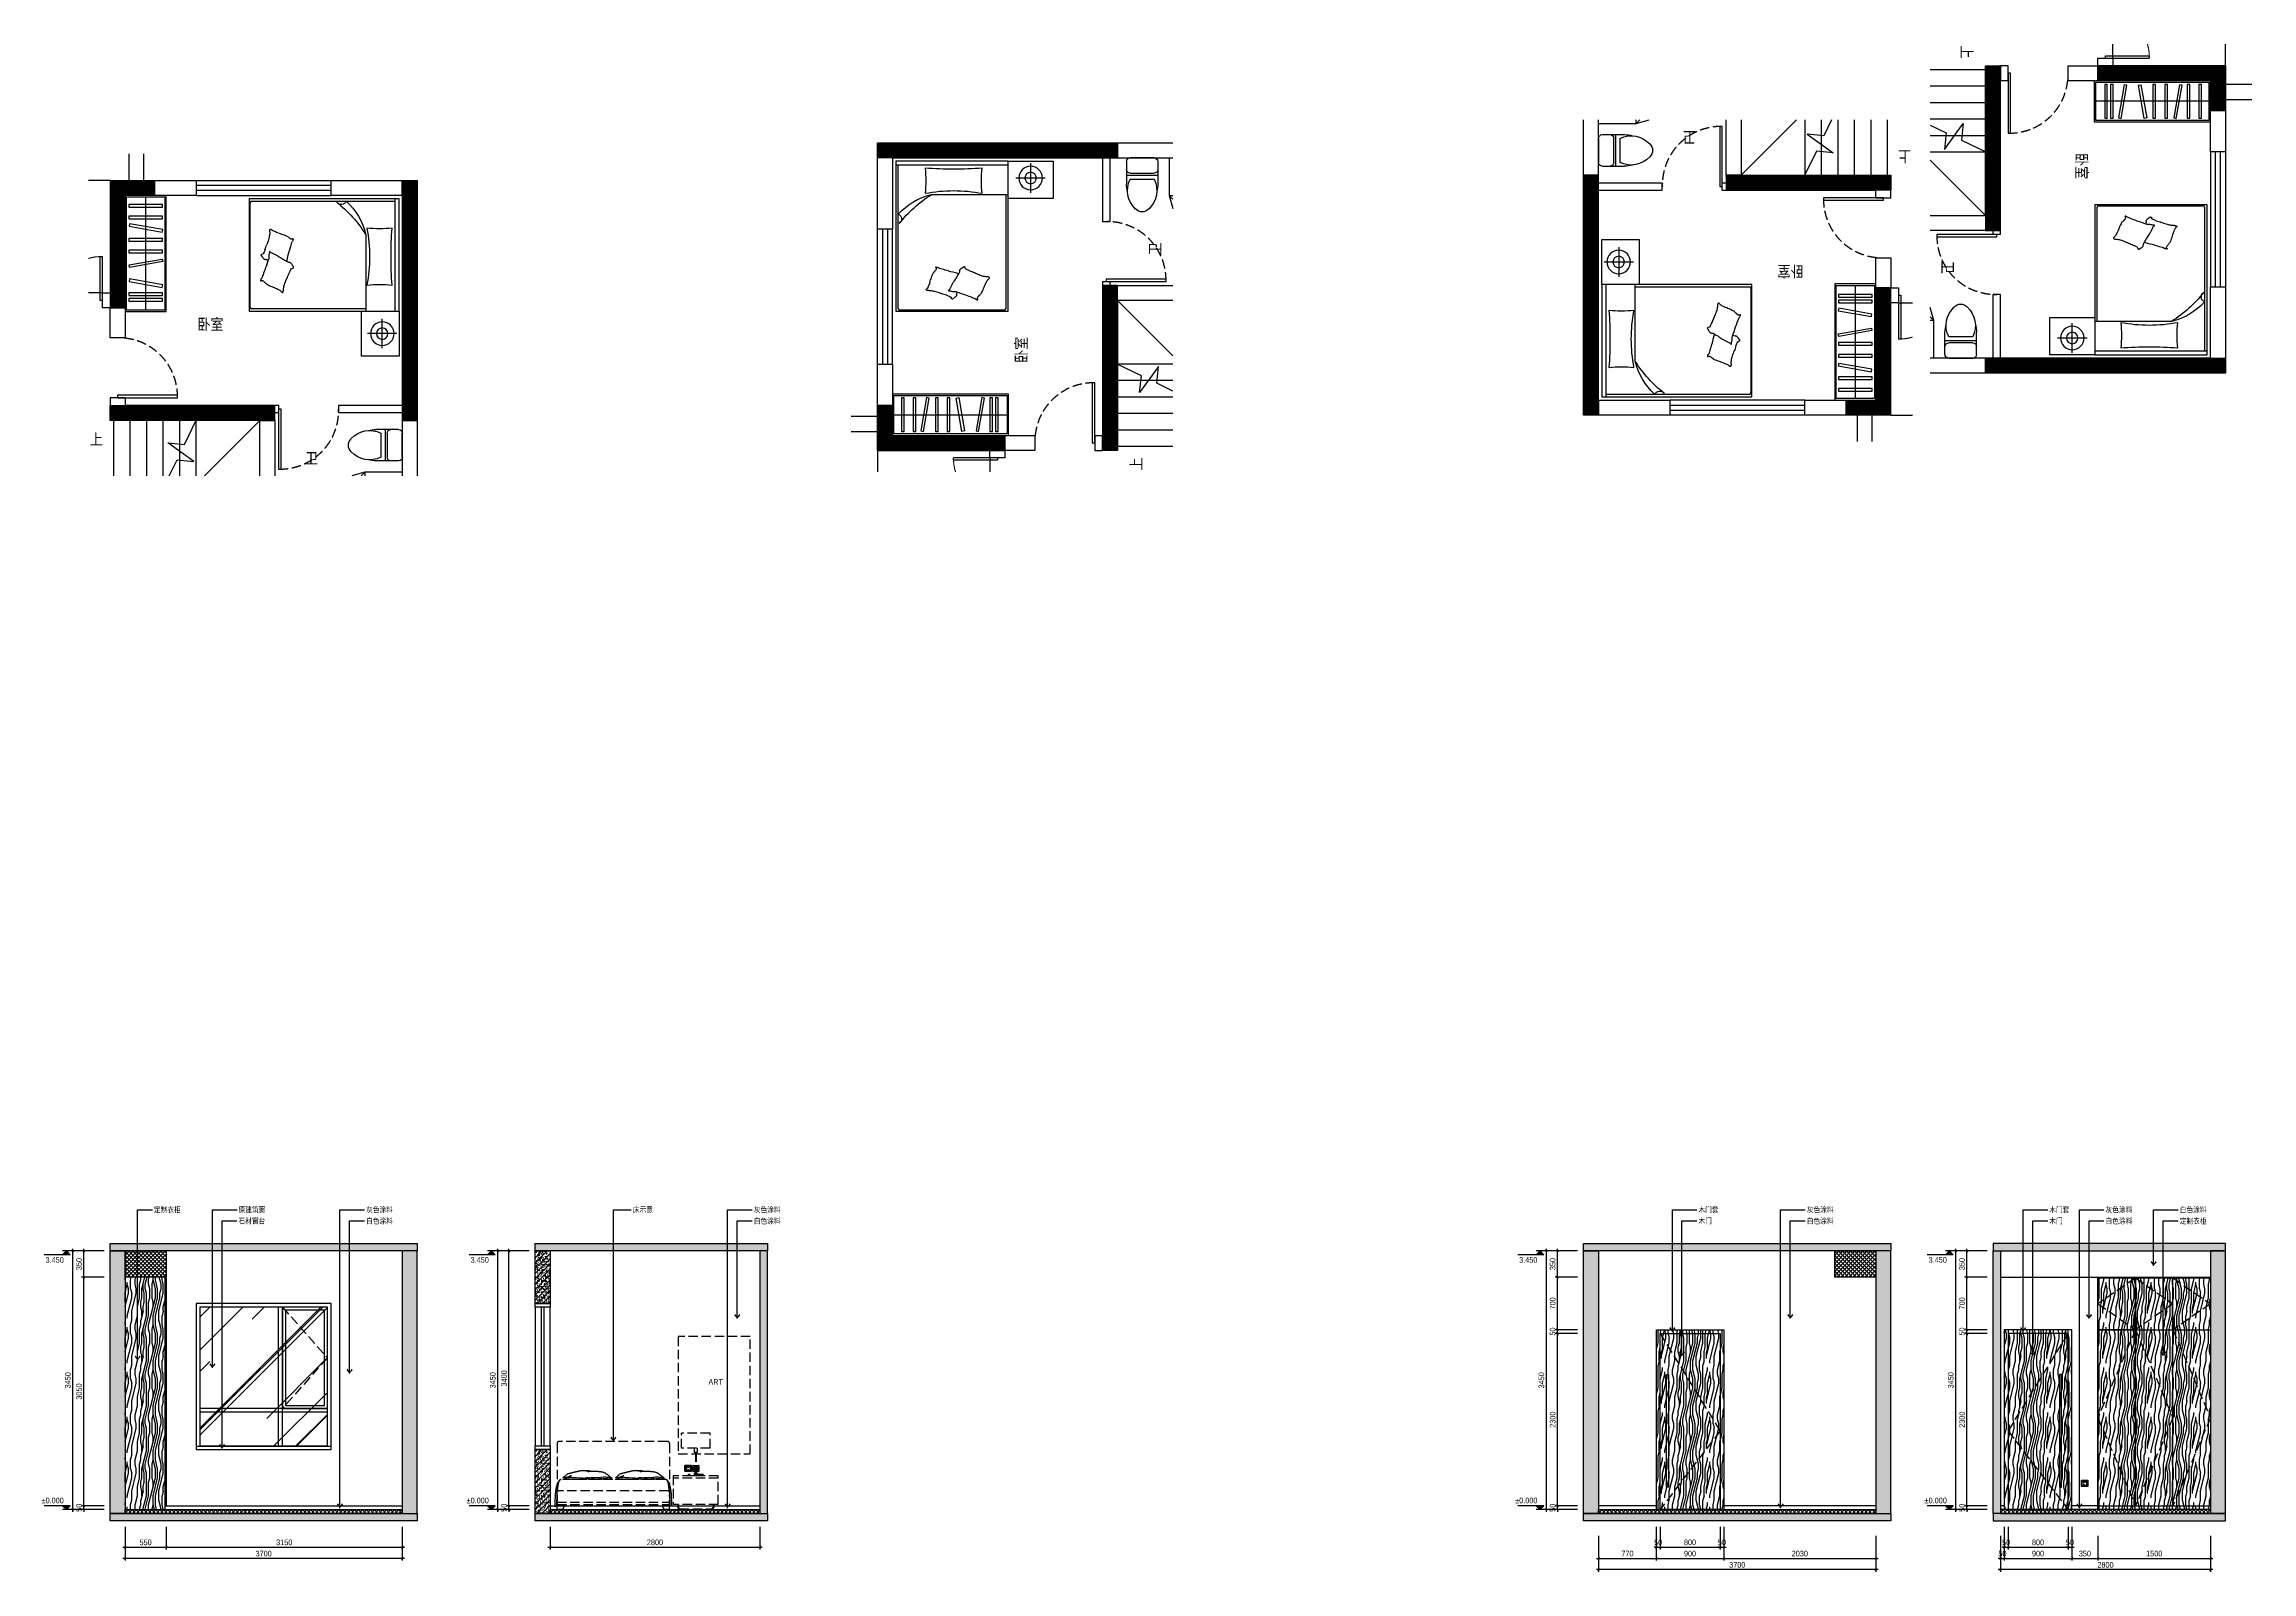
# Model space of a CAD drawing. Extents: x 468514 to 728049, y -74127 to 69080.
# Drawn here: x 553831 to 583286, y 845 to 21221 of the extents above; entities that cross this region are included whole.
import ezdxf
from ezdxf.enums import TextEntityAlignment as Align
from ezdxf.xclip import XClip

# ---------------------------------------------------------------- set-up
doc = ezdxf.new("R2010")
doc.units = 0
doc.header["$LTSCALE"] = 500
doc.header["$MEASUREMENT"] = 0
doc.header["$XCLIPFRAME"] = 0
for name, pattern in [('( Dashed )', [0.75, 0.5, -0.25]), ('2016_013_AOR_L23$0$PLAN B3.1$0${ Tapered Dash }', [10, 4, -1, 1.5, -1, 1.5, -1]), ('DASH', [0.35, 0.25, -0.1]), ('HIDDEN', [0.375, 0.25, -0.125])]:
    doc.linetypes.add(name, pattern=pattern)
doc.layers.get('Defpoints').update_dxf_attribs({"color": 229})
for name, color, linetype in [('Door 门', 107, 'Continuous'), ('E 立面填充', 250, 'Continuous'), ('E 立面墙体', 245, 'Continuous'), ('E 立面家具、洁具', 153, 'Continuous'), ('E 立面材料分格线', 8, 'Continuous'), ('E 立面材料类别线', 154, 'Continuous'), ('E 立面标注尺寸', 9, 'Continuous'), ('E 立面装饰完成线', 225, 'Continuous'), ('E 立面门', 107, 'Continuous'), ('P-Furniture 家具', 153, 'Continuous'), ('P-Make furniture 固定制作', 154, 'Continuous'), ('P-N wall 新建隔墙', 241, 'Continuous'), ('P-O wall 原始墙体', 245, 'Continuous'), ('P-o 原建筑尺寸', 8, 'Continuous'), ('P-Stair 楼梯（原建筑设备）', 159, 'Continuous'), ('P-Text  平面文字', 9, 'Continuous'), ('P-Ware 洁具', 153, 'Continuous'), ('P-window 窗', 107, 'Continuous')]:
    doc.layers.add(name, color=color, linetype=linetype)
doc.styles.add('PDC DIM', font='PMingLiU-ExtB.ttf', dxfattribs={"width": 0.85})
doc.styles.add('rmd', font='', dxfattribs={"width": 0.766})
doc.styles.add('Xref-标准套房C$0$黑体', font='simhei.ttf')
doc.styles.get('rmd').set_extended_font_data('SimSun')
doc.dimstyles.new('PDC-A2', dxfattribs={"dimscale": 0, "dimtxt": 2.5, "dimasz": 1, "dimexe": 1, "dimexo": 1, "dimgap": 0.7, "dimtad": 1, "dimdec": 0, "dimtxsty": 'PDC DIM', "dimblk": 'ARCHTICK', "dimcen": 1, "dimdle": 1, "dimclrd": 8, "dimclre": 8, "dimclrt": 9, "dimadec": 0, "dimazin": 0, "dimtfac": 1, "dimtdec": 0, "dimtix": 1, "dimtmove": 2, "dimatfit": 3, "dimldrblk": 'PDC A2 T R', "dimfxl": 10, "dimfxlon": 1, "dimarcsym": 0})
pattern_1 = [(45, (-208763.564, 5386.939), (-8.8388348, 8.8388348), [])]
pattern_2 = [(90, (0, 0), (-600, 4e-14), [120, -180, 60, -240]), (90, (-15, 420), (-600, 4e-14), [120, -480]), (90, (-45, 360), (-600, 4e-14), [60, -540]), (90, (-60, 30), (-600, 4e-14), [30, -420, 30, -120]), (90, (-90, 240), (-600, 4e-14), [120, -180, 30, -270]), (90, (-105, 90), (-600, 4e-14), [90, -510]), (90, (-120, 240), (-600, 4e-14), [180, -420]), (90, (-135, 60), (-600, 4e-14), [120, -480]), (90, (-150, 300), (-600, 4e-14), [300, -300]), (90, (-180, 120), (-600, 4e-14), [60, -180, 120, -240]), (90, (-195, 540), (-600, 4e-14), [120, -480]), (90, (-210, 420), (-600, 4e-14), [60, -540]), (90, (-225, 300), (-600, 4e-14), [60, -540]), (90, (-240, 1e-14), (-600, 4e-14), [120, -480]), (90, (-255, 300), (-600, 4e-14), [120, -480]), (90, (-285, 300), (-600, 4e-14), [120, -120, 120, -240]), (90, (-315, 180), (-600, 4e-14), [60, -300, 120, -120]), (90, (-330, 300), (-600, 4e-14), [180, -420]), (90, (-360, 300), (-600, 4e-14), [120, -480]), (90, (-375, 60), (-600, 4e-14), [180, -240, 60, -120]), (90, (-405, 60), (-600, 4e-14), [300, -300]), (90, (-420, 420), (-600, 4e-14), [60, -540]), (90, (-435, 240), (-600, 4e-14), [120, -480]), (90, (-450, 120), (-600, 4e-14), [60, -240, 60, -240]), (90, (-465, 60), (-600, 4e-14), [60, -180, 120, -240]), (90, (-480, 180), (-600, 4e-14), [60, -300, 60, -180]), (90, (-495, 300), (-600, 4e-14), [180, -420]), (90, (-525, 60), (-600, 4e-14), [120, -480]), (90, (-540, 360), (-600, 4e-14), [60, -540]), (90, (-555, 480), (-600, 4e-14), [60, -540]), (104.036243, (-45, 420), (2e-08, 600), [61.8, -2412.0633]), (104.036243, (-180, 480), (2e-08, 600), [61.8, -2412.0633]), (104.036243, (-540, 420), (2e-08, 600), [61.8, -2412.0633]), (104.036243, (-315, 240), (2e-08, 600), [61.8, -2412.0633]), (104.036243, (-405, 360), (2e-08, 600), [61.8, -2412.0633]), (104.036243, (-360, 420), (2e-08, 600), [61.8, -2412.0633]), (104.036243, (-465, 120), (2e-08, 600), [61.8, -2412.0633]), (104.036243, (-435, 360), (2e-08, 600), [61.8, -2412.0633]), (104.036243, (-210, 480), (2e-08, 600), [123.6, -2350.2633]), (104.036243, (-255, 420), (2e-08, 600), [123.6, -2350.2633]), (104.036243, (-285, 420), (2e-08, 600), [123.6, -2350.2633]), (255.963757, (-90, 240), (2e-08, -600), [61.8, -123.6, 61.8, -2226.66332]), (255.963757, (-180, 120), (2e-08, -600), [61.8, -2412.0633]), (255.963757, (-450, 120), (2e-08, -600), [123.6, -2350.2633]), (284.036243, (-15, 420), (-2e-08, -600), [61.8, -2412.0633]), (75.963757, (-15, 540), (-2e-08, 600), [61.8, -2412.0633]), (75.963757, (-225, 360), (-2e-08, 600), [61.8, -2412.0633]), (75.963757, (-330, 480), (-2e-08, 600), [61.8, -2412.0633]), (75.963757, (-375, 240), (-2e-08, 600), [61.8, -2412.0633]), (75.963757, (-450, 180), (-2e-08, 600), [61.8, -2412.0633]), (75.963757, (-480, 240), (-2e-08, 600), [61.8, -2412.0633]), (75.963757, (-375, 240), (-2e-08, 600), [61.8, -2412.0633]), (75.963757, (-465, 420), (-2e-08, 600), [247.2, -2226.6633]), (75.963757, (-60, 60), (-2e-08, 600), [247.2, -2226.6633]), (75.963757, (-105, 120), (-2e-08, 600), [247.2, -2226.6633]), (75.963757, (-135, 180), (-2e-08, 600), [61.8, -123.6, 123.6, -2164.86332]), (75.963757, (-180, 180), (-2e-08, 600), [123.6, -123.6, 123.6, -2103.06332]), (75.963757, (-240, 120), (-2e-08, 600), [247.2, -2226.6633]), (75.963757, (-285, 60), (-2e-08, 600), [247.2, -2226.6633]), (75.963757, (-315, 60), (-2e-08, 600), [247.2, -2226.6633]), (75.963757, (-495, 480), (-2e-08, 600), [61.8, -2412.0633]), (75.963768, (-555, 540), (-0.000115, 600), [123.6, -2350.2633]), (75.963768, (-525, 180), (-0.000115, 600), [123.6, -2350.2633]), (75.963758, (7e-15, 120), (-1e-05, 600), [247.2, -2226.6633]), (75.963758, (-420, 480), (-1e-05, 600), [185.4, -2288.4633]), (75.963758, (-375, 540), (-1e-05, 600), [370.8, -2103.0633])]

msp = doc.modelspace()

# ---------------------------------------------------------------- texts
at = {"layer": 'E 立面标注尺寸', "color": 9, "char_height": 75, "attachment_point": 1, "style": 'PDC DIM'}
for s, insert in [('定制衣柜', (555295.7, 5712.5)), ('原建筑窗', (556425.4, 5712.5)), ('灰色涂料', (558126.7, 5712.5)), ('{\\fPMingLiU|b0|i0|c136|p18;床示意}', (561685.7, 5712.5)), ('灰色涂料', (563298.7, 5712.5)), ('{\\fPMingLiU|b0|i0|c134|p18;木门套}', (575903, 5712.5)), ('灰色涂料', (577347.8, 5712.5)), ('{\\fPMingLiU|b0|i0|c134|p18;木门套}', (580582.6, 5712.5)), ('灰色涂料', (581333.6, 5712.5)), ('{\\fPMingLiU|b0|i0|c136|p18;白色涂料}', (582323.8, 5712.5)), ('{\\fPMingLiU|b0|i0|c134|p18;石材窗台}', (556425, 5562.5)), ('白色涂料', (558127.2, 5562.5)), ('白色涂料', (563299.2, 5562.5)), ('{\\fPMingLiU|b0|i0|c134|p18;木门}', (575903.5, 5562.5)), ('白色涂料', (577348.2, 5562.5)), ('{\\fPMingLiU|b0|i0|c134|p18;木门}', (580583, 5562.5)), ('{\\fPMingLiU|b0|i0|c136|p18;白色涂料}', (581334, 5562.5)), ('{\\fPMingLiU|b0|i0|c134|p18;定制衣柜}', (582324.3, 5562.5)), ('{\\fPMingLiU|b0|i0|c134|p18;ART}', (562693.7, 3415.4))]:
    msp.add_mtext(s, dxfattribs=dict(at, insert=insert))

# ---------------------------------------------------------------- blocks, each defined once
blk = doc.blocks.new('A$C7BB304D7')
blk.add_hatch(color=256).paths.add_polyline_path([(127, 77), (204, 0), (126, 32), (49, 0)])
at = {"linetype": 'DASH', "ltscale": 0.5}
for p, q in [((2, 330), (2, 30)), ((302, 330), (2, 330)), ((302, 30), (302, 330)), ((2, 30), (302, 30))]:
    blk.add_line(p, q, dxfattribs=at)
for p, q in [((42, 95), (212, 95)), ((42, 80), (212, 80))]:
    blk.add_line(p, q)
at = {"const_width": 3}
blk.add_lwpolyline([(2, 80), (2, 330), (252, 330), (252, 80), (212, 80), (212, 95), (217, 95, 0.414214), (237, 115), (237, 295, 0.414214), (217, 315), (37, 315, 0.414214), (17, 295), (17, 115, 0.414214), (37, 95), (42, 95), (42, 80)], format="xyb", close=True, dxfattribs=at)
blk.add_lwpolyline([(17, 115), (19, 239), (217, 315)])
blk.add_lwpolyline([(204, 3), (126, 34), (49, 3), (127, 80)], close=True)
blk = doc.blocks.new('$WINLIB2D$00000001')
at = {"color": 0}
for points in [[(-0.5, 0.5), (-0.5, -0.5)], [(-0.5, 0.5), (0.5, 0.5)], [(0.5, -0.5), (0.5, 0.5)], [(0.5, 0.167), (-0.5, 0.167)], [(0.5, -0.167), (-0.5, -0.167)], [(-0.5, -0.5), (0.5, -0.5)]]:
    blk.add_lwpolyline(points, dxfattribs=at)
blk = doc.blocks.new('$DorLib2D$00000002')
for p, q in [((-0.5, 0), (-0.5, 0.4875)), ((-0.475, 0.4875), (-0.5, 0.4875)), ((-0.475, 0), (-0.475, 0.4875)), ((0.475, 0), (0.475, 0.4875)), ((0.475, 0.4875), (0.5, 0.4875)), ((0.5, 0), (0.5, 0.4875)), ((-0.5, 0), (-0.475, 0)), ((0.5, 0), (0.475, 0))]:
    blk.add_line(p, q)
at = {"lineweight": 13}
for centre, start, end in [((-0.4875, 0), 0, 88.53072), ((0.4875, 0), 91.46928, 180)]:
    blk.add_arc(centre, 0.4875, start, end, dxfattribs=at)
blk = doc.blocks.new('_ArchTick')
at = {"color": 0, "linetype": 'ByBlock', "const_width": 0.4}
blk.add_lwpolyline([(-0.5, -0.5), (0.5, 0.5)], dxfattribs=at)
blk = doc.blocks.new('*D1072')
at = {"layer": 'Defpoints', "color": 0, "transparency": 16777216}
for p in [(270407, -4422), (270607, -4422), (270607, -5019)]:
    blk.add_point(p, dxfattribs=at)
at = {"layer": 'P-o 原建筑尺寸', "color": 8, "lineweight": -2, "transparency": 16777216}
for p, q in [((270407, -4482), (270407, -5079)), ((270607, -4482), (270607, -5079)), ((270407, -5019), (270347, -5019)), ((270407, -5019), (270607, -5019)), ((270607, -5019), (270667, -5019))]:
    blk.add_line(p, q, dxfattribs=at)
at = {"layer": 'P-o 原建筑尺寸', "color": 8, "lineweight": -2, "transparency": 16777216, "xscale": 60, "yscale": 60, "zscale": 60}
blk.add_blockref('_ArchTick', (270407, -5019), dxfattribs=at)
at = {"layer": 'P-o 原建筑尺寸', "color": 8, "lineweight": -2, "transparency": 16777216, "xscale": 60, "yscale": 60, "zscale": 60, "rotation": 180}
blk.add_blockref('_ArchTick', (270607, -5019), dxfattribs=at)
at = {"layer": 'P-o 原建筑尺寸', "color": 9, "transparency": 16777216, "insert": (270507, -4893), "char_height": 150, "attachment_point": 5, "style": 'PDC DIM'}
blk.add_mtext('200', dxfattribs=at)
blk = doc.blocks.new('PDC A2 T R')
at = {"color": 0, "linetype": 'ByBlock'}
blk.add_line((0, 0), (-2, 0), dxfattribs=at)
for points in [[(-2.15, 0.89), (-1.49, 1.35), (-0.6, 0), (0, 0)], [(-2.15, -0.89), (-1.49, -1.35), (-0.6, 0), (0, 0)]]:
    blk.add_solid(points, dxfattribs=at)
blk = doc.blocks.new('*D1073')
at = {"layer": 'Defpoints', "color": 0, "transparency": 16777216}
for p in [(270607, -4422), (271207, -4422), (271207, -5019)]:
    blk.add_point(p, dxfattribs=at)
at = {"layer": 'P-o 原建筑尺寸', "color": 8, "lineweight": -2, "transparency": 16777216}
for p, q in [((270607, -4482), (270607, -5079)), ((271207, -4482), (271207, -5079)), ((270547, -5019), (271267, -5019))]:
    blk.add_line(p, q, dxfattribs=at)
at = {"layer": 'P-o 原建筑尺寸', "color": 8, "lineweight": -2, "transparency": 16777216, "xscale": 60, "yscale": 60, "zscale": 60, "rotation": 180}
blk.add_blockref('_ArchTick', (270607, -5019), dxfattribs=at)
at = {"layer": 'P-o 原建筑尺寸', "color": 8, "lineweight": -2, "transparency": 16777216, "xscale": 60, "yscale": 60, "zscale": 60}
blk.add_blockref('_ArchTick', (271207, -5019), dxfattribs=at)
at = {"layer": 'P-o 原建筑尺寸', "color": 9, "transparency": 16777216, "insert": (270907, -4892), "char_height": 150, "attachment_point": 5, "style": 'PDC DIM'}
blk.add_mtext('600', dxfattribs=at)
blk = doc.blocks.new('*D1074')
at = {"layer": 'Defpoints', "color": 0, "transparency": 16777216}
for p in [(274507, -4422), (274707, -4422), (274707, -5019)]:
    blk.add_point(p, dxfattribs=at)
at = {"layer": 'P-o 原建筑尺寸', "color": 8, "lineweight": -2, "transparency": 16777216}
for p, q in [((274507, -4482), (274507, -5079)), ((274707, -4482), (274707, -5079)), ((274507, -5019), (274447, -5019)), ((274507, -5019), (274707, -5019)), ((274707, -5019), (274767, -5019))]:
    blk.add_line(p, q, dxfattribs=at)
at = {"layer": 'P-o 原建筑尺寸', "color": 8, "lineweight": -2, "transparency": 16777216, "xscale": 60, "yscale": 60, "zscale": 60}
blk.add_blockref('_ArchTick', (274507, -5019), dxfattribs=at)
at = {"layer": 'P-o 原建筑尺寸', "color": 8, "lineweight": -2, "transparency": 16777216, "xscale": 60, "yscale": 60, "zscale": 60, "rotation": 180}
blk.add_blockref('_ArchTick', (274707, -5019), dxfattribs=at)
at = {"layer": 'P-o 原建筑尺寸', "color": 9, "transparency": 16777216, "insert": (274607, -4893), "char_height": 150, "attachment_point": 5, "style": 'PDC DIM'}
blk.add_mtext('200', dxfattribs=at)
blk = doc.blocks.new('*D1075')
at = {"layer": 'Defpoints', "color": 0, "transparency": 16777216}
for p in [(274707, -4422), (277407, -4422), (277407, -5019)]:
    blk.add_point(p, dxfattribs=at)
at = {"layer": 'P-o 原建筑尺寸', "color": 8, "lineweight": -2, "transparency": 16777216}
for p, q in [((274707, -4482), (274707, -5079)), ((277407, -4482), (277407, -5079)), ((274647, -5019), (277467, -5019))]:
    blk.add_line(p, q, dxfattribs=at)
at = {"layer": 'P-o 原建筑尺寸', "color": 8, "lineweight": -2, "transparency": 16777216, "xscale": 60, "yscale": 60, "zscale": 60, "rotation": 180}
blk.add_blockref('_ArchTick', (274707, -5019), dxfattribs=at)
at = {"layer": 'P-o 原建筑尺寸', "color": 8, "lineweight": -2, "transparency": 16777216, "xscale": 60, "yscale": 60, "zscale": 60}
blk.add_blockref('_ArchTick', (277407, -5019), dxfattribs=at)
at = {"layer": 'P-o 原建筑尺寸', "color": 9, "transparency": 16777216, "insert": (276057, -4893), "char_height": 150, "attachment_point": 5, "style": 'PDC DIM'}
blk.add_mtext('2700', dxfattribs=at)
blk = doc.blocks.new('*D1076')
at = {"layer": 'Defpoints', "color": 0, "transparency": 16777216}
for p in [(278407, -4402), (278207, -4422), (278407, -5019)]:
    blk.add_point(p, dxfattribs=at)
at = {"layer": 'P-o 原建筑尺寸', "color": 8, "lineweight": -2, "transparency": 16777216}
for p, q in [((278207, -4482), (278207, -5079)), ((278407, -4462), (278407, -5079)), ((278207, -5019), (278147, -5019)), ((278207, -5019), (278407, -5019)), ((278407, -5019), (278467, -5019))]:
    blk.add_line(p, q, dxfattribs=at)
at = {"layer": 'P-o 原建筑尺寸', "color": 8, "lineweight": -2, "transparency": 16777216, "xscale": 60, "yscale": 60, "zscale": 60}
blk.add_blockref('_ArchTick', (278207, -5019), dxfattribs=at)
at = {"layer": 'P-o 原建筑尺寸', "color": 8, "lineweight": -2, "transparency": 16777216, "xscale": 60, "yscale": 60, "zscale": 60, "rotation": 180}
blk.add_blockref('_ArchTick', (278407, -5019), dxfattribs=at)
at = {"layer": 'P-o 原建筑尺寸', "color": 9, "transparency": 16777216, "insert": (278307, -4893), "char_height": 150, "attachment_point": 5, "style": 'PDC DIM'}
blk.add_mtext('200', dxfattribs=at)
blk = doc.blocks.new('*D1069')
at = {"layer": 'Defpoints', "color": 0, "transparency": 16777216}
for p in [(270407, -4519), (278407, -4519), (278407, -5327)]:
    blk.add_point(p, dxfattribs=at)
at = {"layer": 'P-o 原建筑尺寸', "color": 8, "lineweight": -2, "transparency": 16777216}
for p, q in [((270407, -4727), (270407, -5387)), ((278407, -4727), (278407, -5387)), ((270347, -5327), (278467, -5327))]:
    blk.add_line(p, q, dxfattribs=at)
at = {"layer": 'P-o 原建筑尺寸', "color": 8, "lineweight": -2, "transparency": 16777216, "xscale": 60, "yscale": 60, "zscale": 60, "rotation": 180}
blk.add_blockref('_ArchTick', (270407, -5327), dxfattribs=at)
at = {"layer": 'P-o 原建筑尺寸', "color": 8, "lineweight": -2, "transparency": 16777216, "xscale": 60, "yscale": 60, "zscale": 60}
blk.add_blockref('_ArchTick', (278407, -5327), dxfattribs=at)
at = {"layer": 'P-o 原建筑尺寸', "color": 9, "transparency": 16777216, "insert": (274407, -5201), "char_height": 150, "attachment_point": 5, "style": 'PDC DIM'}
blk.add_mtext('8000', dxfattribs=at)
blk = doc.blocks.new('*D1057')
at = {"layer": 'Defpoints', "color": 0, "transparency": 16777216}
for p in [(268953, 6509), (269583, 6709), (269583, 6509)]:
    blk.add_point(p, dxfattribs=at)
at = {"layer": 'P-o 原建筑尺寸', "color": 8, "lineweight": -2, "transparency": 16777216}
for p, q in [((269523, 6709), (268893, 6709)), ((269523, 6509), (268893, 6509)), ((268953, 6709), (268953, 6769)), ((268953, 6709), (268953, 6509)), ((268953, 6509), (268953, 6449))]:
    blk.add_line(p, q, dxfattribs=at)
at = {"layer": 'P-o 原建筑尺寸', "color": 8, "lineweight": -2, "transparency": 16777216, "xscale": 60, "yscale": 60, "zscale": 60}
for p, rotation in [((268953, 6709), 270), ((268953, 6509), 90)]:
    blk.add_blockref('_ArchTick', p, dxfattribs=dict(at, rotation=rotation))
at = {"layer": 'P-o 原建筑尺寸', "color": 9, "transparency": 16777216, "insert": (268827, 6609), "char_height": 150, "attachment_point": 5, "rotation": 90, "style": 'PDC DIM'}
blk.add_mtext('200', dxfattribs=at)
blk = doc.blocks.new('*D1058')
at = {"layer": 'Defpoints', "color": 0, "transparency": 16777216}
for p in [(269583, 6509), (268953, 5209), (269583, 5209)]:
    blk.add_point(p, dxfattribs=at)
at = {"layer": 'P-o 原建筑尺寸', "color": 8, "lineweight": -2, "transparency": 16777216}
for p, q in [((269523, 6509), (268893, 6509)), ((268953, 6569), (268953, 5149)), ((269523, 5209), (268893, 5209))]:
    blk.add_line(p, q, dxfattribs=at)
at = {"layer": 'P-o 原建筑尺寸', "color": 8, "lineweight": -2, "transparency": 16777216, "xscale": 60, "yscale": 60, "zscale": 60}
for p, rotation in [((268953, 6509), 90), ((268953, 5209), 270)]:
    blk.add_blockref('_ArchTick', p, dxfattribs=dict(at, rotation=rotation))
at = {"layer": 'P-o 原建筑尺寸', "color": 9, "transparency": 16777216, "insert": (268827, 5859), "char_height": 150, "attachment_point": 5, "rotation": 90, "style": 'PDC DIM'}
blk.add_mtext('1300', dxfattribs=at)
blk = doc.blocks.new('*D1059')
at = {"layer": 'Defpoints', "color": 0, "transparency": 16777216}
for p in [(269583, 5009), (268953, 3609), (269583, 3609)]:
    blk.add_point(p, dxfattribs=at)
at = {"layer": 'P-o 原建筑尺寸', "color": 8, "lineweight": -2, "transparency": 16777216}
for p, q in [((269523, 5009), (268893, 5009)), ((268953, 5069), (268953, 3549)), ((269523, 3609), (268893, 3609))]:
    blk.add_line(p, q, dxfattribs=at)
at = {"layer": 'P-o 原建筑尺寸', "color": 8, "lineweight": -2, "transparency": 16777216, "xscale": 60, "yscale": 60, "zscale": 60}
for p, rotation in [((268953, 5009), 90), ((268953, 3609), 270)]:
    blk.add_blockref('_ArchTick', p, dxfattribs=dict(at, rotation=rotation))
at = {"layer": 'P-o 原建筑尺寸', "color": 9, "transparency": 16777216, "insert": (268827, 4309), "char_height": 150, "attachment_point": 5, "rotation": 90, "style": 'PDC DIM'}
blk.add_mtext('1400', dxfattribs=at)
blk = doc.blocks.new('*D1060')
at = {"layer": 'Defpoints', "color": 0, "transparency": 16777216}
for p in [(269583, 3609), (268953, 3509), (269583, 3509)]:
    blk.add_point(p, dxfattribs=at)
at = {"layer": 'P-o 原建筑尺寸', "color": 8, "lineweight": -2, "transparency": 16777216}
for p, q in [((269523, 3609), (268893, 3609)), ((268953, 3609), (268953, 3669)), ((268953, 3609), (268953, 3509)), ((269523, 3509), (268893, 3509)), ((268953, 3509), (268953, 3449))]:
    blk.add_line(p, q, dxfattribs=at)
at = {"layer": 'P-o 原建筑尺寸', "color": 8, "lineweight": -2, "transparency": 16777216, "xscale": 60, "yscale": 60, "zscale": 60}
for p, rotation in [((268953, 3609), 270), ((268953, 3509), 90)]:
    blk.add_blockref('_ArchTick', p, dxfattribs=dict(at, rotation=rotation))
at = {"layer": 'P-o 原建筑尺寸', "color": 9, "transparency": 16777216, "insert": (268827, 3559), "char_height": 150, "attachment_point": 5, "rotation": 90, "style": 'PDC DIM'}
blk.add_mtext('100', dxfattribs=at)
blk = doc.blocks.new('*D1061')
at = {"layer": 'Defpoints', "color": 0, "transparency": 16777216}
for p in [(269583, 3509), (268953, 609), (269583, 609)]:
    blk.add_point(p, dxfattribs=at)
at = {"layer": 'P-o 原建筑尺寸', "color": 8, "lineweight": -2, "transparency": 16777216}
for p, q in [((268953, 3569), (268953, 549)), ((269523, 3509), (268893, 3509)), ((269523, 609), (268893, 609))]:
    blk.add_line(p, q, dxfattribs=at)
at = {"layer": 'P-o 原建筑尺寸', "color": 8, "lineweight": -2, "transparency": 16777216, "xscale": 60, "yscale": 60, "zscale": 60}
for p, rotation in [((268953, 3509), 90), ((268953, 609), 270)]:
    blk.add_blockref('_ArchTick', p, dxfattribs=dict(at, rotation=rotation))
at = {"layer": 'P-o 原建筑尺寸', "color": 9, "transparency": 16777216, "insert": (268826, 2059), "char_height": 150, "attachment_point": 5, "rotation": 90, "style": 'PDC DIM'}
blk.add_mtext('2900', dxfattribs=at)
blk = doc.blocks.new('*D1062')
at = {"layer": 'Defpoints', "color": 0, "transparency": 16777216}
for p in [(269583, 609), (268953, 509), (269583, 509)]:
    blk.add_point(p, dxfattribs=at)
at = {"layer": 'P-o 原建筑尺寸', "color": 8, "lineweight": -2, "transparency": 16777216}
for p, q in [((269523, 609), (268893, 609)), ((268953, 609), (268953, 669)), ((268953, 609), (268953, 509)), ((269523, 509), (268893, 509)), ((268953, 509), (268953, 449))]:
    blk.add_line(p, q, dxfattribs=at)
at = {"layer": 'P-o 原建筑尺寸', "color": 8, "lineweight": -2, "transparency": 16777216, "xscale": 60, "yscale": 60, "zscale": 60}
for p, rotation in [((268953, 609), 270), ((268953, 509), 90)]:
    blk.add_blockref('_ArchTick', p, dxfattribs=dict(at, rotation=rotation))
at = {"layer": 'P-o 原建筑尺寸', "color": 9, "transparency": 16777216, "insert": (268827, 559), "char_height": 150, "attachment_point": 5, "rotation": 90, "style": 'PDC DIM'}
blk.add_mtext('100', dxfattribs=at)
blk = doc.blocks.new('*D1043')
at = {"layer": 'Defpoints', "color": 0, "transparency": 16777216}
for p in [(269583, 509), (268953, -2991), (269583, -2991)]:
    blk.add_point(p, dxfattribs=at)
at = {"layer": 'P-o 原建筑尺寸', "color": 8, "lineweight": -2, "transparency": 16777216}
for p, q in [((269523, 509), (268893, 509)), ((268953, 569), (268953, -3051)), ((269523, -2991), (268893, -2991))]:
    blk.add_line(p, q, dxfattribs=at)
at = {"layer": 'P-o 原建筑尺寸', "color": 8, "lineweight": -2, "transparency": 16777216, "xscale": 60, "yscale": 60, "zscale": 60}
for p, rotation in [((268953, 509), 90), ((268953, -2991), 270)]:
    blk.add_blockref('_ArchTick', p, dxfattribs=dict(at, rotation=rotation))
at = {"layer": 'P-o 原建筑尺寸', "color": 9, "transparency": 16777216, "insert": (268826, -1241), "char_height": 150, "attachment_point": 5, "rotation": 90, "style": 'PDC DIM'}
blk.add_mtext('3500', dxfattribs=at)
blk = doc.blocks.new('*D1044')
at = {"layer": 'Defpoints', "color": 0, "transparency": 16777216}
for p in [(269583, -2991), (268953, -3791), (269583, -3791)]:
    blk.add_point(p, dxfattribs=at)
at = {"layer": 'P-o 原建筑尺寸', "color": 8, "lineweight": -2, "transparency": 16777216}
for p, q in [((268953, -2931), (268953, -3851)), ((269523, -2991), (268893, -2991)), ((269523, -3791), (268893, -3791))]:
    blk.add_line(p, q, dxfattribs=at)
at = {"layer": 'P-o 原建筑尺寸', "color": 8, "lineweight": -2, "transparency": 16777216, "xscale": 60, "yscale": 60, "zscale": 60}
for p, rotation in [((268953, -2991), 90), ((268953, -3791), 270)]:
    blk.add_blockref('_ArchTick', p, dxfattribs=dict(at, rotation=rotation))
at = {"layer": 'P-o 原建筑尺寸', "color": 9, "transparency": 16777216, "insert": (268827, -3391), "char_height": 150, "attachment_point": 5, "rotation": 90, "style": 'PDC DIM'}
blk.add_mtext('800', dxfattribs=at)
blk = doc.blocks.new('*D1045')
at = {"layer": 'Defpoints', "color": 0, "transparency": 16777216}
for p in [(269583, -3791), (268953, -3991), (269583, -3991)]:
    blk.add_point(p, dxfattribs=at)
at = {"layer": 'P-o 原建筑尺寸', "color": 8, "lineweight": -2, "transparency": 16777216}
for p, q in [((269523, -3791), (268893, -3791)), ((268953, -3791), (268953, -3731)), ((268953, -3791), (268953, -3991)), ((269523, -3991), (268893, -3991)), ((268953, -3991), (268953, -4051))]:
    blk.add_line(p, q, dxfattribs=at)
at = {"layer": 'P-o 原建筑尺寸', "color": 8, "lineweight": -2, "transparency": 16777216, "xscale": 60, "yscale": 60, "zscale": 60}
for p, rotation in [((268953, -3791), 270), ((268953, -3991), 90)]:
    blk.add_blockref('_ArchTick', p, dxfattribs=dict(at, rotation=rotation))
at = {"layer": 'P-o 原建筑尺寸', "color": 9, "transparency": 16777216, "insert": (268827, -3891), "char_height": 150, "attachment_point": 5, "rotation": 90, "style": 'PDC DIM'}
blk.add_mtext('200', dxfattribs=at)
blk = doc.blocks.new('*D1046')
at = {"layer": 'Defpoints', "color": 0, "transparency": 16777216}
for p in [(269583, 6709), (268496, -3991), (269583, -3991)]:
    blk.add_point(p, dxfattribs=at)
at = {"layer": 'P-o 原建筑尺寸', "color": 8, "lineweight": -2, "transparency": 16777216}
for p, q in [((269096, 6709), (268436, 6709)), ((268496, 6769), (268496, -4051)), ((269096, -3991), (268436, -3991))]:
    blk.add_line(p, q, dxfattribs=at)
at = {"layer": 'P-o 原建筑尺寸', "color": 8, "lineweight": -2, "transparency": 16777216, "xscale": 60, "yscale": 60, "zscale": 60}
for p, rotation in [((268496, 6709), 90), ((268496, -3991), 270)]:
    blk.add_blockref('_ArchTick', p, dxfattribs=dict(at, rotation=rotation))
at = {"layer": 'P-o 原建筑尺寸', "color": 9, "transparency": 16777216, "insert": (268371, 1359), "char_height": 150, "attachment_point": 5, "rotation": 90, "style": 'PDC DIM'}
blk.add_mtext('10700', dxfattribs=at)
blk = doc.blocks.new('*D1047')
at = {"layer": 'Defpoints', "color": 0, "transparency": 16777216}
for p in [(278929, 6709), (278929, 6509), (279559, 6509)]:
    blk.add_point(p, dxfattribs=at)
at = {"layer": 'P-o 原建筑尺寸', "color": 8, "lineweight": -2, "transparency": 16777216}
for p, q in [((278989, 6709), (279619, 6709)), ((278989, 6509), (279619, 6509)), ((279559, 6709), (279559, 6769)), ((279559, 6709), (279559, 6509)), ((279559, 6509), (279559, 6449))]:
    blk.add_line(p, q, dxfattribs=at)
at = {"layer": 'P-o 原建筑尺寸', "color": 8, "lineweight": -2, "transparency": 16777216, "xscale": 60, "yscale": 60, "zscale": 60}
for p, rotation in [((279559, 6709), 270), ((279559, 6509), 90)]:
    blk.add_blockref('_ArchTick', p, dxfattribs=dict(at, rotation=rotation))
at = {"layer": 'P-o 原建筑尺寸', "color": 9, "transparency": 16777216, "insert": (279434, 6609), "char_height": 150, "attachment_point": 5, "rotation": 90, "style": 'PDC DIM'}
blk.add_mtext('200', dxfattribs=at)
blk = doc.blocks.new('*D1048')
at = {"layer": 'Defpoints', "color": 0, "transparency": 16777216}
for p in [(278929, 6509), (278929, 3709), (279559, 3709)]:
    blk.add_point(p, dxfattribs=at)
at = {"layer": 'P-o 原建筑尺寸', "color": 8, "lineweight": -2, "transparency": 16777216}
for p, q in [((278989, 6509), (279619, 6509)), ((279559, 6569), (279559, 3649)), ((278989, 3709), (279619, 3709))]:
    blk.add_line(p, q, dxfattribs=at)
at = {"layer": 'P-o 原建筑尺寸', "color": 8, "lineweight": -2, "transparency": 16777216, "xscale": 60, "yscale": 60, "zscale": 60}
for p, rotation in [((279559, 6509), 90), ((279559, 3709), 270)]:
    blk.add_blockref('_ArchTick', p, dxfattribs=dict(at, rotation=rotation))
at = {"layer": 'P-o 原建筑尺寸', "color": 9, "transparency": 16777216, "insert": (279434, 5109), "char_height": 150, "attachment_point": 5, "rotation": 90, "style": 'PDC DIM'}
blk.add_mtext('2800', dxfattribs=at)
blk = doc.blocks.new('*D1049')
at = {"layer": 'Defpoints', "color": 0, "transparency": 16777216}
for p in [(278929, 3709), (278929, 3509), (279559, 3509)]:
    blk.add_point(p, dxfattribs=at)
at = {"layer": 'P-o 原建筑尺寸', "color": 8, "lineweight": -2, "transparency": 16777216}
for p, q in [((278989, 3709), (279619, 3709)), ((279559, 3709), (279559, 3769)), ((279559, 3709), (279559, 3509)), ((278989, 3509), (279619, 3509)), ((279559, 3509), (279559, 3449))]:
    blk.add_line(p, q, dxfattribs=at)
at = {"layer": 'P-o 原建筑尺寸', "color": 8, "lineweight": -2, "transparency": 16777216, "xscale": 60, "yscale": 60, "zscale": 60}
for p, rotation in [((279559, 3709), 270), ((279559, 3509), 90)]:
    blk.add_blockref('_ArchTick', p, dxfattribs=dict(at, rotation=rotation))
at = {"layer": 'P-o 原建筑尺寸', "color": 9, "transparency": 16777216, "insert": (279434, 3609), "char_height": 150, "attachment_point": 5, "rotation": 90, "style": 'PDC DIM'}
blk.add_mtext('200', dxfattribs=at)
blk = doc.blocks.new('*D1050')
at = {"layer": 'Defpoints', "color": 0, "transparency": 16777216}
for p in [(278929, 3509), (278929, 1959), (279559, 1959)]:
    blk.add_point(p, dxfattribs=at)
at = {"layer": 'P-o 原建筑尺寸', "color": 8, "lineweight": -2, "transparency": 16777216}
for p, q in [((279559, 3569), (279559, 1899)), ((278989, 3509), (279619, 3509)), ((278989, 1959), (279619, 1959))]:
    blk.add_line(p, q, dxfattribs=at)
at = {"layer": 'P-o 原建筑尺寸', "color": 8, "lineweight": -2, "transparency": 16777216, "xscale": 60, "yscale": 60, "zscale": 60}
for p, rotation in [((279559, 3509), 90), ((279559, 1959), 270)]:
    blk.add_blockref('_ArchTick', p, dxfattribs=dict(at, rotation=rotation))
at = {"layer": 'P-o 原建筑尺寸', "color": 9, "transparency": 16777216, "insert": (279432, 2734), "char_height": 150, "attachment_point": 5, "rotation": 90, "style": 'PDC DIM'}
blk.add_mtext('1550', dxfattribs=at)
blk = doc.blocks.new('*D1051')
at = {"layer": 'Defpoints', "color": 0, "transparency": 16777216}
for p in [(278929, 709), (278929, 509), (279559, 509)]:
    blk.add_point(p, dxfattribs=at)
at = {"layer": 'P-o 原建筑尺寸', "color": 8, "lineweight": -2, "transparency": 16777216}
for p, q in [((278989, 709), (279619, 709)), ((279559, 709), (279559, 769)), ((279559, 709), (279559, 509)), ((278989, 509), (279619, 509)), ((279559, 509), (279559, 449))]:
    blk.add_line(p, q, dxfattribs=at)
at = {"layer": 'P-o 原建筑尺寸', "color": 8, "lineweight": -2, "transparency": 16777216, "xscale": 60, "yscale": 60, "zscale": 60}
for p, rotation in [((279559, 709), 270), ((279559, 509), 90)]:
    blk.add_blockref('_ArchTick', p, dxfattribs=dict(at, rotation=rotation))
at = {"layer": 'P-o 原建筑尺寸', "color": 9, "transparency": 16777216, "insert": (279434, 609), "char_height": 150, "attachment_point": 5, "rotation": 90, "style": 'PDC DIM'}
blk.add_mtext('200', dxfattribs=at)
blk = doc.blocks.new('*D1052')
at = {"layer": 'Defpoints', "color": 0, "transparency": 16777216}
for p in [(278929, 509), (278929, -2991), (279559, -2991)]:
    blk.add_point(p, dxfattribs=at)
at = {"layer": 'P-o 原建筑尺寸', "color": 8, "lineweight": -2, "transparency": 16777216}
for p, q in [((278989, 509), (279619, 509)), ((279559, 569), (279559, -3051)), ((278989, -2991), (279619, -2991))]:
    blk.add_line(p, q, dxfattribs=at)
at = {"layer": 'P-o 原建筑尺寸', "color": 8, "lineweight": -2, "transparency": 16777216, "xscale": 60, "yscale": 60, "zscale": 60}
for p, rotation in [((279559, 509), 90), ((279559, -2991), 270)]:
    blk.add_blockref('_ArchTick', p, dxfattribs=dict(at, rotation=rotation))
at = {"layer": 'P-o 原建筑尺寸', "color": 9, "transparency": 16777216, "insert": (279432, -1241), "char_height": 150, "attachment_point": 5, "rotation": 90, "style": 'PDC DIM'}
blk.add_mtext('3500', dxfattribs=at)
blk = doc.blocks.new('*D1053')
at = {"layer": 'Defpoints', "color": 0, "transparency": 16777216}
for p in [(278929, -2991), (278929, -3191), (279559, -3191)]:
    blk.add_point(p, dxfattribs=at)
at = {"layer": 'P-o 原建筑尺寸', "color": 8, "lineweight": -2, "transparency": 16777216}
for p, q in [((279559, -2991), (279559, -2931)), ((278989, -2991), (279619, -2991)), ((278989, -3191), (279619, -3191)), ((279559, -2991), (279559, -3191)), ((279559, -3191), (279559, -3251))]:
    blk.add_line(p, q, dxfattribs=at)
at = {"layer": 'P-o 原建筑尺寸', "color": 8, "lineweight": -2, "transparency": 16777216, "xscale": 60, "yscale": 60, "zscale": 60}
for p, rotation in [((279559, -2991), 270), ((279559, -3191), 90)]:
    blk.add_blockref('_ArchTick', p, dxfattribs=dict(at, rotation=rotation))
at = {"layer": 'P-o 原建筑尺寸', "color": 9, "transparency": 16777216, "insert": (279434, -3091), "char_height": 150, "attachment_point": 5, "rotation": 90, "style": 'PDC DIM'}
blk.add_mtext('200', dxfattribs=at)
blk = doc.blocks.new('*D1054')
at = {"layer": 'Defpoints', "color": 0, "transparency": 16777216}
for p in [(278929, -3191), (278929, -3791), (279559, -3791)]:
    blk.add_point(p, dxfattribs=at)
at = {"layer": 'P-o 原建筑尺寸', "color": 8, "lineweight": -2, "transparency": 16777216}
for p, q in [((278989, -3191), (279619, -3191)), ((279559, -3131), (279559, -3851)), ((278989, -3791), (279619, -3791))]:
    blk.add_line(p, q, dxfattribs=at)
at = {"layer": 'P-o 原建筑尺寸', "color": 8, "lineweight": -2, "transparency": 16777216, "xscale": 60, "yscale": 60, "zscale": 60}
for p, rotation in [((279559, -3191), 90), ((279559, -3791), 270)]:
    blk.add_blockref('_ArchTick', p, dxfattribs=dict(at, rotation=rotation))
at = {"layer": 'P-o 原建筑尺寸', "color": 9, "transparency": 16777216, "insert": (279433, -3491), "char_height": 150, "attachment_point": 5, "rotation": 90, "style": 'PDC DIM'}
blk.add_mtext('600', dxfattribs=at)
blk = doc.blocks.new('*D1055')
at = {"layer": 'Defpoints', "color": 0, "transparency": 16777216}
for p in [(278929, -3791), (278929, -3991), (279559, -3991)]:
    blk.add_point(p, dxfattribs=at)
at = {"layer": 'P-o 原建筑尺寸', "color": 8, "lineweight": -2, "transparency": 16777216}
for p, q in [((278989, -3791), (279619, -3791)), ((279559, -3791), (279559, -3731)), ((279559, -3791), (279559, -3991)), ((278989, -3991), (279619, -3991)), ((279559, -3991), (279559, -4051))]:
    blk.add_line(p, q, dxfattribs=at)
at = {"layer": 'P-o 原建筑尺寸', "color": 8, "lineweight": -2, "transparency": 16777216, "xscale": 60, "yscale": 60, "zscale": 60}
for p, rotation in [((279559, -3791), 270), ((279559, -3991), 90)]:
    blk.add_blockref('_ArchTick', p, dxfattribs=dict(at, rotation=rotation))
at = {"layer": 'P-o 原建筑尺寸', "color": 9, "transparency": 16777216, "insert": (279434, -3891), "char_height": 150, "attachment_point": 5, "rotation": 90, "style": 'PDC DIM'}
blk.add_mtext('200', dxfattribs=at)
blk = doc.blocks.new('*D1056')
at = {"layer": 'Defpoints', "color": 0, "transparency": 16777216}
for p in [(278929, 6709), (278929, -3991), (280016, -3991)]:
    blk.add_point(p, dxfattribs=at)
at = {"layer": 'P-o 原建筑尺寸', "color": 8, "lineweight": -2, "transparency": 16777216}
for p, q in [((279416, 6709), (280076, 6709)), ((280016, 6769), (280016, -4051)), ((279416, -3991), (280076, -3991))]:
    blk.add_line(p, q, dxfattribs=at)
at = {"layer": 'P-o 原建筑尺寸', "color": 8, "lineweight": -2, "transparency": 16777216, "xscale": 60, "yscale": 60, "zscale": 60}
for p, rotation in [((280016, 6709), 90), ((280016, -3991), 270)]:
    blk.add_blockref('_ArchTick', p, dxfattribs=dict(at, rotation=rotation))
at = {"layer": 'P-o 原建筑尺寸', "color": 9, "transparency": 16777216, "insert": (279890, 1359), "char_height": 150, "attachment_point": 5, "rotation": 90, "style": 'PDC DIM'}
blk.add_mtext('10700', dxfattribs=at)
blk = doc.blocks.new('*D1063')
at = {"layer": 'Defpoints', "color": 0, "transparency": 16777216}
for p in [(270607, 8051), (270407, 7503), (270607, 7503)]:
    blk.add_point(p, dxfattribs=at)
at = {"layer": 'P-o 原建筑尺寸', "color": 8, "lineweight": -2, "transparency": 16777216}
for p, q in [((270407, 8051), (270347, 8051)), ((270407, 7563), (270407, 8111)), ((270407, 8051), (270607, 8051)), ((270607, 7563), (270607, 8111)), ((270607, 8051), (270667, 8051))]:
    blk.add_line(p, q, dxfattribs=at)
at = {"layer": 'P-o 原建筑尺寸', "color": 8, "lineweight": -2, "transparency": 16777216, "xscale": 60, "yscale": 60, "zscale": 60}
blk.add_blockref('_ArchTick', (270407, 8051), dxfattribs=at)
at = {"layer": 'P-o 原建筑尺寸', "color": 8, "lineweight": -2, "transparency": 16777216, "xscale": 60, "yscale": 60, "zscale": 60, "rotation": 180}
blk.add_blockref('_ArchTick', (270607, 8051), dxfattribs=at)
at = {"layer": 'P-o 原建筑尺寸', "color": 9, "transparency": 16777216, "insert": (270507, 8176), "char_height": 150, "attachment_point": 5, "style": 'PDC DIM'}
blk.add_mtext('200', dxfattribs=at)
blk = doc.blocks.new('*D1064')
at = {"layer": 'Defpoints', "color": 0, "transparency": 16777216}
for p in [(272207, 8051), (270607, 7503), (272207, 7503)]:
    blk.add_point(p, dxfattribs=at)
at = {"layer": 'P-o 原建筑尺寸', "color": 8, "lineweight": -2, "transparency": 16777216}
for p, q in [((270547, 8051), (272267, 8051)), ((270607, 7563), (270607, 8111)), ((272207, 7563), (272207, 8111))]:
    blk.add_line(p, q, dxfattribs=at)
at = {"layer": 'P-o 原建筑尺寸', "color": 8, "lineweight": -2, "transparency": 16777216, "xscale": 60, "yscale": 60, "zscale": 60, "rotation": 180}
blk.add_blockref('_ArchTick', (270607, 8051), dxfattribs=at)
at = {"layer": 'P-o 原建筑尺寸', "color": 8, "lineweight": -2, "transparency": 16777216, "xscale": 60, "yscale": 60, "zscale": 60}
blk.add_blockref('_ArchTick', (272207, 8051), dxfattribs=at)
at = {"layer": 'P-o 原建筑尺寸', "color": 9, "transparency": 16777216, "insert": (271407, 8177), "char_height": 150, "attachment_point": 5, "style": 'PDC DIM'}
blk.add_mtext('1600', dxfattribs=at)
blk = doc.blocks.new('*D1065')
at = {"layer": 'Defpoints', "color": 0, "transparency": 16777216}
for p in [(274307, 8051), (272907, 7503), (274307, 7503)]:
    blk.add_point(p, dxfattribs=at)
at = {"layer": 'P-o 原建筑尺寸', "color": 8, "lineweight": -2, "transparency": 16777216}
for p, q in [((272847, 8051), (274367, 8051)), ((272907, 7563), (272907, 8111)), ((274307, 7563), (274307, 8111))]:
    blk.add_line(p, q, dxfattribs=at)
at = {"layer": 'P-o 原建筑尺寸', "color": 8, "lineweight": -2, "transparency": 16777216, "xscale": 60, "yscale": 60, "zscale": 60, "rotation": 180}
blk.add_blockref('_ArchTick', (272907, 8051), dxfattribs=at)
at = {"layer": 'P-o 原建筑尺寸', "color": 8, "lineweight": -2, "transparency": 16777216, "xscale": 60, "yscale": 60, "zscale": 60}
blk.add_blockref('_ArchTick', (274307, 8051), dxfattribs=at)
at = {"layer": 'P-o 原建筑尺寸', "color": 9, "transparency": 16777216, "insert": (273607, 8176), "char_height": 150, "attachment_point": 5, "style": 'PDC DIM'}
blk.add_mtext('1400', dxfattribs=at)
blk = doc.blocks.new('*D1066')
at = {"layer": 'Defpoints', "color": 0, "transparency": 16777216}
for p in [(276307, 8051), (274507, 7503), (276307, 7503)]:
    blk.add_point(p, dxfattribs=at)
at = {"layer": 'P-o 原建筑尺寸', "color": 8, "lineweight": -2, "transparency": 16777216}
for p, q in [((274447, 8051), (276367, 8051)), ((274507, 7563), (274507, 8111)), ((276307, 7563), (276307, 8111))]:
    blk.add_line(p, q, dxfattribs=at)
at = {"layer": 'P-o 原建筑尺寸', "color": 8, "lineweight": -2, "transparency": 16777216, "xscale": 60, "yscale": 60, "zscale": 60, "rotation": 180}
blk.add_blockref('_ArchTick', (274507, 8051), dxfattribs=at)
at = {"layer": 'P-o 原建筑尺寸', "color": 8, "lineweight": -2, "transparency": 16777216, "xscale": 60, "yscale": 60, "zscale": 60}
blk.add_blockref('_ArchTick', (276307, 8051), dxfattribs=at)
at = {"layer": 'P-o 原建筑尺寸', "color": 9, "transparency": 16777216, "insert": (275407, 8176), "char_height": 150, "attachment_point": 5, "style": 'PDC DIM'}
blk.add_mtext('1800', dxfattribs=at)
blk = doc.blocks.new('*D1067')
at = {"layer": 'Defpoints', "color": 0, "transparency": 16777216}
for p in [(276507, 8051), (276307, 7503), (276507, 7503)]:
    blk.add_point(p, dxfattribs=at)
at = {"layer": 'P-o 原建筑尺寸', "color": 8, "lineweight": -2, "transparency": 16777216}
for p, q in [((276307, 8051), (276247, 8051)), ((276307, 7563), (276307, 8111)), ((276307, 8051), (276507, 8051)), ((276507, 7563), (276507, 8111)), ((276507, 8051), (276567, 8051))]:
    blk.add_line(p, q, dxfattribs=at)
at = {"layer": 'P-o 原建筑尺寸', "color": 8, "lineweight": -2, "transparency": 16777216, "xscale": 60, "yscale": 60, "zscale": 60}
blk.add_blockref('_ArchTick', (276307, 8051), dxfattribs=at)
at = {"layer": 'P-o 原建筑尺寸', "color": 8, "lineweight": -2, "transparency": 16777216, "xscale": 60, "yscale": 60, "zscale": 60, "rotation": 180}
blk.add_blockref('_ArchTick', (276507, 8051), dxfattribs=at)
at = {"layer": 'P-o 原建筑尺寸', "color": 9, "transparency": 16777216, "insert": (276407, 8176), "char_height": 150, "attachment_point": 5, "style": 'PDC DIM'}
blk.add_mtext('200', dxfattribs=at)
blk = doc.blocks.new('*D1068')
at = {"layer": 'Defpoints', "color": 0, "transparency": 16777216}
for p in [(278207, 8051), (276507, 7503), (278207, 7503)]:
    blk.add_point(p, dxfattribs=at)
at = {"layer": 'P-o 原建筑尺寸', "color": 8, "lineweight": -2, "transparency": 16777216}
for p, q in [((276447, 8051), (278267, 8051)), ((276507, 7563), (276507, 8111)), ((278207, 7563), (278207, 8111))]:
    blk.add_line(p, q, dxfattribs=at)
at = {"layer": 'P-o 原建筑尺寸', "color": 8, "lineweight": -2, "transparency": 16777216, "xscale": 60, "yscale": 60, "zscale": 60, "rotation": 180}
blk.add_blockref('_ArchTick', (276507, 8051), dxfattribs=at)
at = {"layer": 'P-o 原建筑尺寸', "color": 8, "lineweight": -2, "transparency": 16777216, "xscale": 60, "yscale": 60, "zscale": 60}
blk.add_blockref('_ArchTick', (278207, 8051), dxfattribs=at)
at = {"layer": 'P-o 原建筑尺寸', "color": 9, "transparency": 16777216, "insert": (277357, 8176), "char_height": 150, "attachment_point": 5, "style": 'PDC DIM'}
blk.add_mtext('1700', dxfattribs=at)
blk = doc.blocks.new('*D1070')
at = {"layer": 'Defpoints', "color": 0, "transparency": 16777216}
for p in [(278407, 8051), (278207, 7503), (278407, 7503)]:
    blk.add_point(p, dxfattribs=at)
at = {"layer": 'P-o 原建筑尺寸', "color": 8, "lineweight": -2, "transparency": 16777216}
for p, q in [((278207, 8051), (278147, 8051)), ((278207, 7563), (278207, 8111)), ((278207, 8051), (278407, 8051)), ((278407, 7563), (278407, 8111)), ((278407, 8051), (278467, 8051))]:
    blk.add_line(p, q, dxfattribs=at)
at = {"layer": 'P-o 原建筑尺寸', "color": 8, "lineweight": -2, "transparency": 16777216, "xscale": 60, "yscale": 60, "zscale": 60}
blk.add_blockref('_ArchTick', (278207, 8051), dxfattribs=at)
at = {"layer": 'P-o 原建筑尺寸', "color": 8, "lineweight": -2, "transparency": 16777216, "xscale": 60, "yscale": 60, "zscale": 60, "rotation": 180}
blk.add_blockref('_ArchTick', (278407, 8051), dxfattribs=at)
at = {"layer": 'P-o 原建筑尺寸', "color": 9, "transparency": 16777216, "insert": (278307, 8176), "char_height": 150, "attachment_point": 5, "style": 'PDC DIM'}
blk.add_mtext('200', dxfattribs=at)
blk = doc.blocks.new('*D1071')
at = {"layer": 'Defpoints', "color": 0, "transparency": 16777216}
for p in [(278407, 8421), (270407, 7503), (278407, 7503)]:
    blk.add_point(p, dxfattribs=at)
at = {"layer": 'P-o 原建筑尺寸', "color": 8, "lineweight": -2, "transparency": 16777216}
for p, q in [((270347, 8421), (278467, 8421)), ((270407, 7821), (270407, 8481)), ((278407, 7821), (278407, 8481))]:
    blk.add_line(p, q, dxfattribs=at)
at = {"layer": 'P-o 原建筑尺寸', "color": 8, "lineweight": -2, "transparency": 16777216, "xscale": 60, "yscale": 60, "zscale": 60, "rotation": 180}
blk.add_blockref('_ArchTick', (270407, 8421), dxfattribs=at)
at = {"layer": 'P-o 原建筑尺寸', "color": 8, "lineweight": -2, "transparency": 16777216, "xscale": 60, "yscale": 60, "zscale": 60}
blk.add_blockref('_ArchTick', (278407, 8421), dxfattribs=at)
at = {"layer": 'P-o 原建筑尺寸', "color": 9, "transparency": 16777216, "insert": (274407, 8547), "char_height": 150, "attachment_point": 5, "style": 'PDC DIM'}
blk.add_mtext('8000', dxfattribs=at)
blk = doc.blocks.new('*D1077')
at = {"layer": 'Defpoints', "color": 0, "transparency": 16777216}
for p in [(268953, 5009), (269583, 5209), (269583, 5009)]:
    blk.add_point(p, dxfattribs=at)
at = {"layer": 'P-o 原建筑尺寸', "color": 8, "lineweight": -2, "transparency": 16777216}
for p, q in [((269523, 5209), (268893, 5209)), ((269523, 5009), (268893, 5009)), ((268953, 5209), (268953, 5269)), ((268953, 5209), (268953, 5009)), ((268953, 5009), (268953, 4949))]:
    blk.add_line(p, q, dxfattribs=at)
at = {"layer": 'P-o 原建筑尺寸', "color": 8, "lineweight": -2, "transparency": 16777216, "xscale": 60, "yscale": 60, "zscale": 60}
for p, rotation in [((268953, 5209), 270), ((268953, 5009), 90)]:
    blk.add_blockref('_ArchTick', p, dxfattribs=dict(at, rotation=rotation))
at = {"layer": 'P-o 原建筑尺寸', "color": 9, "transparency": 16777216, "insert": (268827, 5109), "char_height": 150, "attachment_point": 5, "rotation": 90, "style": 'PDC DIM'}
blk.add_mtext('200', dxfattribs=at)
blk = doc.blocks.new('*D1078')
at = {"layer": 'Defpoints', "color": 0, "transparency": 16777216}
for p in [(271207, -4422), (271407, -4422), (271407, -5019)]:
    blk.add_point(p, dxfattribs=at)
at = {"layer": 'P-o 原建筑尺寸', "color": 8, "lineweight": -2, "transparency": 16777216}
for p, q in [((271207, -4482), (271207, -5079)), ((271407, -4482), (271407, -5079)), ((271207, -5019), (271147, -5019)), ((271207, -5019), (271407, -5019)), ((271407, -5019), (271467, -5019))]:
    blk.add_line(p, q, dxfattribs=at)
at = {"layer": 'P-o 原建筑尺寸', "color": 8, "lineweight": -2, "transparency": 16777216, "xscale": 60, "yscale": 60, "zscale": 60}
blk.add_blockref('_ArchTick', (271207, -5019), dxfattribs=at)
at = {"layer": 'P-o 原建筑尺寸', "color": 8, "lineweight": -2, "transparency": 16777216, "xscale": 60, "yscale": 60, "zscale": 60, "rotation": 180}
blk.add_blockref('_ArchTick', (271407, -5019), dxfattribs=at)
at = {"layer": 'P-o 原建筑尺寸', "color": 9, "transparency": 16777216, "insert": (271307, -4893), "char_height": 150, "attachment_point": 5, "style": 'PDC DIM'}
blk.add_mtext('200', dxfattribs=at)
blk = doc.blocks.new('*D1079')
at = {"layer": 'Defpoints', "color": 0, "transparency": 16777216}
for p in [(271407, -4422), (273507, -4422), (273507, -5019)]:
    blk.add_point(p, dxfattribs=at)
at = {"layer": 'P-o 原建筑尺寸', "color": 8, "lineweight": -2, "transparency": 16777216}
for p, q in [((271407, -4482), (271407, -5079)), ((273507, -4482), (273507, -5079)), ((271347, -5019), (273567, -5019))]:
    blk.add_line(p, q, dxfattribs=at)
at = {"layer": 'P-o 原建筑尺寸', "color": 8, "lineweight": -2, "transparency": 16777216, "xscale": 60, "yscale": 60, "zscale": 60, "rotation": 180}
blk.add_blockref('_ArchTick', (271407, -5019), dxfattribs=at)
at = {"layer": 'P-o 原建筑尺寸', "color": 8, "lineweight": -2, "transparency": 16777216, "xscale": 60, "yscale": 60, "zscale": 60}
blk.add_blockref('_ArchTick', (273507, -5019), dxfattribs=at)
at = {"layer": 'P-o 原建筑尺寸', "color": 9, "transparency": 16777216, "insert": (272457, -4893), "char_height": 150, "attachment_point": 5, "style": 'PDC DIM'}
blk.add_mtext('2100', dxfattribs=at)
blk = doc.blocks.new('*D1080')
at = {"layer": 'Defpoints', "color": 0, "transparency": 16777216}
for p in [(273507, -4422), (273707, -4422), (273707, -5019)]:
    blk.add_point(p, dxfattribs=at)
at = {"layer": 'P-o 原建筑尺寸', "color": 8, "lineweight": -2, "transparency": 16777216}
for p, q in [((273507, -4482), (273507, -5079)), ((273707, -4482), (273707, -5079)), ((273507, -5019), (273447, -5019)), ((273507, -5019), (273707, -5019)), ((273707, -5019), (273767, -5019))]:
    blk.add_line(p, q, dxfattribs=at)
at = {"layer": 'P-o 原建筑尺寸', "color": 8, "lineweight": -2, "transparency": 16777216, "xscale": 60, "yscale": 60, "zscale": 60}
blk.add_blockref('_ArchTick', (273507, -5019), dxfattribs=at)
at = {"layer": 'P-o 原建筑尺寸', "color": 8, "lineweight": -2, "transparency": 16777216, "xscale": 60, "yscale": 60, "zscale": 60, "rotation": 180}
blk.add_blockref('_ArchTick', (273707, -5019), dxfattribs=at)
at = {"layer": 'P-o 原建筑尺寸', "color": 9, "transparency": 16777216, "insert": (273607, -4893), "char_height": 150, "attachment_point": 5, "style": 'PDC DIM'}
blk.add_mtext('200', dxfattribs=at)
blk = doc.blocks.new('*D1081')
at = {"layer": 'Defpoints', "color": 0, "transparency": 16777216}
for p in [(273707, -4422), (274507, -4422), (274507, -5019)]:
    blk.add_point(p, dxfattribs=at)
at = {"layer": 'P-o 原建筑尺寸', "color": 8, "lineweight": -2, "transparency": 16777216}
for p, q in [((273707, -4482), (273707, -5079)), ((274507, -4482), (274507, -5079)), ((273647, -5019), (274567, -5019))]:
    blk.add_line(p, q, dxfattribs=at)
at = {"layer": 'P-o 原建筑尺寸', "color": 8, "lineweight": -2, "transparency": 16777216, "xscale": 60, "yscale": 60, "zscale": 60, "rotation": 180}
blk.add_blockref('_ArchTick', (273707, -5019), dxfattribs=at)
at = {"layer": 'P-o 原建筑尺寸', "color": 8, "lineweight": -2, "transparency": 16777216, "xscale": 60, "yscale": 60, "zscale": 60}
blk.add_blockref('_ArchTick', (274507, -5019), dxfattribs=at)
at = {"layer": 'P-o 原建筑尺寸', "color": 9, "transparency": 16777216, "insert": (274107, -4893), "char_height": 150, "attachment_point": 5, "style": 'PDC DIM'}
blk.add_mtext('800', dxfattribs=at)
blk = doc.blocks.new('*D1082')
at = {"layer": 'Defpoints', "color": 0, "transparency": 16777216}
for p in [(277607, -4402), (277407, -4422), (277607, -5019)]:
    blk.add_point(p, dxfattribs=at)
at = {"layer": 'P-o 原建筑尺寸', "color": 8, "lineweight": -2, "transparency": 16777216}
for p, q in [((277407, -4482), (277407, -5079)), ((277607, -4462), (277607, -5079)), ((277407, -5019), (277347, -5019)), ((277407, -5019), (277607, -5019)), ((277607, -5019), (277667, -5019))]:
    blk.add_line(p, q, dxfattribs=at)
at = {"layer": 'P-o 原建筑尺寸', "color": 8, "lineweight": -2, "transparency": 16777216, "xscale": 60, "yscale": 60, "zscale": 60}
blk.add_blockref('_ArchTick', (277407, -5019), dxfattribs=at)
at = {"layer": 'P-o 原建筑尺寸', "color": 8, "lineweight": -2, "transparency": 16777216, "xscale": 60, "yscale": 60, "zscale": 60, "rotation": 180}
blk.add_blockref('_ArchTick', (277607, -5019), dxfattribs=at)
at = {"layer": 'P-o 原建筑尺寸', "color": 9, "transparency": 16777216, "insert": (277507, -4893), "char_height": 150, "attachment_point": 5, "style": 'PDC DIM'}
blk.add_mtext('200', dxfattribs=at)
blk = doc.blocks.new('*D1083')
at = {"layer": 'Defpoints', "color": 0, "transparency": 16777216}
for p in [(277607, -4422), (278207, -4422), (278207, -5019)]:
    blk.add_point(p, dxfattribs=at)
at = {"layer": 'P-o 原建筑尺寸', "color": 8, "lineweight": -2, "transparency": 16777216}
for p, q in [((277607, -4482), (277607, -5079)), ((278207, -4482), (278207, -5079)), ((277547, -5019), (278267, -5019))]:
    blk.add_line(p, q, dxfattribs=at)
at = {"layer": 'P-o 原建筑尺寸', "color": 8, "lineweight": -2, "transparency": 16777216, "xscale": 60, "yscale": 60, "zscale": 60, "rotation": 180}
blk.add_blockref('_ArchTick', (277607, -5019), dxfattribs=at)
at = {"layer": 'P-o 原建筑尺寸', "color": 8, "lineweight": -2, "transparency": 16777216, "xscale": 60, "yscale": 60, "zscale": 60}
blk.add_blockref('_ArchTick', (278207, -5019), dxfattribs=at)
at = {"layer": 'P-o 原建筑尺寸', "color": 9, "transparency": 16777216, "insert": (277907, -4892), "char_height": 150, "attachment_point": 5, "style": 'PDC DIM'}
blk.add_mtext('600', dxfattribs=at)
blk = doc.blocks.new('*D1084')
at = {"layer": 'Defpoints', "color": 0, "transparency": 16777216}
for p in [(274507, 8051), (274307, 7503), (274507, 7503)]:
    blk.add_point(p, dxfattribs=at)
at = {"layer": 'P-o 原建筑尺寸', "color": 8, "lineweight": -2, "transparency": 16777216}
for p, q in [((274307, 8051), (274247, 8051)), ((274307, 7563), (274307, 8111)), ((274307, 8051), (274507, 8051)), ((274507, 7563), (274507, 8111)), ((274507, 8051), (274567, 8051))]:
    blk.add_line(p, q, dxfattribs=at)
at = {"layer": 'P-o 原建筑尺寸', "color": 8, "lineweight": -2, "transparency": 16777216, "xscale": 60, "yscale": 60, "zscale": 60}
blk.add_blockref('_ArchTick', (274307, 8051), dxfattribs=at)
at = {"layer": 'P-o 原建筑尺寸', "color": 8, "lineweight": -2, "transparency": 16777216, "xscale": 60, "yscale": 60, "zscale": 60, "rotation": 180}
blk.add_blockref('_ArchTick', (274507, 8051), dxfattribs=at)
at = {"layer": 'P-o 原建筑尺寸', "color": 9, "transparency": 16777216, "insert": (274407, 8176), "char_height": 150, "attachment_point": 5, "style": 'PDC DIM'}
blk.add_mtext('200', dxfattribs=at)
blk = doc.blocks.new('*D1085')
at = {"layer": 'Defpoints', "color": 0, "transparency": 16777216}
for p in [(272407, 8051), (272207, 7503), (272407, 7503)]:
    blk.add_point(p, dxfattribs=at)
at = {"layer": 'P-o 原建筑尺寸', "color": 8, "lineweight": -2, "transparency": 16777216}
for p, q in [((272207, 8051), (272147, 8051)), ((272207, 7563), (272207, 8111)), ((272207, 8051), (272407, 8051)), ((272407, 7563), (272407, 8111)), ((272407, 8051), (272467, 8051))]:
    blk.add_line(p, q, dxfattribs=at)
at = {"layer": 'P-o 原建筑尺寸', "color": 8, "lineweight": -2, "transparency": 16777216, "xscale": 60, "yscale": 60, "zscale": 60}
blk.add_blockref('_ArchTick', (272207, 8051), dxfattribs=at)
at = {"layer": 'P-o 原建筑尺寸', "color": 8, "lineweight": -2, "transparency": 16777216, "xscale": 60, "yscale": 60, "zscale": 60, "rotation": 180}
blk.add_blockref('_ArchTick', (272407, 8051), dxfattribs=at)
at = {"layer": 'P-o 原建筑尺寸', "color": 9, "transparency": 16777216, "insert": (272307, 8176), "char_height": 150, "attachment_point": 5, "style": 'PDC DIM'}
blk.add_mtext('200', dxfattribs=at)
blk = doc.blocks.new('*D1086')
at = {"layer": 'Defpoints', "color": 0, "transparency": 16777216}
for p in [(272807, 8051), (272407, 7503), (272807, 7503)]:
    blk.add_point(p, dxfattribs=at)
at = {"layer": 'P-o 原建筑尺寸', "color": 8, "lineweight": -2, "transparency": 16777216}
for p, q in [((272347, 8051), (272867, 8051)), ((272407, 7563), (272407, 8111)), ((272807, 7563), (272807, 8111))]:
    blk.add_line(p, q, dxfattribs=at)
at = {"layer": 'P-o 原建筑尺寸', "color": 8, "lineweight": -2, "transparency": 16777216, "xscale": 60, "yscale": 60, "zscale": 60, "rotation": 180}
blk.add_blockref('_ArchTick', (272407, 8051), dxfattribs=at)
at = {"layer": 'P-o 原建筑尺寸', "color": 8, "lineweight": -2, "transparency": 16777216, "xscale": 60, "yscale": 60, "zscale": 60}
blk.add_blockref('_ArchTick', (272807, 8051), dxfattribs=at)
at = {"layer": 'P-o 原建筑尺寸', "color": 9, "transparency": 16777216, "insert": (272607, 8176), "char_height": 150, "attachment_point": 5, "style": 'PDC DIM'}
blk.add_mtext('400', dxfattribs=at)
blk = doc.blocks.new('*D1087')
at = {"layer": 'Defpoints', "color": 0, "transparency": 16777216}
for p in [(272907, 8051), (272807, 7503), (272907, 7503)]:
    blk.add_point(p, dxfattribs=at)
at = {"layer": 'P-o 原建筑尺寸', "color": 8, "lineweight": -2, "transparency": 16777216}
for p, q in [((272807, 8051), (272747, 8051)), ((272807, 7563), (272807, 8111)), ((272807, 8051), (272907, 8051)), ((272907, 7563), (272907, 8111)), ((272907, 8051), (272967, 8051))]:
    blk.add_line(p, q, dxfattribs=at)
at = {"layer": 'P-o 原建筑尺寸', "color": 8, "lineweight": -2, "transparency": 16777216, "xscale": 60, "yscale": 60, "zscale": 60}
blk.add_blockref('_ArchTick', (272807, 8051), dxfattribs=at)
at = {"layer": 'P-o 原建筑尺寸', "color": 8, "lineweight": -2, "transparency": 16777216, "xscale": 60, "yscale": 60, "zscale": 60, "rotation": 180}
blk.add_blockref('_ArchTick', (272907, 8051), dxfattribs=at)
at = {"layer": 'P-o 原建筑尺寸', "color": 9, "transparency": 16777216, "insert": (272857, 8176), "char_height": 150, "attachment_point": 5, "style": 'PDC DIM'}
blk.add_mtext('100', dxfattribs=at)
blk = doc.blocks.new('A$C65A12E1F')
at = {"linetype": 'ByBlock'}
for p, q in [((0, 650), (910, 650)), ((0, 600), (0, 650)), ((350, 600), (350, 10)), ((910, 650), (910, 600))]:
    blk.add_line(p, q, dxfattribs=at)
for points in [[(910, 600), (0, 600), (0, 0), (910, 0)], [(299, 660), (267, 660), (267, 700), (299, 700)], [(401, 650), (433, 650), (433, 703), (401, 703)]]:
    blk.add_lwpolyline(points, close=True, dxfattribs=at)
at = {"color": 9, "linetype": 'ByBlock', "insert": (300, 273), "char_height": 150, "width": 1231.75, "attachment_point": 7, "style": 'rmd'}
blk.add_mtext('{\\fArial|b0|i0|c0|p32;REF}', dxfattribs=at)
blk = doc.blocks.new('A$C6EA43BB4')
for p, q in [((0, 20), (0, 380)), ((20, 400), (680, 400)), ((700, 20), (700, 380)), ((680, 0), (20, 0))]:
    blk.add_line(p, q)
at = {"color": 251}
for p, q in [((282, 288), (194, 385)), ((194, 385), (508, 385)), ((250, 269), (194, 385)), ((285, 347), (285, 342)), ((292, 355), (292, 354)), ((292, 355), (317, 355)), ((292, 354), (318, 354)), ((292, 354), (292, 347)), ((292, 347), (318, 347)), ((317, 355), (318, 354)), ((318, 354), (318, 347)), ((325, 347), (325, 342)), ((377, 347), (377, 342)), ((409, 355), (384, 355)), ((384, 355), (384, 354)), ((384, 354), (384, 347)), ((410, 354), (384, 354)), ((410, 347), (384, 347)), ((409, 355), (410, 354)), ((410, 354), (410, 347)), ((417, 347), (417, 342)), ((420, 288), (508, 385)), ((452, 269), (508, 385)), ((13, 72), (13, 204)), ((33, 138), (269, 138)), ((41, 132), (41, 146)), ((41, 146), (96, 146)), ((96, 132), (41, 132)), ((44, 132), (44, 146)), ((48, 210), (57, 221)), ((96, 170), (48, 210)), ((48, 64), (94, 111)), ((57, 54), (48, 64)), ((51, 208), (60, 218)), ((61, 58), (52, 68)), ((57, 221), (105, 179)), ((104, 101), (57, 54)), ((61, 185), (61, 95)), ((63, 254), (639, 254)), ((639, 22), (63, 22)), ((80, 185), (80, 94)), ((214, 212), (88, 212)), ((88, 68), (214, 68)), ((215, 194), (89, 194)), ((89, 85), (215, 85)), ((94, 111), (104, 101)), ((105, 179), (96, 170)), ((96, 132), (96, 146)), ((96, 146), (96, 132)), ((144, 237), (144, 175)), ((144, 237), (158, 237)), ((144, 232), (158, 232)), ((144, 175), (158, 175)), ((144, 175), (158, 175)), ((158, 102), (144, 102)), ((144, 102), (144, 41)), ((144, 46), (158, 46)), ((144, 41), (158, 41)), ((144, 41), (158, 41)), ((151, 35), (151, 242)), ((158, 175), (158, 237)), ((158, 41), (158, 102)), ((245, 216), (197, 174)), ((197, 174), (206, 165)), ((208, 117), (198, 107)), ((198, 107), (244, 60)), ((206, 165), (254, 205)), ((261, 146), (206, 146)), ((206, 146), (206, 132)), ((206, 132), (206, 146)), ((206, 132), (261, 132)), ((254, 69), (208, 117)), ((224, 94), (224, 185)), ((240, 64), (250, 74)), ((241, 95), (241, 185)), ((251, 203), (242, 213)), ((244, 60), (254, 69)), ((254, 205), (245, 216)), ((250, 269), (282, 288)), ((250, 269), (452, 269)), ((258, 132), (258, 146)), ((261, 132), (261, 146)), ((282, 288), (341, 288)), ((299, 206), (299, 69)), ((362, 246), (339, 246)), ((362, 29), (339, 29)), ((420, 288), (341, 288)), ((402, 206), (402, 69)), ((452, 269), (420, 288)), ((668, 138), (433, 138)), ((441, 132), (441, 146)), ((441, 146), (495, 146)), ((495, 132), (441, 132)), ((443, 132), (443, 146)), ((447, 205), (457, 216)), ((495, 165), (447, 205)), ((447, 69), (494, 117)), ((457, 60), (447, 69)), ((450, 203), (460, 213)), ((461, 64), (451, 74)), ((457, 216), (505, 174)), ((504, 107), (457, 60)), ((460, 95), (460, 185)), ((477, 94), (477, 185)), ((486, 194), (613, 194)), ((613, 85), (486, 85)), ((487, 212), (613, 212)), ((613, 68), (487, 68)), ((494, 117), (504, 107)), ((505, 174), (495, 165)), ((495, 132), (495, 146)), ((495, 146), (495, 132)), ((544, 175), (544, 237)), ((557, 237), (544, 237)), ((557, 232), (544, 232)), ((557, 175), (544, 175)), ((557, 175), (544, 175)), ((544, 102), (557, 102)), ((544, 41), (544, 102)), ((557, 46), (544, 46)), ((557, 41), (544, 41)), ((557, 41), (544, 41)), ((551, 35), (551, 242)), ((557, 237), (557, 175)), ((557, 102), (557, 41)), ((645, 221), (597, 179)), ((597, 179), (606, 170)), ((607, 111), (598, 101)), ((598, 101), (644, 54)), ((606, 170), (654, 210)), ((661, 146), (606, 146)), ((606, 146), (606, 132)), ((606, 132), (606, 146)), ((606, 132), (661, 132)), ((654, 64), (607, 111)), ((622, 185), (622, 94)), ((640, 185), (640, 95)), ((640, 58), (650, 68)), ((651, 208), (642, 218)), ((644, 54), (654, 64)), ((654, 210), (645, 221)), ((658, 132), (658, 146)), ((661, 132), (661, 146)), ((689, 204), (689, 72))]:
    blk.add_line(p, q, dxfattribs=at)
for centre, radius in [((151, 139), 53.8), ((151, 139), 44.8), ((551, 139), 53.8), ((551, 139), 44.8)]:
    blk.add_circle(centre, radius, dxfattribs=at)
for centre, start, end in [((20, 380), 90.0011, 180), ((680, 380), 0, 90.0011), ((20, 20), 180, 270.0004), ((680, 20), 270.0004, 0)]:
    blk.add_arc(centre, 20, start, end)
for centre, radius, start, end in [((277, 346), 8, 138.0401, 180), ((277, 346), 8, 180, 221.9599), ((290, 334), 25.1, 114.7345, 138.0401), ((290, 357), 25.1, 221.9599, 245.2655), ((298, 316), 45.6, 100.8033, 114.7345), ((298, 376), 45.6, 245.2655, 259.1967), ((304, 286), 75.6, 90, 100.8033), ((304, 405), 75.6, 259.1967, 270), ((304, 286), 75.6, 79.1967, 90), ((304, 405), 75.6, 270, 280.8033), ((310, 316), 45.6, 65.2655, 79.1967), ((310, 376), 45.6, 280.8033, 294.7345), ((318, 334), 25.1, 41.9599, 65.2655), ((318, 357), 25.1, 294.7345, 318.0401), ((331, 346), 8, 0, 41.9599), ((331, 346), 8, 318.0401, 0), ((371, 346), 8, 138.0401, 180), ((371, 346), 8, 180, 221.9599), ((383, 334), 25.1, 114.7345, 138.0401), ((383, 357), 25.1, 221.9599, 245.2655), ((392, 316), 45.6, 100.8033, 114.7345), ((392, 376), 45.6, 245.2655, 259.1967), ((398, 286), 75.6, 90, 100.8033), ((398, 405), 75.6, 259.1967, 270), ((398, 286), 75.6, 79.1967, 90), ((398, 405), 75.6, 270, 280.8033), ((403, 316), 45.6, 65.2655, 79.1967), ((403, 376), 45.6, 280.8033, 294.7345), ((412, 334), 25.1, 41.9599, 65.2655), ((412, 357), 25.1, 294.7345, 318.0401), ((424, 346), 8, 0, 41.9599), ((424, 346), 8, 318.0401, 0), ((63, 204), 50, 90, 180), ((63, 72), 50, 180, 270), ((88, 185), 27, 89.9993, 179.9989), ((88, 95), 27, 179.9989, 270), ((89, 185), 9, 90, 180), ((89, 94), 9, 180, 270), ((214, 185), 27, 359.9996, 89.9993), ((214, 95), 27, 270, 359.9996), ((215, 185), 9, 0, 90), ((215, 94), 9, 270, 0), ((339, 206), 40, 90, 180), ((339, 69), 40, 180, 270), ((362, 206), 40, 0, 90), ((362, 69), 40, 270, 0), ((487, 185), 27, 90.0007, 180.0004), ((487, 95), 27, 180.0004, 270), ((486, 185), 9, 90, 180), ((486, 94), 9, 180, 270), ((613, 185), 27, 0.0011, 90.0007), ((613, 185), 9, 0, 90), ((613, 95), 27, 270, 0.0011), ((613, 94), 9, 270, 0), ((639, 204), 50, 0, 90), ((639, 72), 50, 270, 0)]:
    blk.add_arc(centre, radius, start, end, dxfattribs=at)
at = {"color": 251, "extrusion": (0, 0, -1)}
for centre, start_param, end_param in [((305, 347), 2.303424, 7.121354), ((305, 342), 3.141593, 6.283185)]:
    blk.add_ellipse(centre, major_axis=(-19.8, 0), ratio=0.284502, start_param=start_param, end_param=end_param, dxfattribs=at)
at = {"color": 251}
for centre, start_param, end_param in [((397, 347), 2.303424, 7.121354), ((397, 342), 3.141593, 6.283185)]:
    blk.add_ellipse(centre, major_axis=(19.8, 0), ratio=0.284502, start_param=start_param, end_param=end_param, dxfattribs=at)
blk = doc.blocks.new('400')
for p, q in [((471957, -336380), (471926, -336420)), ((472204, -336380), (472235, -336420))]:
    blk.add_line(p, q)
blk.add_circle((472080, -336223), 200)
blk.add_arc((472080, -336223), 250, 231.9641, 308.0359)
blk = doc.blocks.new('chuangf')
at = {"layer": 'P-Furniture 家具', "color": 8}
for p, q in [((1375, 322), (1375, -70)), ((3141, -1617), (3141, 299)), ((1179, 126), (1572, 126)), ((2700, -95), (1675, -95)), ((1706, -95), (1706, -1617)), ((1730, -1637), (3117, -1637))]:
    blk.add_line(p, q, dxfattribs=at)
at = {"layer": 'P-Furniture 家具'}
blk.add_line((1675, 299), (3175, 299), dxfattribs=at)
for points in [[(1675, 351), (1075, 351), (1075, -149), (1675, -149)], [(3175, 351), (3175, -1649), (1675, -1649), (1675, 351)]]:
    blk.add_lwpolyline(points, close=True, dxfattribs=at)
at = {"layer": 'P-Furniture 家具', "color": 8}
for points in [[(2021, -78, 0.058596), (2021, 257, 0.037148), (2782, 257, 0.052163), (2782, -78, 0.093766)], [(1947, -1232, 0.101392), (1929, -1213, -0.223768), (1924, -1203, -0.25558), (1926, -1199, -0.081563), (1941, -1194, -0.071805), (1957, -1193, 0.069985), (1974, -1192, 0.03546), (2030, -1178, 0.029432), (2094, -1154, 0.001554), (2125, -1140, -0.00152), (2157, -1126, -0.004735), (2189, -1113, 0.00382), (2230, -1095, 0.296001), (2248, -1068, -0.649774), (2268, -1060, -0.02319), (2273, -1063, 0.0288), (2277, -1066, 0.005727), (2283, -1070, -0.004358), (2292, -1076, -0.027528), (2310, -1088, -0.046214), (2319, -1097, -0.194121), (2323, -1110, 0.133719), (2326, -1129, 0.011505), (2344, -1163, 0.008882), (2369, -1206, 0.012426), (2404, -1261, -0.033612), (2417, -1281), (2439, -1326), (2456, -1361, 0.224341), (2470, -1372, -0.722772), (2470, -1379, -0.103513), (2466, -1379, 0.053465), (2459, -1379, 0.030109), (2437, -1383, -0.031436), (2416, -1387, -0.05324), (2401, -1387, 0.05518), (2387, -1387, 0.056271), (2363, -1393, 0.0108), (2242, -1434, 0.00456), (2161, -1464, 0.01125), (2128, -1477, 0.069394), (2111, -1487, -0.079756), (2096, -1496, -0.106399), (2082, -1498, -0.328642), (2078, -1496, -0.299547), (2080, -1490, 0.189917), (2084, -1483, 0.033518), (2085, -1475, 0.075627), (2084, -1471, 0.053489), (2081, -1465, 0.017838), (2067, -1448, 0.038394), (2049, -1430, -0.059529), (2038, -1418, -0.035943), (2026, -1398, -0.011245), (1995, -1330, -0.006203), (1982, -1299, 0.010783), (1975, -1282, 0.019485), (1970, -1271, 0.005062)]]:
    blk.add_lwpolyline(points, format="xyb", close=True, dxfattribs=at)
for radius in [157, 76.4]:
    blk.add_circle((1375, 126), radius, dxfattribs=at)
for centre, radius, start, end in [((1784, -1542), 1712, 38.287, 57.6721), ((2499, -940), 868, 42.3133, 76.6516), ((3167, -422), 71, 111.0659, 236.8343)]:
    blk.add_arc(centre, radius, start, end, dxfattribs=at)
for centre, major_axis, ratio, start_param, end_param in [((2316, -1059), (-112, 0), 0.833333, 1.758186, 1.860669), ((1485, 1263), (-3019, 0), 0.833333, 1.860669, 1.903868), ((873, 2737), (-4890, 0), 0.833333, 1.903868, 1.922108), ((2279, -461), (804, 0), 0.833333, -1.219485, -1.174486), ((2560, -1020), (-76, 0), 0.833333, 1.967107, 2.244238), ((2644, -1107), (-57.7, 0), 0.833333, -1.215705, -0.897354), ((2635, -1089), (33.8, 0), 0.833333, 1.501884, 1.925887), ((2707, -1087), (-74, 0), 0.833333, -0.181643, -0.047623), ((2648, -1084), (-14.7, 0), 0.833333, -0.047623, 0.25431), ((2670, -1080), (-37.8, 0), 0.833333, 0.25431, 0.468061), ((2647, -1078), (13.6, 0), 0.833333, 2.209223, 2.959949), ((2938, -967), (338, 0), 0.833333, 3.609654, 3.680998), ((2637, -1064), (4.26, 0), 0.833333, 0.231794, 1.501884), ((2636, -1064), (6.04, 0), 0.833333, -0.932369, 0.231794), ((2808, -1032), (186, 0), 0.833333, 3.680998, 3.834497), ((2604, -1172), (77.8, 0), 0.833333, 0.455068, 0.692904), ((2505, -1213), (189, 0), 0.833333, 0.31136, 0.455068), ((854, -1656), (-1923, 0), 0.833333, 3.407974, 3.452952), ((1443, -1662), (-965, 0), 0.833333, 3.456107, 3.479223), ((2319, -1425), (44, 0), 0.833333, -0.217207, 0.314514), ((2383, -1436), (-21.7, 0), 0.833333, -0.217207, 0.549738), ((2428, -1413), (74.3, 0), 0.833333, 3.691331, 3.876056), ((2528, -1338), (-209, 0), 0.833333, 0.734464, 0.844548), ((2810, -1073), (634, 0), 0.833333, 3.98614, 4.003573), ((2467, -1479), (34.4, 0), 0.833333, 1.970378, 3.121515), ((3610, -3735), (-2973, 0), 0.833333, -1.186496, -1.171214), ((1770, 57), (-1936, 0), 0.833333, 1.955096, 1.974037), ((231, 3063), (-5858, 0), 0.833333, 1.974037, 1.980117), ((4793, -5700), (-5605, 0), 0.833333, -1.167692, -1.161476), ((2829, -1862), (599, 0), 0.833333, 1.856206, 1.973901), ((2776, -1714), (413, 0), 0.833333, 1.714425, 1.856206), ((1183, -1581), (1582, 0), 0.833333, 0.241571, 0.266382), ((2726, -1423), (-60.5, 0), 0.833333, 4.576533, 4.856018), ((5118, -539), (-2407, -701), 0.471108, 0.022718, 0.08572), ((2742, -1326), (-57.5, 0), 0.833333, 1.43494, 1.721669), ((2815, -1312), (-72.5, 0), 0.833333, 0.382878, 0.787064), ((2743, -1333), (48.9, 0), 0.833333, -1.419924, -1.094394), ((2753, -1364), (-16.1, 0), 0.833333, 3.048091, 3.928657), ((2763, -1365), (-5.57, 0), 0.833333, 2.047199, 3.048091), ((2159, -1707), (-367, 0), 0.833333, 3.980666, 4.003573), ((2375, -1506), (43.4, 0), 0.833333, 0.723905, 0.839074), ((2458, -1445), (66.9, 0), 0.833333, 3.865498, 3.958241), ((2420, -1478), (12.2, 0), 0.833333, 3.958241, 6.263107)]:
    blk.add_ellipse(centre, major_axis=major_axis, ratio=ratio, start_param=start_param, end_param=end_param, dxfattribs=at)
at = {"layer": 'P-Furniture 家具', "color": 8, "extrusion": (0, 0, -1)}
for centre, start_param, end_param in [((1730, -1617), -1.570796, 0), ((3117, -1617), 3.141593, 4.712389)]:
    blk.add_ellipse(centre, major_axis=(-24, 0), ratio=0.833333, start_param=start_param, end_param=end_param, dxfattribs=at)
blk = doc.blocks.new('A$C437E590E')
at = {"color": 8, "linetype": 'ByBlock'}
for p, q in [((243, 462), (164, 462)), ((202, 422), (202, 501)), ((247, 340), (303, 340)), ((275, 313), (275, 510)), ((275, 368), (275, 312)), ((306, 462), (386, 462)), ((347, 422), (347, 501))]:
    blk.add_line(p, q, dxfattribs=at)
at = {"linetype": 'ByBlock'}
for p, q in [((257, 393), (257, 514)), ((293, 514), (257, 514)), ((293, 393), (257, 393)), ((293, 514), (293, 393))]:
    blk.add_line(p, q, dxfattribs=at)
for centre, radius in [((204, 462), 25), ((204, 462), 17.9), ((346, 462), 25), ((346, 462), 17.9)]:
    blk.add_circle(centre, radius, dxfattribs=at)
at = {"color": 8, "linetype": 'ByBlock'}
for radius in [19.5, 11.9]:
    blk.add_circle((275, 340), radius, dxfattribs=at)
at = {"linetype": 'ByBlock'}
blk.add_ellipse((275, 222), major_axis=(-275, 0), ratio=0.809091, dxfattribs=at)
at = {"color": 8, "linetype": 'ByBlock'}
blk.add_ellipse((275, 222), major_axis=(-246, 0), ratio=0.786583, dxfattribs=at)
blk = doc.blocks.new('asdfsdafa3')
for p, q in [((201554, -49577), (201554, -49256)), ((201603, -49207), (201707, -49207)), ((201707, -49207), (201901, -49207)), ((201757, -49256), (201757, -49577)), ((201782, -49207), (201782, -49627)), ((201839, -49256), (201839, -49577)), ((201603, -49627), (201707, -49627)), ((201707, -49627), (201901, -49627))]:
    blk.add_line(p, q)
for centre, radius, start, end in [((201603, -49256), 49.5, 90, 180), ((201707, -49256), 49.5, 0, 90), ((201988, -49558), 337, 42.8306, 116.2777), ((201885, -49706), 500, 75.8795, 88.2029), ((202157, -49416), 116, 359.4502, 47.9126), ((202157, -49418), 116, 312.0874, 0.5498), ((201603, -49577), 49.5, 180, 270), ((201707, -49577), 49.5, 270, 0), ((201988, -49275), 337, 243.7223, 317.1694), ((201885, -49127), 500, 271.7971, 284.1205)]:
    blk.add_arc(centre, radius, start, end)
blk = doc.blocks.new('fffg')
blk.add_lwpolyline([(143, 670), (109, 670), (109, -130), (143, -130)], close=True)
at = {"color": 8, "linetype": 'DASH'}
blk.add_arc((123, -110), 780, 88.5421, 181.4579, dxfattribs=at)
blk = doc.blocks.new('A$C17F62748')
at = {"linetype": 'ByBlock'}
for p, q in [((120, 0), (0, 120)), ((0, 0), (120, 120)), ((18, 102), (102, 102)), ((18, 90), (102, 90)), ((18, 78), (102, 78)), ((18, 66), (102, 66)), ((18, 54), (102, 54)), ((18, 42), (102, 42)), ((18, 30), (102, 30)), ((60, 50), (19, 227)), ((19, 227), (101, 227)), ((99, 28), (21, 28)), ((21, 28), (21, 0)), ((51, 59), (51, 28)), ((101, 227), (60, 50)), ((69, 59), (69, 28)), ((99, 0), (99, 28))]:
    blk.add_line(p, q, dxfattribs=at)
for points in [[(0, 120), (120, 120), (120, 0), (0, 0)], [(12, 108), (108, 108), (108, 12), (12, 12)], [(18, 102), (102, 102), (102, 18), (18, 18)]]:
    blk.add_lwpolyline(points, close=True, dxfattribs=at)
blk = doc.blocks.new('*D1088')
at = {"layer": 'Defpoints', "color": 0, "transparency": 16777216}
for p in [(278929, 1959), (278929, 1859), (279559, 1859)]:
    blk.add_point(p, dxfattribs=at)
at = {"layer": 'P-o 原建筑尺寸', "color": 8, "lineweight": -2, "transparency": 16777216}
for p, q in [((278989, 1959), (279619, 1959)), ((278989, 1859), (279619, 1859)), ((279559, 1959), (279559, 2019)), ((279559, 1959), (279559, 1859)), ((279559, 1859), (279559, 1799))]:
    blk.add_line(p, q, dxfattribs=at)
at = {"layer": 'P-o 原建筑尺寸', "color": 8, "lineweight": -2, "transparency": 16777216, "xscale": 60, "yscale": 60, "zscale": 60}
for p, rotation in [((279559, 1959), 270), ((279559, 1859), 90)]:
    blk.add_blockref('_ArchTick', p, dxfattribs=dict(at, rotation=rotation))
at = {"layer": 'P-o 原建筑尺寸', "color": 9, "transparency": 16777216, "insert": (279434, 1909), "char_height": 150, "attachment_point": 5, "rotation": 90, "style": 'PDC DIM'}
blk.add_mtext('100', dxfattribs=at)
blk = doc.blocks.new('*D1089')
at = {"layer": 'Defpoints', "color": 0, "transparency": 16777216}
for p in [(278929, 1859), (278929, 709), (279559, 709)]:
    blk.add_point(p, dxfattribs=at)
at = {"layer": 'P-o 原建筑尺寸', "color": 8, "lineweight": -2, "transparency": 16777216}
for p, q in [((278989, 1859), (279619, 1859)), ((279559, 1919), (279559, 649)), ((278989, 709), (279619, 709))]:
    blk.add_line(p, q, dxfattribs=at)
at = {"layer": 'P-o 原建筑尺寸', "color": 8, "lineweight": -2, "transparency": 16777216, "xscale": 60, "yscale": 60, "zscale": 60}
for p, rotation in [((279559, 1859), 90), ((279559, 709), 270)]:
    blk.add_blockref('_ArchTick', p, dxfattribs=dict(at, rotation=rotation))
at = {"layer": 'P-o 原建筑尺寸', "color": 9, "transparency": 16777216, "insert": (279432, 1284), "char_height": 150, "attachment_point": 5, "rotation": 90, "style": 'PDC DIM'}
blk.add_mtext('1150', dxfattribs=at)
blk = doc.blocks.new('$DorLib2D$00000001')
for p, q in [((0.45, 0.975), (0.5, 0.975)), ((0.45, 0), (0.45, 0.975)), ((0.5, 0), (0.5, 0.975)), ((0.5, 0), (0.45, 0))]:
    blk.add_line(p, q)
at = {"lineweight": 13}
blk.add_arc((0.475, 0), 0.975, 91.4693, 180, dxfattribs=at)
blk = doc.blocks.new('ffffaasd')
at = {"linetype": 'DASH', "lineweight": -2, "ltscale": 20}
for p, q in [((69855, 418080), (69855, 418029)), ((69901, 418085), (69860, 418085)), ((69901, 418024), (69860, 418024)), ((69906, 418080), (69906, 418029))]:
    blk.add_line(p, q, dxfattribs=at)
for points in [[(69843, 418012), (69918, 418012, 0.414214), (69923, 418017), (69923, 418092, 0.414214), (69918, 418097), (69843, 418097, 0.414214), (69838, 418092), (69838, 418017, 0.414214)], [(69843, 418014), (69918, 418014, 0.414214), (69921, 418017), (69921, 418092, 0.414214), (69918, 418095), (69843, 418095, 0.414214), (69840, 418092), (69840, 418017, 0.414214)]]:
    blk.add_lwpolyline(points, format="xyb", close=True, dxfattribs=at)
for points in [[(69874, 418067), (69876, 418067), (69876, 418072), (69874, 418072)], [(69888, 418067), (69886, 418067), (69886, 418072), (69888, 418072)]]:
    blk.add_lwpolyline(points, dxfattribs=at)
for points in [[(69876, 418028), (69878, 418029), (69876, 418034), (69874, 418034)], [(69880, 418038), (69882, 418038), (69882, 418044), (69880, 418044)], [(69886, 418028), (69884, 418029), (69885, 418034), (69887, 418034)]]:
    blk.add_lwpolyline(points, close=True, dxfattribs=at)
for centre, radius, start, end in [((69860, 418080), 5, 90, 180), ((69860, 418029), 5, 180, 270), ((69874, 418069), 2.51, 93.6471, 266.3529), ((69888, 418069), 2.51, 273.6471, 86.3529), ((69901, 418080), 5, 0, 90), ((69901, 418029), 5, 270, 0)]:
    blk.add_arc(centre, radius, start, end, dxfattribs=at)
blk = doc.blocks.new('d34')
at = {"linetype": 'ByBlock', "lineweight": -2}
blk.add_blockref('ffffaasd', (0, 0), dxfattribs=at)
blk = doc.blocks.new('132123')
at = {"linetype": 'DASH', "ltscale": 20}
blk.add_lwpolyline([(1214235, -281368), (1214160, -281368, -0.414214), (1214157, -281365), (1214157, -281290, -0.414214), (1214160, -281287), (1214235, -281287, -0.414214), (1214238, -281290), (1214238, -281365, -0.414214)], format="xyb", close=True, dxfattribs=at)
for points in [[(1214175, -281350), (1214175, -281305), (1214220, -281305), (1214220, -281350)], [(1214193, -281334), (1214181, -281334), (1214181, -281340), (1214193, -281340)], [(1214208, -281319), (1214188, -281319), (1214188, -281312), (1214208, -281312)], [(1214202, -281334), (1214214, -281334), (1214214, -281340), (1214202, -281340)]]:
    blk.add_lwpolyline(points, close=True)
blk = doc.blocks.new('1500chuang')
at = {"linetype": 'DASH', "lineweight": -2}
for p, q in [((561184, -3680), (561184, -4221)), ((562654, -3650), (561214, -3650)), ((562684, -3680), (562684, -4221)), ((563224, -3540), (562844, -3540)), ((562844, -3740), (562844, -3540)), ((563224, -3740), (562844, -3740)), ((563014, -3740), (563014, -3800)), ((563054, -3800), (563014, -3800)), ((563029, -3800), (563029, -4075)), ((563039, -3800), (563039, -4075)), ((563054, -3740), (563054, -3800)), ((563224, -3740), (563224, -3540)), ((561285, -4119, 0), (561275, -4129, 0)), ((561294, -4111, 0), (561285, -4119, 0)), ((561302, -4103, 0), (561294, -4111, 0)), ((561308, -4097, 0), (561302, -4103, 0)), ((561314, -4092, 0), (561308, -4097, 0)), ((561319, -4089, 0), (561314, -4092, 0)), ((561322, -4086, 0), (561319, -4089, 0)), ((561325, -4085, 0), (561322, -4086, 0)), ((561327, -4084, 0), (561325, -4085, 0)), ((561329, -4084, 0), (561327, -4084, 0)), ((561328, -4124), (561331, -4123)), ((561331, -4083, 0), (561329, -4084, 0)), ((561334, -4082, 0), (561331, -4083, 0)), ((561331, -4123), (561334, -4121)), ((561337, -4081, 0), (561334, -4082, 0)), ((561334, -4121), (561337, -4120)), ((561341, -4081, 0), (561337, -4081, 0)), ((561337, -4120), (561340, -4119)), ((561340, -4119), (561343, -4118)), ((561344, -4080, 0), (561341, -4081, 0)), ((561343, -4118), (561346, -4116)), ((561348, -4079, 0), (561344, -4080, 0)), ((561346, -4116), (561350, -4115)), ((561352, -4078, 0), (561348, -4079, 0)), ((561350, -4115), (561353, -4113)), ((561355, -4077, 0), (561352, -4078, 0)), ((561353, -4113), (561358, -4112)), ((561359, -4077, 0), (561355, -4077, 0)), ((561358, -4112), (561363, -4110)), ((561362, -4076, 0), (561359, -4077, 0)), ((561365, -4075, 0), (561362, -4076, 0)), ((561363, -4110), (561369, -4107)), ((561367, -4075, 0), (561365, -4075, 0)), ((561369, -4074, 0), (561367, -4075, 0)), ((561371, -4074, 0), (561369, -4074, 0)), ((561369, -4107), (561375, -4105)), ((561374, -4073, 0), (561371, -4074, 0)), ((561376, -4073, 0), (561374, -4073, 0)), ((561378, -4072, 0), (561376, -4073, 0)), ((561381, -4071, 0), (561378, -4072, 0)), ((561384, -4071, 0), (561381, -4071, 0)), ((561388, -4070, 0), (561384, -4071, 0)), ((561391, -4068, 0), (561388, -4070, 0)), ((561395, -4067, 0), (561391, -4068, 0)), ((561399, -4066, 0), (561395, -4067, 0)), ((561403, -4065, 0), (561399, -4066, 0)), ((561407, -4064, 0), (561403, -4065, 0)), ((561411, -4063, 0), (561407, -4064, 0)), ((561415, -4062, 0), (561411, -4063, 0)), ((561418, -4061, 0), (561415, -4062, 0)), ((561422, -4060, 0), (561418, -4061, 0)), ((561426, -4059, 0), (561422, -4060, 0)), ((561430, -4058, 0), (561426, -4059, 0)), ((561433, -4057, 0), (561430, -4058, 0)), ((561437, -4057, 0), (561433, -4057, 0)), ((561440, -4056, 0), (561437, -4057, 0)), ((561443, -4055, 0), (561440, -4056, 0)), ((561446, -4055, 0), (561443, -4055, 0)), ((561448, -4054, 0), (561446, -4055, 0)), ((561451, -4054, 0), (561448, -4054, 0)), ((561454, -4053, 0), (561451, -4054, 0)), ((561456, -4053, 0), (561454, -4053, 0)), ((561460, -4052, 0), (561456, -4053, 0)), ((561463, -4052, 0), (561460, -4052, 0)), ((561466, -4051, 0), (561463, -4052, 0)), ((561470, -4050, 0), (561466, -4051, 0)), ((561474, -4049, 0), (561470, -4050, 0)), ((561478, -4048, 0), (561474, -4049, 0)), ((561482, -4047, 0), (561478, -4048, 0)), ((561487, -4046, 0), (561482, -4047, 0)), ((561491, -4045, 0), (561487, -4046, 0)), ((561496, -4044, 0), (561491, -4045, 0)), ((561501, -4044, 0), (561496, -4044, 0)), ((561506, -4043, 0), (561501, -4044, 0)), ((561512, -4043, 0), (561506, -4043, 0)), ((561517, -4042, 0), (561512, -4043, 0)), ((561523, -4042, 0), (561517, -4042, 0)), ((561528, -4041, 0), (561523, -4042, 0)), ((561533, -4041, 0), (561528, -4041, 0)), ((561538, -4041, 0), (561533, -4041, 0)), ((561542, -4041, 0), (561538, -4041, 0)), ((561546, -4041, 0), (561542, -4041, 0)), ((561550, -4041, 0), (561546, -4041, 0)), ((561553, -4041, 0), (561550, -4041, 0)), ((561557, -4041, 0), (561553, -4041, 0)), ((561560, -4042, 0), (561557, -4041, 0)), ((561564, -4042, 0), (561560, -4042, 0)), ((561568, -4042, 0), (561564, -4042, 0)), ((561572, -4043, 0), (561566, -4043, 0)), ((561566, -4043, 0), (561610, -4043, 0)), ((561572, -4042, 0), (561568, -4042, 0)), ((561576, -4042, 0), (561572, -4042, 0)), ((561578, -4044, 0), (561572, -4043, 0)), ((561581, -4042, 0), (561576, -4042, 0)), ((561584, -4044, 0), (561578, -4044, 0)), ((561585, -4042, 0), (561581, -4042, 0)), ((561589, -4045, 0), (561584, -4044, 0)), ((561590, -4042, 0), (561585, -4042, 0)), ((561595, -4045, 0), (561589, -4045, 0)), ((561595, -4042, 0), (561590, -4042, 0)), ((561593, -4051, 0), (561592, -4051, 0)), ((561592, -4051, 0), (561592, -4051, 0)), ((561592, -4051, 0), (561592, -4051, 0)), ((561592, -4051, 0), (561594, -4051, 0)), ((561595, -4052, 0), (561593, -4051, 0)), ((561594, -4051, 0), (561597, -4050, 0)), ((561600, -4042, 0), (561595, -4042, 0)), ((561600, -4045, 0), (561595, -4045, 0)), ((561598, -4052, 0), (561595, -4052, 0)), ((561597, -4050, 0), (561601, -4050, 0)), ((561602, -4052, 0), (561598, -4052, 0)), ((561605, -4043, 0), (561600, -4042, 0)), ((561605, -4046, 0), (561600, -4045, 0)), ((561601, -4050, 0), (561606, -4050, 0)), ((561606, -4052, 0), (561602, -4052, 0)), ((561610, -4043, 0), (561605, -4043, 0)), ((561610, -4046, 0), (561605, -4046, 0)), ((561606, -4050, 0), (561611, -4050, 0)), ((561610, -4052, 0), (561606, -4052, 0)), ((561615, -4047, 0), (561610, -4046, 0)), ((561615, -4052, 0), (561610, -4052, 0)), ((561611, -4050, 0), (561617, -4049, 0)), ((561620, -4047, 0), (561615, -4047, 0)), ((561621, -4052, 0), (561615, -4052, 0)), ((561617, -4049, 0), (561622, -4049, 0)), ((561623, -4048, 0), (561620, -4047, 0)), ((561628, -4051, 0), (561621, -4052, 0)), ((561622, -4049, 0), (561625, -4049, 0)), ((561626, -4048, 0), (561623, -4048, 0)), ((561625, -4049, 0), (561626, -4049, 0)), ((561626, -4049, 0), (561627, -4048, 0)), ((561627, -4048, 0), (561626, -4048, 0)), ((561634, -4051, 0), (561628, -4051, 0)), ((561640, -4051, 0), (561634, -4051, 0)), ((561645, -4051, 0), (561640, -4051, 0)), ((561650, -4051, 0), (561645, -4051, 0)), ((561655, -4051, 0), (561650, -4051, 0)), ((561658, -4051, 0), (561655, -4051, 0)), ((561662, -4051, 0), (561658, -4051, 0)), ((561664, -4051, 0), (561662, -4051, 0)), ((561667, -4051, 0), (561664, -4051, 0)), ((561670, -4051, 0), (561667, -4051, 0)), ((561673, -4051, 0), (561670, -4051, 0)), ((561676, -4051, 0), (561673, -4051, 0)), ((561679, -4051, 0), (561676, -4051, 0)), ((561682, -4052, 0), (561679, -4051, 0)), ((561686, -4052, 0), (561682, -4052, 0)), ((561690, -4052, 0), (561686, -4052, 0)), ((561727, -4053, 0), (561690, -4052, 0)), ((561731, -4053, 0), (561727, -4053, 0)), ((561735, -4054, 0), (561731, -4053, 0)), ((561738, -4054, 0), (561735, -4054, 0)), ((561742, -4054, 0), (561738, -4054, 0)), ((561746, -4055, 0), (561742, -4054, 0)), ((561749, -4055, 0), (561746, -4055, 0)), ((561753, -4055, 0), (561749, -4055, 0)), ((561757, -4056, 0), (561753, -4055, 0)), ((561761, -4056, 0), (561757, -4056, 0)), ((561766, -4057, 0), (561761, -4056, 0)), ((561771, -4058, 0), (561766, -4057, 0)), ((561776, -4059, 0), (561771, -4058, 0)), ((561781, -4060, 0), (561776, -4059, 0)), ((561787, -4061, 0), (561781, -4060, 0)), ((561794, -4062, 0), (561787, -4061, 0)), ((561800, -4064, 0), (561794, -4062, 0)), ((561806, -4066, 0), (561800, -4064, 0)), ((561812, -4068, 0), (561806, -4066, 0)), ((561817, -4070, 0), (561812, -4068, 0)), ((561823, -4073, 0), (561817, -4070, 0)), ((561828, -4075, 0), (561823, -4073, 0)), ((561832, -4078, 0), (561828, -4075, 0)), ((561837, -4081, 0), (561832, -4078, 0)), ((561841, -4084, 0), (561837, -4081, 0)), ((561845, -4087, 0), (561841, -4084, 0)), ((561848, -4090, 0), (561845, -4087, 0)), ((561852, -4092, 0), (561848, -4090, 0)), ((561855, -4094, 0), (561852, -4092, 0)), ((561858, -4096, 0), (561855, -4094, 0)), ((561860, -4098, 0), (561858, -4096, 0)), ((561862, -4099, 0), (561860, -4098, 0)), ((561865, -4101, 0), (561862, -4099, 0)), ((561868, -4103, 0), (561865, -4101, 0)), ((561871, -4105, 0), (561868, -4103, 0)), ((561876, -4109, 0), (561871, -4105, 0)), ((561880, -4113, 0), (561876, -4109, 0)), ((561886, -4117, 0), (561880, -4113, 0)), ((561892, -4122, 0), (561886, -4117, 0)), ((561898, -4128, 0), (561892, -4122, 0)), ((561985, -4119, 0), (561975, -4129, 0)), ((561994, -4111, 0), (561985, -4119, 0)), ((562002, -4103, 0), (561994, -4111, 0)), ((562009, -4097, 0), (562002, -4103, 0)), ((562014, -4092, 0), (562009, -4097, 0)), ((562019, -4089, 0), (562014, -4092, 0)), ((562022, -4086, 0), (562019, -4089, 0)), ((562025, -4085, 0), (562022, -4086, 0)), ((562027, -4084, 0), (562025, -4085, 0)), ((562029, -4084, 0), (562027, -4084, 0)), ((562032, -4083, 0), (562029, -4084, 0)), ((562029, -4124), (562031, -4123)), ((562031, -4123), (562034, -4121)), ((562035, -4082, 0), (562032, -4083, 0)), ((562034, -4121), (562037, -4120)), ((562038, -4081, 0), (562035, -4082, 0)), ((562037, -4120), (562040, -4119)), ((562041, -4081, 0), (562038, -4081, 0)), ((562040, -4119), (562043, -4118)), ((562045, -4080, 0), (562041, -4081, 0)), ((562043, -4118), (562046, -4116)), ((562048, -4079, 0), (562045, -4080, 0)), ((562046, -4116), (562050, -4115)), ((562052, -4078, 0), (562048, -4079, 0)), ((562050, -4115), (562054, -4113)), ((562056, -4077, 0), (562052, -4078, 0)), ((562054, -4113), (562058, -4112)), ((562059, -4077, 0), (562056, -4077, 0)), ((562058, -4112), (562063, -4110)), ((562062, -4076, 0), (562059, -4077, 0)), ((562065, -4075, 0), (562062, -4076, 0)), ((562063, -4110), (562069, -4107)), ((562068, -4075, 0), (562065, -4075, 0)), ((562070, -4074, 0), (562068, -4075, 0)), ((562069, -4107), (562075, -4105)), ((562072, -4074, 0), (562070, -4074, 0)), ((562074, -4073, 0), (562072, -4074, 0)), ((562076, -4073, 0), (562074, -4073, 0)), ((562079, -4072, 0), (562076, -4073, 0)), ((562081, -4071, 0), (562079, -4072, 0)), ((562085, -4071, 0), (562081, -4071, 0)), ((562088, -4070, 0), (562085, -4071, 0)), ((562091, -4068, 0), (562088, -4070, 0)), ((562095, -4067, 0), (562091, -4068, 0)), ((562099, -4066, 0), (562095, -4067, 0)), ((562103, -4065, 0), (562099, -4066, 0)), ((562107, -4064, 0), (562103, -4065, 0)), ((562111, -4063, 0), (562107, -4064, 0)), ((562115, -4062, 0), (562111, -4063, 0)), ((562119, -4061, 0), (562115, -4062, 0)), ((562122, -4060, 0), (562119, -4061, 0)), ((562126, -4059, 0), (562122, -4060, 0)), ((562130, -4058, 0), (562126, -4059, 0)), ((562133, -4057, 0), (562130, -4058, 0)), ((562137, -4057, 0), (562133, -4057, 0)), ((562140, -4056, 0), (562137, -4057, 0)), ((562143, -4055, 0), (562140, -4056, 0)), ((562146, -4055, 0), (562143, -4055, 0)), ((562149, -4054, 0), (562146, -4055, 0)), ((562151, -4054, 0), (562149, -4054, 0)), ((562154, -4053, 0), (562151, -4054, 0)), ((562157, -4053, 0), (562154, -4053, 0)), ((562160, -4052, 0), (562157, -4053, 0)), ((562163, -4052, 0), (562160, -4052, 0)), ((562167, -4051, 0), (562163, -4052, 0)), ((562170, -4050, 0), (562167, -4051, 0)), ((562174, -4049, 0), (562170, -4050, 0)), ((562178, -4048, 0), (562174, -4049, 0)), ((562182, -4047, 0), (562178, -4048, 0)), ((562187, -4046, 0), (562182, -4047, 0)), ((562192, -4045, 0), (562187, -4046, 0)), ((562196, -4044, 0), (562192, -4045, 0)), ((562201, -4044, 0), (562196, -4044, 0)), ((562207, -4043, 0), (562201, -4044, 0)), ((562212, -4043, 0), (562207, -4043, 0)), ((562218, -4042, 0), (562212, -4043, 0)), ((562223, -4042, 0), (562218, -4042, 0)), ((562228, -4041, 0), (562223, -4042, 0)), ((562233, -4041, 0), (562228, -4041, 0)), ((562238, -4041, 0), (562233, -4041, 0)), ((562242, -4041, 0), (562238, -4041, 0)), ((562246, -4041, 0), (562242, -4041, 0)), ((562250, -4041, 0), (562246, -4041, 0)), ((562254, -4041, 0), (562250, -4041, 0)), ((562257, -4041, 0), (562254, -4041, 0)), ((562261, -4042, 0), (562257, -4041, 0)), ((562264, -4042, 0), (562261, -4042, 0)), ((562268, -4042, 0), (562264, -4042, 0)), ((562272, -4043, 0), (562266, -4043, 0)), ((562266, -4043, 0), (562311, -4043, 0)), ((562272, -4042, 0), (562268, -4042, 0)), ((562276, -4042, 0), (562272, -4042, 0)), ((562278, -4044, 0), (562272, -4043, 0)), ((562281, -4042, 0), (562276, -4042, 0)), ((562284, -4044, 0), (562278, -4044, 0)), ((562285, -4042, 0), (562281, -4042, 0)), ((562290, -4045, 0), (562284, -4044, 0)), ((562290, -4042, 0), (562285, -4042, 0)), ((562295, -4042, 0), (562290, -4042, 0)), ((562295, -4045, 0), (562290, -4045, 0)), ((562294, -4051, 0), (562292, -4051, 0)), ((562292, -4051, 0), (562292, -4051, 0)), ((562292, -4051, 0), (562293, -4051, 0)), ((562293, -4051, 0), (562294, -4051, 0)), ((562294, -4051, 0), (562297, -4050, 0)), ((562296, -4052, 0), (562294, -4051, 0)), ((562300, -4042, 0), (562295, -4042, 0)), ((562301, -4045, 0), (562295, -4045, 0)), ((562299, -4052, 0), (562296, -4052, 0)), ((562297, -4050, 0), (562301, -4050, 0)), ((562302, -4052, 0), (562299, -4052, 0)), ((562305, -4043, 0), (562300, -4042, 0)), ((562306, -4046, 0), (562301, -4045, 0)), ((562301, -4050, 0), (562306, -4050, 0)), ((562306, -4052, 0), (562302, -4052, 0)), ((562311, -4043, 0), (562305, -4043, 0)), ((562311, -4046, 0), (562306, -4046, 0)), ((562306, -4050, 0), (562312, -4050, 0)), ((562311, -4052, 0), (562306, -4052, 0)), ((562315, -4047, 0), (562311, -4046, 0)), ((562316, -4052, 0), (562311, -4052, 0)), ((562312, -4050, 0), (562318, -4049, 0)), ((562320, -4047, 0), (562315, -4047, 0)), ((562322, -4052, 0), (562316, -4052, 0)), ((562318, -4049, 0), (562322, -4049, 0)), ((562324, -4048, 0), (562320, -4047, 0)), ((562322, -4049, 0), (562325, -4049, 0)), ((562328, -4051, 0), (562322, -4052, 0)), ((562326, -4048, 0), (562324, -4048, 0)), ((562325, -4049, 0), (562327, -4049, 0)), ((562327, -4048, 0), (562326, -4048, 0)), ((562327, -4049, 0), (562327, -4048, 0)), ((562334, -4051, 0), (562328, -4051, 0)), ((562340, -4051, 0), (562334, -4051, 0)), ((562346, -4051, 0), (562340, -4051, 0)), ((562351, -4051, 0), (562346, -4051, 0)), ((562355, -4051, 0), (562351, -4051, 0)), ((562359, -4051, 0), (562355, -4051, 0)), ((562362, -4051, 0), (562359, -4051, 0)), ((562365, -4051, 0), (562362, -4051, 0)), ((562367, -4051, 0), (562365, -4051, 0)), ((562370, -4051, 0), (562367, -4051, 0)), ((562373, -4051, 0), (562370, -4051, 0)), ((562376, -4051, 0), (562373, -4051, 0)), ((562379, -4051, 0), (562376, -4051, 0)), ((562383, -4052, 0), (562379, -4051, 0)), ((562386, -4052, 0), (562383, -4052, 0)), ((562390, -4052, 0), (562386, -4052, 0)), ((562427, -4053, 0), (562390, -4052, 0)), ((562431, -4053, 0), (562427, -4053, 0)), ((562435, -4054, 0), (562431, -4053, 0)), ((562439, -4054, 0), (562435, -4054, 0)), ((562442, -4054, 0), (562439, -4054, 0)), ((562446, -4055, 0), (562442, -4054, 0)), ((562450, -4055, 0), (562446, -4055, 0)), ((562453, -4055, 0), (562450, -4055, 0)), ((562457, -4056, 0), (562453, -4055, 0)), ((562461, -4056, 0), (562457, -4056, 0)), ((562466, -4057, 0), (562461, -4056, 0)), ((562471, -4058, 0), (562466, -4057, 0)), ((562476, -4059, 0), (562471, -4058, 0)), ((562482, -4060, 0), (562476, -4059, 0)), ((562488, -4061, 0), (562482, -4060, 0)), ((562494, -4062, 0), (562488, -4061, 0)), ((562500, -4064, 0), (562494, -4062, 0)), ((562506, -4066, 0), (562500, -4064, 0)), ((562512, -4068, 0), (562506, -4066, 0)), ((562518, -4070, 0), (562512, -4068, 0)), ((562523, -4073, 0), (562518, -4070, 0)), ((562528, -4075, 0), (562523, -4073, 0)), ((562533, -4078, 0), (562528, -4075, 0)), ((562537, -4081, 0), (562533, -4078, 0)), ((562541, -4084, 0), (562537, -4081, 0)), ((562545, -4087, 0), (562541, -4084, 0)), ((562549, -4090, 0), (562545, -4087, 0)), ((562552, -4092, 0), (562549, -4090, 0)), ((562555, -4094, 0), (562552, -4092, 0)), ((562558, -4096, 0), (562555, -4094, 0)), ((562560, -4098, 0), (562558, -4096, 0)), ((562563, -4099, 0), (562560, -4098, 0)), ((562565, -4101, 0), (562563, -4099, 0)), ((562568, -4103, 0), (562565, -4101, 0)), ((562572, -4105, 0), (562568, -4103, 0)), ((562576, -4109, 0), (562572, -4105, 0)), ((562581, -4113, 0), (562576, -4109, 0)), ((562586, -4117, 0), (562581, -4113, 0)), ((562592, -4122, 0), (562586, -4117, 0)), ((562599, -4128, 0), (562592, -4122, 0)), ((563334, -4110), (562734, -4110)), ((562734, -4110), (562734, -4490)), ((563134, -4090), (562934, -4090)), ((562934, -4090), (562934, -4100)), ((563134, -4100), (562934, -4100)), ((562959, -4100), (562959, -4110)), ((563109, -4110), (562959, -4110)), ((563109, -4110), (562959, -4110)), ((563059, -4110), (563009, -4110)), ((563054, -4075), (563014, -4075)), ((563014, -4075), (563014, -4090)), ((563054, -4075), (563054, -4090)), ((563109, -4100), (563109, -4110)), ((563134, -4090), (563134, -4100)), ((563334, -4490), (563334, -4110)), ((561184, -4560), (561184, -4325)), ((561184, -4360), (561184, -4535)), ((561184, -4535), (561184, -4410)), ((561187, -4292), (561205, -4189)), ((562669, -4310), (561199, -4310)), ((562629, -4160), (561239, -4160)), ((561263, -4156), (561262, -4156)), ((561263, -4130), (561264, -4130)), ((561264, -4157), (561263, -4156)), ((561264, -4130), (561265, -4130)), ((561265, -4157), (561264, -4157)), ((561265, -4130), (561266, -4130)), ((561267, -4157), (561265, -4157)), ((561266, -4130), (561267, -4129)), ((561267, -4129), (561268, -4129)), ((561269, -4157), (561267, -4157)), ((561268, -4129), (561269, -4129)), ((561269, -4129), (561270, -4129)), ((561271, -4157), (561269, -4157)), ((561270, -4129), (561271, -4129)), ((561271, -4129), (561273, -4129)), ((561273, -4157), (561271, -4157)), ((561272, -4134, 0), (561273, -4133, 0)), ((561273, -4135, 0), (561272, -4134, 0)), ((561273, -4131, 0), (561273, -4129, 0)), ((561273, -4129), (561274, -4129)), ((561273, -4132, 0), (561273, -4131, 0)), ((561273, -4133, 0), (561273, -4132, 0)), ((561273, -4136, 0), (561273, -4135, 0)), ((561273, -4137, 0), (561273, -4136, 0)), ((561274, -4138, 0), (561273, -4137, 0)), ((561273, -4137, 0), (561273, -4137, 0)), ((561276, -4157), (561273, -4157)), ((561274, -4129), (561276, -4129)), ((561275, -4138, 0), (561274, -4138, 0)), ((561274, -4138, 0), (561274, -4138, 0)), ((561276, -4138, 0), (561275, -4138, 0)), ((561276, -4129), (561277, -4129)), ((561278, -4138, 0), (561276, -4138, 0)), ((561278, -4157), (561276, -4157)), ((561277, -4129), (561279, -4130)), ((561279, -4138, 0), (561278, -4138, 0)), ((561281, -4156), (561278, -4157)), ((561279, -4130), (561280, -4130)), ((561281, -4138, 0), (561279, -4138, 0)), ((561280, -4130), (561282, -4130)), ((561283, -4137, 0), (561281, -4138, 0)), ((561284, -4156), (561281, -4156)), ((561282, -4130), (561284, -4130)), ((561285, -4137, 0), (561283, -4137, 0)), ((561284, -4130), (561286, -4130)), ((561287, -4156), (561284, -4156)), ((561287, -4136, 0), (561285, -4137, 0)), ((561286, -4130), (561287, -4130)), ((561287, -4130), (561289, -4131)), ((561290, -4136, 0), (561287, -4136, 0)), ((561291, -4155), (561287, -4156)), ((561289, -4131), (561291, -4131)), ((561292, -4136, 0), (561290, -4136, 0)), ((561291, -4131), (561292, -4131)), ((561294, -4155), (561291, -4155)), ((561292, -4131), (561294, -4131)), ((561295, -4135, 0), (561292, -4136, 0)), ((561294, -4131), (561295, -4132)), ((561298, -4154), (561294, -4155)), ((561295, -4132), (561297, -4132)), ((561298, -4135, 0), (561295, -4135, 0)), ((561297, -4132), (561298, -4132)), ((561298, -4132), (561299, -4132)), ((561301, -4134, 0), (561298, -4135, 0)), ((561301, -4154), (561298, -4154)), ((561299, -4132), (561301, -4132)), ((561301, -4132), (561302, -4132)), ((561303, -4134, 0), (561301, -4134, 0)), ((561305, -4153), (561301, -4154)), ((561302, -4132), (561303, -4132)), ((561303, -4132), (561305, -4132)), ((561306, -4133, 0), (561303, -4134, 0)), ((561305, -4132), (561307, -4132)), ((561308, -4153), (561305, -4153)), ((561309, -4133, 0), (561306, -4133, 0)), ((561307, -4132), (561309, -4132)), ((561312, -4152), (561308, -4153)), ((561309, -4132), (561311, -4131)), ((561312, -4133, 0), (561309, -4133, 0)), ((561311, -4131), (561313, -4130)), ((561315, -4133, 0), (561312, -4133, 0)), ((561316, -4152), (561312, -4152)), ((561313, -4130), (561315, -4129)), ((561315, -4129), (561318, -4128)), ((561317, -4132, 0), (561315, -4133, 0)), ((561320, -4152), (561316, -4152)), ((561320, -4132, 0), (561317, -4132, 0)), ((561318, -4128), (561320, -4127)), ((561320, -4127), (561323, -4126)), ((561322, -4132, 0), (561320, -4132, 0)), ((561324, -4152), (561320, -4152)), ((561325, -4132, 0), (561322, -4132, 0)), ((561323, -4126), (561326, -4125)), ((561328, -4152), (561324, -4152)), ((561327, -4132, 0), (561325, -4132, 0)), ((561326, -4125), (561328, -4124)), ((561330, -4132, 0), (561327, -4132, 0)), ((561332, -4152), (561328, -4152)), ((561333, -4132, 0), (561330, -4132, 0)), ((561336, -4152), (561332, -4152)), ((561336, -4133, 0), (561333, -4132, 0)), ((561340, -4133, 0), (561336, -4133, 0)), ((561340, -4153), (561336, -4152)), ((561345, -4133, 0), (561340, -4133, 0)), ((561343, -4153), (561340, -4153)), ((561347, -4154), (561343, -4153)), ((561350, -4133, 0), (561345, -4133, 0)), ((561351, -4154), (561347, -4154)), ((561357, -4134, 0), (561350, -4133, 0)), ((561354, -4155), (561351, -4154)), ((561357, -4155), (561354, -4155)), ((561364, -4134, 0), (561357, -4134, 0)), ((561360, -4156), (561357, -4155)), ((561362, -4156), (561360, -4156)), ((561364, -4157), (561362, -4156)), ((561373, -4134, 0), (561364, -4134, 0)), ((561366, -4157), (561364, -4157)), ((561367, -4157), (561366, -4157)), ((561369, -4157), (561367, -4157)), ((561370, -4158), (561369, -4157)), ((561371, -4158), (561370, -4158)), ((561372, -4158), (561371, -4158)), ((561373, -4158), (561372, -4158)), ((561382, -4134, 0), (561373, -4134, 0)), ((561375, -4158), (561373, -4158)), ((561377, -4158), (561375, -4158)), ((561379, -4157), (561377, -4158)), ((561381, -4157), (561379, -4157)), ((561384, -4157), (561381, -4157)), ((561391, -4135, 0), (561382, -4134, 0)), ((561387, -4157), (561384, -4157)), ((561390, -4157), (561387, -4157)), ((561393, -4157), (561390, -4157)), ((561401, -4135, 0), (561391, -4135, 0)), ((561396, -4157), (561393, -4157)), ((561399, -4157), (561396, -4157)), ((561402, -4157), (561399, -4157)), ((561410, -4135, 0), (561401, -4135, 0)), ((561404, -4157), (561402, -4157)), ((561407, -4157), (561404, -4157)), ((561409, -4157), (561407, -4157)), ((561412, -4157), (561409, -4157)), ((561420, -4135, 0), (561410, -4135, 0)), ((561414, -4157), (561412, -4157)), ((561416, -4157), (561414, -4157)), ((561419, -4157), (561416, -4157)), ((561421, -4157), (561419, -4157)), ((561429, -4136, 0), (561420, -4135, 0)), ((561423, -4157), (561421, -4157)), ((561426, -4157), (561423, -4157)), ((561429, -4158), (561426, -4157)), ((561437, -4136, 0), (561429, -4136, 0)), ((561432, -4158), (561429, -4158)), ((561435, -4158), (561432, -4158)), ((561444, -4136), (561433, -4136)), ((561439, -4158), (561435, -4158)), ((561444, -4136, 0), (561437, -4136, 0)), ((561442, -4158), (561439, -4158)), ((561446, -4158), (561442, -4158)), ((561468, -4139), (561444, -4136)), ((561450, -4158), (561446, -4158)), ((561454, -4158), (561450, -4158)), ((561459, -4158), (561454, -4158)), ((561463, -4158), (561459, -4158)), ((561468, -4158), (561463, -4158)), ((561487, -4135), (561468, -4139)), ((561473, -4158), (561468, -4158)), ((561477, -4158), (561473, -4158)), ((561482, -4158), (561477, -4158)), ((561487, -4159), (561482, -4158)), ((561509, -4145), (561487, -4135)), ((561492, -4159), (561487, -4159)), ((561490, -4154, 0), (561489, -4155, 0)), ((561491, -4153, 0), (561490, -4154, 0)), ((561492, -4152, 0), (561491, -4153, 0)), ((561493, -4152, 0), (561492, -4152, 0)), ((561497, -4159), (561492, -4159)), ((561494, -4151, 0), (561493, -4152, 0)), ((561495, -4150, 0), (561494, -4151, 0)), ((561496, -4150, 0), (561495, -4150, 0)), ((561497, -4149, 0), (561496, -4150, 0)), ((561498, -4149, 0), (561497, -4149, 0)), ((561502, -4159), (561497, -4159)), ((561499, -4149, 0), (561498, -4149, 0)), ((561500, -4148, 0), (561499, -4149, 0)), ((561501, -4148, 0), (561500, -4148, 0)), ((561502, -4148, 0), (561501, -4148, 0)), ((561503, -4147, 0), (561502, -4148, 0)), ((561507, -4159), (561502, -4159)), ((561504, -4147, 0), (561503, -4147, 0)), ((561505, -4146, 0), (561504, -4147, 0)), ((561506, -4146, 0), (561505, -4146, 0)), ((561508, -4146, 0), (561506, -4146, 0)), ((561512, -4159), (561507, -4159)), ((561510, -4145, 0), (561508, -4146, 0)), ((561516, -4138), (561509, -4145)), ((561512, -4144, 0), (561510, -4145, 0)), ((561517, -4159), (561512, -4159)), ((561528, -4143), (561516, -4138)), ((561521, -4159), (561517, -4159)), ((561526, -4160), (561521, -4159)), ((561530, -4160), (561526, -4160)), ((561541, -4143), (561528, -4143)), ((561534, -4160), (561530, -4160)), ((561577, -4137), (561541, -4143)), ((561552, -4150, 0), (561559, -4148, 0)), ((561559, -4148, 0), (561566, -4147, 0)), ((561566, -4146, 0), (561563, -4146, 0)), ((561563, -4146, 0), (561611, -4147, 0)), ((561611, -4143, 0), (561565, -4143, 0)), ((561565, -4143, 0), (561570, -4143, 0)), ((561569, -4146, 0), (561566, -4146, 0)), ((561566, -4147, 0), (561572, -4146, 0)), ((561573, -4145, 0), (561569, -4146, 0)), ((561570, -4143, 0), (561574, -4142, 0)), ((561572, -4146, 0), (561577, -4146, 0)), ((561577, -4145, 0), (561573, -4145, 0)), ((561574, -4142, 0), (561579, -4142, 0)), ((561589, -4137), (561577, -4137)), ((561581, -4144, 0), (561577, -4145, 0)), ((561577, -4146, 0), (561582, -4145, 0)), ((561579, -4142, 0), (561584, -4141, 0)), ((561586, -4143, 0), (561581, -4144, 0)), ((561582, -4145, 0), (561586, -4145, 0)), ((561584, -4141, 0), (561590, -4141, 0)), ((561590, -4142, 0), (561586, -4143, 0)), ((561586, -4145, 0), (561591, -4144, 0)), ((561600, -4137), (561589, -4137)), ((561590, -4141, 0), (561595, -4140, 0)), ((561596, -4141, 0), (561590, -4142, 0)), ((561591, -4144, 0), (561595, -4144, 0)), ((561596, -4155, 0), (561594, -4158, 0)), ((561595, -4140, 0), (561601, -4140, 0)), ((561595, -4144, 0), (561599, -4144, 0)), ((561601, -4140, 0), (561596, -4141, 0)), ((561597, -4153, 0), (561596, -4155, 0)), ((561599, -4152, 0), (561597, -4153, 0)), ((561612, -4137), (561598, -4140)), ((561598, -4140), (561600, -4137)), ((561599, -4144, 0), (561603, -4144, 0)), ((561600, -4151, 0), (561599, -4152, 0)), ((561601, -4150, 0), (561600, -4151, 0)), ((561603, -4149, 0), (561601, -4150, 0)), ((561603, -4144, 0), (561607, -4144, 0)), ((561605, -4148, 0), (561603, -4149, 0)), ((561606, -4148, 0), (561605, -4148, 0)), ((561608, -4147, 0), (561606, -4148, 0)), ((561607, -4144, 0), (561611, -4143, 0)), ((561611, -4147, 0), (561608, -4147, 0)), ((561613, -4160), (561609, -4160)), ((561620, -4137), (561612, -4137)), ((561617, -4160), (561613, -4160)), ((561621, -4160), (561617, -4160)), ((561639, -4139), (561620, -4137)), ((561624, -4160), (561621, -4160)), ((561628, -4159), (561624, -4160)), ((561631, -4159), (561628, -4159)), ((561633, -4159), (561631, -4159)), ((561636, -4159), (561633, -4159)), ((561637, -4159, 0), (561635, -4159, 0)), ((561639, -4159), (561636, -4159)), ((561638, -4158, 0), (561637, -4159, 0)), ((561640, -4158, 0), (561638, -4158, 0)), ((561648, -4139), (561639, -4139)), ((561641, -4159), (561639, -4159)), ((561667, -4134), (561640, -4136)), ((561640, -4136), (561648, -4139)), ((561641, -4157, 0), (561640, -4158, 0)), ((561642, -4157, 0), (561641, -4157, 0)), ((561643, -4159), (561641, -4159)), ((561644, -4156, 0), (561642, -4157, 0)), ((561645, -4158), (561643, -4159)), ((561645, -4156, 0), (561644, -4156, 0)), ((561646, -4155, 0), (561645, -4156, 0)), ((561647, -4158), (561645, -4158)), ((561647, -4154, 0), (561646, -4155, 0)), ((561648, -4154, 0), (561647, -4154, 0)), ((561649, -4158), (561647, -4158)), ((561649, -4153, 0), (561648, -4154, 0)), ((561650, -4153, 0), (561649, -4153, 0)), ((561651, -4158), (561649, -4158)), ((561651, -4152, 0), (561650, -4153, 0)), ((561650, -4153, 0), (561650, -4153, 0)), ((561652, -4152, 0), (561651, -4152, 0)), ((561653, -4158), (561651, -4158)), ((561653, -4151, 0), (561652, -4151, 0)), ((561652, -4151, 0), (561652, -4152, 0)), ((561654, -4151, 0), (561653, -4151, 0)), ((561653, -4151, 0), (561653, -4151, 0)), ((561654, -4157), (561653, -4158)), ((561655, -4150, 0), (561654, -4150, 0)), ((561654, -4150, 0), (561654, -4151, 0)), ((561656, -4157), (561654, -4157)), ((561656, -4150, 0), (561655, -4150, 0)), ((561657, -4149, 0), (561656, -4150, 0)), ((561656, -4150, 0), (561656, -4150, 0)), ((561658, -4157), (561656, -4157)), ((561658, -4149, 0), (561657, -4149, 0)), ((561657, -4149, 0), (561657, -4149, 0)), ((561659, -4148, 0), (561658, -4149, 0)), ((561659, -4157), (561658, -4157)), ((561660, -4147, 0), (561659, -4148, 0)), ((561659, -4148, 0), (561659, -4148, 0)), ((561661, -4157), (561659, -4157)), ((561661, -4146, 0), (561660, -4147, 0)), ((561662, -4145, 0), (561661, -4146, 0)), ((561661, -4146, 0), (561661, -4146, 0)), ((561663, -4156), (561661, -4157)), ((561663, -4144, 0), (561662, -4145, 0)), ((561664, -4143, 0), (561663, -4144, 0)), ((561664, -4156), (561663, -4156)), ((561665, -4142, 0), (561664, -4143, 0)), ((561666, -4156), (561664, -4156)), ((561666, -4141, 0), (561665, -4142, 0)), ((561667, -4140, 0), (561666, -4141, 0)), ((561667, -4156), (561666, -4156)), ((561738, -4135), (561667, -4134)), ((561669, -4138, 0), (561667, -4140, 0)), ((561669, -4156), (561667, -4156)), ((561671, -4137, 0), (561669, -4138, 0)), ((561670, -4155), (561669, -4156)), ((561672, -4155), (561670, -4155)), ((561673, -4136, 0), (561671, -4137, 0)), ((561673, -4155), (561672, -4155)), ((561675, -4155), (561673, -4155)), ((561676, -4140, 0), (561674, -4139, 0)), ((561676, -4155), (561675, -4155)), ((561677, -4142, 0), (561676, -4140, 0)), ((561678, -4155), (561676, -4155)), ((561679, -4143, 0), (561677, -4142, 0)), ((561680, -4154), (561678, -4155)), ((561680, -4144, 0), (561679, -4143, 0)), ((561681, -4146, 0), (561680, -4144, 0)), ((561681, -4154), (561680, -4154)), ((561683, -4147, 0), (561681, -4146, 0)), ((561683, -4154), (561681, -4154)), ((561684, -4149, 0), (561683, -4147, 0)), ((561684, -4154), (561683, -4154)), ((561685, -4150, 0), (561684, -4149, 0)), ((561686, -4154), (561684, -4154)), ((561688, -4154), (561686, -4154)), ((561689, -4154), (561688, -4154)), ((561725, -4155), (561689, -4154)), ((561727, -4155), (561725, -4155)), ((561728, -4155), (561727, -4155)), ((561730, -4155), (561728, -4155)), ((561732, -4155), (561730, -4155)), ((561734, -4155), (561732, -4155)), ((561736, -4155), (561734, -4155)), ((561738, -4155), (561736, -4155)), ((561767, -4131), (561738, -4135)), ((561739, -4155), (561738, -4155)), ((561741, -4155), (561739, -4155)), ((561743, -4155), (561741, -4155)), ((561745, -4155), (561743, -4155)), ((561747, -4155), (561745, -4155)), ((561749, -4155), (561747, -4155)), ((561751, -4139, 0), (561749, -4138, 0)), ((561751, -4155), (561749, -4155)), ((561753, -4140, 0), (561751, -4139, 0)), ((561753, -4155), (561751, -4155)), ((561754, -4146), (561752, -4143)), ((561755, -4141, 0), (561753, -4140, 0)), ((561755, -4155), (561753, -4155)), ((561759, -4153), (561754, -4146)), ((561756, -4141, 0), (561755, -4141, 0)), ((561756, -4155), (561755, -4155)), ((561758, -4142, 0), (561756, -4141, 0)), ((561758, -4155), (561756, -4155)), ((561759, -4142, 0), (561758, -4142, 0)), ((561759, -4155), (561758, -4155)), ((561760, -4142, 0), (561759, -4142, 0)), ((561761, -4155), (561759, -4155)), ((561761, -4143, 0), (561760, -4142, 0)), ((561762, -4143, 0), (561761, -4143, 0)), ((561762, -4156), (561761, -4155)), ((561763, -4143, 0), (561762, -4143, 0)), ((561764, -4156), (561762, -4156)), ((561764, -4143, 0), (561763, -4143, 0)), ((561765, -4144, 0), (561764, -4143, 0)), ((561765, -4156), (561764, -4156)), ((561766, -4144, 0), (561765, -4144, 0)), ((561766, -4157), (561765, -4156)), ((561767, -4144, 0), (561766, -4144, 0)), ((561768, -4157), (561766, -4157)), ((561797, -4129), (561767, -4131)), ((561768, -4144, 0), (561767, -4144, 0)), ((561769, -4144, 0), (561768, -4144, 0)), ((561768, -4144, 0), (561768, -4144, 0)), ((561769, -4157), (561768, -4157)), ((561770, -4144, 0), (561769, -4144, 0)), ((561770, -4157), (561769, -4157)), ((561771, -4144, 0), (561770, -4144, 0)), ((561771, -4157), (561770, -4157)), ((561771, -4145, 0), (561771, -4144, 0)), ((561772, -4145, 0), (561771, -4145, 0)), ((561772, -4157), (561771, -4157)), ((561773, -4146, 0), (561772, -4145, 0)), ((561772, -4158), (561772, -4157)), ((561773, -4158), (561772, -4158)), ((561774, -4146, 0), (561773, -4146, 0)), ((561774, -4158), (561773, -4158)), ((561775, -4147, 0), (561774, -4146, 0)), ((561775, -4158), (561774, -4158)), ((561776, -4148, 0), (561775, -4147, 0)), ((561775, -4147, 0), (561775, -4147, 0)), ((561776, -4158), (561775, -4158)), ((561777, -4148, 0), (561776, -4148, 0)), ((561777, -4157), (561776, -4158)), ((561778, -4149, 0), (561777, -4148, 0)), ((561778, -4157), (561777, -4157)), ((561779, -4150, 0), (561778, -4149, 0)), ((561779, -4157), (561778, -4157)), ((561780, -4150, 0), (561779, -4150, 0)), ((561780, -4157), (561779, -4157)), ((561781, -4151, 0), (561780, -4150, 0)), ((561781, -4157), (561780, -4157)), ((561782, -4151, 0), (561781, -4151, 0)), ((561782, -4157), (561781, -4157)), ((561782, -4152, 0), (561782, -4151, 0)), ((561783, -4152, 0), (561782, -4152, 0)), ((561783, -4157), (561782, -4157)), ((561784, -4152, 0), (561783, -4152, 0)), ((561785, -4156), (561783, -4157)), ((561785, -4153, 0), (561784, -4152, 0)), ((561786, -4153, 0), (561785, -4153, 0)), ((561786, -4156), (561785, -4156)), ((561787, -4154, 0), (561786, -4153, 0)), ((561786, -4153, 0), (561786, -4153, 0)), ((561787, -4156), (561786, -4156)), ((561788, -4154, 0), (561787, -4154, 0)), ((561788, -4156), (561787, -4156)), ((561787, -4156), (561787, -4156)), ((561789, -4155), (561788, -4156)), ((561790, -4155), (561789, -4155)), ((561789, -4155), (561789, -4155)), ((561791, -4155), (561790, -4155)), ((561790, -4155), (561790, -4155)), ((561792, -4154), (561791, -4154)), ((561791, -4154), (561791, -4154)), ((561791, -4154), (561791, -4155)), ((561793, -4153), (561792, -4154)), ((561792, -4154), (561792, -4154)), ((561794, -4153), (561793, -4153)), ((561793, -4153), (561793, -4153)), ((561795, -4153), (561794, -4153)), ((561796, -4152), (561795, -4153)), ((561797, -4152), (561796, -4152)), ((561818, -4129), (561797, -4129)), ((561798, -4152), (561797, -4152)), ((561800, -4151), (561798, -4152)), ((561798, -4152), (561798, -4152)), ((561801, -4151), (561800, -4151)), ((561802, -4151), (561801, -4151)), ((561803, -4151), (561802, -4151)), ((561804, -4151), (561803, -4151)), ((561805, -4150), (561804, -4151)), ((561806, -4150), (561805, -4150)), ((561807, -4150), (561806, -4150)), ((561808, -4150), (561807, -4150)), ((561810, -4150), (561808, -4150)), ((561811, -4150), (561810, -4150)), ((561812, -4150), (561811, -4150)), ((561814, -4150), (561812, -4150)), ((561815, -4150), (561814, -4150)), ((561816, -4150), (561815, -4150)), ((561818, -4150), (561816, -4150)), ((561836, -4129), (561818, -4129)), ((561819, -4150), (561818, -4150)), ((561821, -4150), (561819, -4150)), ((561823, -4150), (561821, -4150)), ((561824, -4150), (561823, -4150)), ((561826, -4150), (561824, -4150)), ((561828, -4150), (561826, -4150)), ((561830, -4150), (561828, -4150)), ((561831, -4150), (561830, -4150)), ((561833, -4150), (561831, -4150)), ((561835, -4150), (561833, -4150)), ((561837, -4150), (561835, -4150)), ((561848, -4130), (561836, -4129)), ((561839, -4150), (561837, -4150)), ((561840, -4150), (561839, -4150)), ((561842, -4150), (561840, -4150)), ((561844, -4150), (561842, -4150)), ((561846, -4150), (561844, -4150)), ((561848, -4151), (561846, -4150)), ((561859, -4130), (561848, -4130)), ((561849, -4151), (561848, -4151)), ((561851, -4151), (561849, -4151)), ((561852, -4151), (561851, -4151)), ((561854, -4151), (561852, -4151)), ((561856, -4151), (561854, -4151)), ((561858, -4151), (561856, -4151)), ((561860, -4151), (561858, -4151)), ((561881, -4131), (561859, -4130)), ((561862, -4152), (561860, -4151)), ((561864, -4152), (561862, -4152)), ((561866, -4152), (561864, -4152)), ((561869, -4152), (561866, -4152)), ((561871, -4153), (561869, -4152)), ((561874, -4153), (561871, -4153)), ((561877, -4127), (561874, -4125)), ((561877, -4153), (561874, -4153)), ((561880, -4128), (561877, -4127)), ((561880, -4154), (561877, -4153)), ((561881, -4131), (561880, -4128)), ((561883, -4154), (561880, -4154)), ((561882, -4131, 0), (561881, -4131, 0)), ((561883, -4131, 0), (561882, -4131, 0)), ((561882, -4132, 0), (561884, -4134, 0)), ((561884, -4132, 0), (561883, -4131, 0)), ((561883, -4131, 0), (561883, -4131, 0)), ((561886, -4154), (561883, -4154)), ((561885, -4132, 0), (561884, -4132, 0)), ((561884, -4134, 0), (561885, -4135, 0)), ((561886, -4132, 0), (561885, -4132, 0)), ((561885, -4135, 0), (561887, -4136, 0)), ((561887, -4132, 0), (561886, -4132, 0)), ((561886, -4132, 0), (561886, -4132, 0)), ((561889, -4154), (561886, -4154)), ((561888, -4132, 0), (561887, -4132, 0)), ((561887, -4132, 0), (561887, -4132, 0)), ((561887, -4136, 0), (561888, -4138, 0)), ((561889, -4133, 0), (561888, -4132, 0)), ((561888, -4138, 0), (561889, -4139, 0)), ((561890, -4133, 0), (561889, -4133, 0)), ((561889, -4133, 0), (561889, -4133, 0)), ((561889, -4139, 0), (561890, -4140, 0)), ((561891, -4155), (561889, -4154)), ((561891, -4133, 0), (561890, -4133, 0)), ((561890, -4140, 0), (561891, -4140, 0)), ((561892, -4133, 0), (561891, -4133, 0)), ((561891, -4140, 0), (561892, -4141, 0)), ((561894, -4155), (561891, -4155)), ((561893, -4133, 0), (561892, -4133, 0)), ((561892, -4141, 0), (561892, -4141, 0)), ((561892, -4141, 0), (561893, -4142, 0)), ((561894, -4133, 0), (561893, -4133, 0)), ((561893, -4142, 0), (561894, -4143, 0)), ((561895, -4133, 0), (561894, -4133, 0)), ((561894, -4143, 0), (561895, -4144, 0)), ((561896, -4155), (561894, -4155)), ((561896, -4134, 0), (561895, -4133, 0)), ((561895, -4144, 0), (561896, -4145, 0)), ((561897, -4134, 0), (561896, -4134, 0)), ((561896, -4145, 0), (561897, -4146, 0)), ((561898, -4155), (561896, -4155)), ((561898, -4134, 0), (561897, -4134, 0)), ((561897, -4134, 0), (561897, -4134, 0)), ((561897, -4146, 0), (561899, -4148, 0)), ((561898, -4128), (561902, -4130)), ((561899, -4135, 0), (561898, -4134, 0)), ((561898, -4134, 0), (561898, -4134, 0)), ((561900, -4155), (561898, -4155)), ((561900, -4135, 0), (561899, -4135, 0)), ((561899, -4135, 0), (561899, -4135, 0)), ((561899, -4148, 0), (561900, -4149, 0)), ((561901, -4136, 0), (561900, -4135, 0)), ((561900, -4135, 0), (561900, -4135, 0)), ((561902, -4155), (561900, -4155)), ((561902, -4137, 0), (561901, -4136, 0)), ((561901, -4136, 0), (561901, -4136, 0)), ((561902, -4130), (561905, -4132)), ((561903, -4137, 0), (561902, -4137, 0)), ((561902, -4137, 0), (561902, -4137, 0)), ((561903, -4155), (561902, -4155)), ((561904, -4138, 0), (561903, -4137, 0)), ((561905, -4155), (561903, -4155)), ((561905, -4139, 0), (561904, -4138, 0)), ((561904, -4138, 0), (561904, -4138, 0)), ((561905, -4132), (561907, -4133)), ((561906, -4140, 0), (561905, -4139, 0)), ((561905, -4139, 0), (561905, -4139, 0)), ((561906, -4155), (561905, -4155)), ((561907, -4141, 0), (561906, -4140, 0)), ((561907, -4155), (561906, -4155)), ((561907, -4133), (561908, -4135)), ((561908, -4141, 0), (561907, -4141, 0)), ((561908, -4155), (561907, -4155)), ((561908, -4135), (561909, -4136)), ((561908, -4142, 0), (561908, -4141, 0)), ((561909, -4155), (561908, -4155)), ((561909, -4136), (561910, -4137)), ((561910, -4155), (561909, -4155)), ((561910, -4137), (561910, -4138)), ((561910, -4138), (561910, -4140)), ((561910, -4140), (561910, -4141)), ((561910, -4141), (561910, -4142)), ((561910, -4142), (561910, -4143)), ((561910, -4143), (561910, -4144)), ((561910, -4144), (561910, -4145)), ((561910, -4145), (561911, -4146)), ((561911, -4154), (561910, -4154)), ((561910, -4154), (561910, -4155)), ((561911, -4146), (561911, -4147)), ((561911, -4147), (561911, -4148)), ((561911, -4148), (561911, -4149)), ((561911, -4149), (561911, -4149)), ((561911, -4149), (561912, -4150)), ((561912, -4153), (561911, -4153)), ((561911, -4153), (561911, -4154)), ((561911, -4154), (561911, -4154)), ((561912, -4150), (561912, -4151)), ((561912, -4151), (561912, -4151)), ((561912, -4151), (561912, -4152)), ((561912, -4152), (561912, -4152)), ((561912, -4152), (561912, -4153)), ((561963, -4156), (561962, -4156)), ((561963, -4130), (561964, -4130)), ((561964, -4157), (561963, -4156)), ((561964, -4130), (561965, -4130)), ((561966, -4157), (561964, -4157)), ((561965, -4130), (561966, -4130)), ((561966, -4130), (561967, -4129)), ((561967, -4157), (561966, -4157)), ((561967, -4129), (561968, -4129)), ((561969, -4157), (561967, -4157)), ((561968, -4129), (561969, -4129)), ((561969, -4129), (561970, -4129)), ((561971, -4157), (561969, -4157)), ((561970, -4129), (561972, -4129)), ((561973, -4157), (561971, -4157)), ((561972, -4129), (561973, -4129)), ((561973, -4131, 0), (561973, -4129, 0)), ((561973, -4129), (561974, -4129)), ((561973, -4132, 0), (561973, -4131, 0)), ((561973, -4133, 0), (561973, -4132, 0)), ((561973, -4134, 0), (561973, -4133, 0)), ((561973, -4135, 0), (561973, -4134, 0)), ((561973, -4136, 0), (561973, -4135, 0)), ((561973, -4137, 0), (561973, -4136, 0)), ((561974, -4138, 0), (561973, -4137, 0)), ((561973, -4137, 0), (561973, -4137, 0)), ((561976, -4157), (561973, -4157)), ((561974, -4129), (561976, -4129)), ((561975, -4138, 0), (561974, -4138, 0)), ((561976, -4138, 0), (561975, -4138, 0)), ((561976, -4129), (561977, -4129)), ((561977, -4138, 0), (561976, -4138, 0)), ((561979, -4157), (561976, -4157)), ((561977, -4129), (561979, -4130)), ((561978, -4138, 0), (561977, -4138, 0)), ((561980, -4138, 0), (561978, -4138, 0)), ((561979, -4130), (561981, -4130)), ((561982, -4156), (561979, -4157)), ((561981, -4138, 0), (561980, -4138, 0)), ((561981, -4130), (561982, -4130)), ((561983, -4137, 0), (561981, -4138, 0)), ((561982, -4130), (561984, -4130)), ((561985, -4156), (561982, -4156)), ((561985, -4137, 0), (561983, -4137, 0)), ((561984, -4130), (561986, -4130)), ((561988, -4136, 0), (561985, -4137, 0)), ((561988, -4156), (561985, -4156)), ((561986, -4130), (561988, -4130)), ((561988, -4130), (561989, -4131)), ((561990, -4136, 0), (561988, -4136, 0)), ((561991, -4155), (561988, -4156)), ((561989, -4131), (561991, -4131)), ((561993, -4136, 0), (561990, -4136, 0)), ((561991, -4131), (561993, -4131)), ((561994, -4155), (561991, -4155)), ((561993, -4131), (561994, -4131)), ((561995, -4135, 0), (561993, -4136, 0)), ((561994, -4131), (561996, -4132)), ((561998, -4154), (561994, -4155)), ((561998, -4135, 0), (561995, -4135, 0)), ((561996, -4132), (561997, -4132)), ((561997, -4132), (561998, -4132)), ((561998, -4132), (562000, -4132)), ((562001, -4134, 0), (561998, -4135, 0)), ((562001, -4154), (561998, -4154)), ((562000, -4132), (562001, -4132)), ((562001, -4132), (562002, -4132)), ((562004, -4134, 0), (562001, -4134, 0)), ((562005, -4153), (562001, -4154)), ((562002, -4132), (562004, -4132)), ((562004, -4132), (562005, -4132)), ((562007, -4133, 0), (562004, -4134, 0)), ((562005, -4132), (562007, -4132)), ((562009, -4153), (562005, -4153)), ((562007, -4132), (562009, -4132)), ((562009, -4133, 0), (562007, -4133, 0)), ((562009, -4132), (562011, -4131)), ((562012, -4133, 0), (562009, -4133, 0)), ((562012, -4152), (562009, -4153)), ((562011, -4131), (562013, -4130)), ((562015, -4133, 0), (562012, -4133, 0)), ((562016, -4152), (562012, -4152)), ((562013, -4130), (562015, -4129)), ((562015, -4129), (562018, -4128)), ((562018, -4132, 0), (562015, -4133, 0)), ((562020, -4152), (562016, -4152)), ((562018, -4128), (562020, -4127)), ((562020, -4132, 0), (562018, -4132, 0)), ((562020, -4127), (562023, -4126)), ((562023, -4132, 0), (562020, -4132, 0)), ((562024, -4152), (562020, -4152)), ((562023, -4126), (562026, -4125)), ((562025, -4132, 0), (562023, -4132, 0)), ((562028, -4152), (562024, -4152)), ((562027, -4132, 0), (562025, -4132, 0)), ((562026, -4125), (562029, -4124)), ((562030, -4132, 0), (562027, -4132, 0)), ((562032, -4152), (562028, -4152)), ((562033, -4132, 0), (562030, -4132, 0)), ((562036, -4152), (562032, -4152)), ((562037, -4133, 0), (562033, -4132, 0)), ((562040, -4153), (562036, -4152)), ((562041, -4133, 0), (562037, -4133, 0)), ((562044, -4153), (562040, -4153)), ((562045, -4133, 0), (562041, -4133, 0)), ((562047, -4154), (562044, -4153)), ((562051, -4133, 0), (562045, -4133, 0)), ((562051, -4154), (562047, -4154)), ((562057, -4134, 0), (562051, -4133, 0)), ((562054, -4155), (562051, -4154)), ((562057, -4155), (562054, -4155)), ((562065, -4134, 0), (562057, -4134, 0)), ((562060, -4156), (562057, -4155)), ((562062, -4156), (562060, -4156)), ((562064, -4157), (562062, -4156)), ((562066, -4157), (562064, -4157)), ((562073, -4134, 0), (562065, -4134, 0)), ((562068, -4157), (562066, -4157)), ((562069, -4157), (562068, -4157)), ((562070, -4158), (562069, -4157)), ((562071, -4158), (562070, -4158)), ((562072, -4158), (562071, -4158)), ((562074, -4158), (562072, -4158)), ((562082, -4134, 0), (562073, -4134, 0)), ((562075, -4158), (562074, -4158)), ((562077, -4158), (562075, -4158)), ((562079, -4157), (562077, -4158)), ((562081, -4157), (562079, -4157)), ((562084, -4157), (562081, -4157)), ((562092, -4135, 0), (562082, -4134, 0)), ((562087, -4157), (562084, -4157)), ((562090, -4157), (562087, -4157)), ((562093, -4157), (562090, -4157)), ((562101, -4135, 0), (562092, -4135, 0)), ((562096, -4157), (562093, -4157)), ((562099, -4157), (562096, -4157)), ((562102, -4157), (562099, -4157)), ((562111, -4135, 0), (562101, -4135, 0)), ((562105, -4157), (562102, -4157)), ((562107, -4157), (562105, -4157)), ((562110, -4157), (562107, -4157)), ((562112, -4157), (562110, -4157)), ((562120, -4135, 0), (562111, -4135, 0)), ((562114, -4157), (562112, -4157)), ((562117, -4157), (562114, -4157)), ((562119, -4157), (562117, -4157)), ((562121, -4157), (562119, -4157)), ((562129, -4136, 0), (562120, -4135, 0)), ((562124, -4157), (562121, -4157)), ((562126, -4157), (562124, -4157)), ((562129, -4158), (562126, -4157)), ((562137, -4136, 0), (562129, -4136, 0)), ((562132, -4158), (562129, -4158)), ((562135, -4158), (562132, -4158)), ((562144, -4136), (562133, -4136)), ((562139, -4158), (562135, -4158)), ((562144, -4136, 0), (562137, -4136, 0)), ((562143, -4158), (562139, -4158)), ((562146, -4158), (562143, -4158)), ((562168, -4139), (562144, -4136)), ((562150, -4158), (562146, -4158)), ((562155, -4158), (562150, -4158)), ((562159, -4158), (562155, -4158)), ((562163, -4158), (562159, -4158)), ((562168, -4158), (562163, -4158)), ((562188, -4135), (562168, -4139)), ((562173, -4158), (562168, -4158)), ((562178, -4158), (562173, -4158)), ((562183, -4158), (562178, -4158)), ((562188, -4159), (562183, -4158)), ((562209, -4145), (562188, -4135)), ((562193, -4159), (562188, -4159)), ((562190, -4154, 0), (562189, -4155, 0)), ((562191, -4153, 0), (562190, -4154, 0)), ((562192, -4152, 0), (562191, -4153, 0)), ((562193, -4152, 0), (562192, -4152, 0)), ((562194, -4151, 0), (562193, -4152, 0)), ((562198, -4159), (562193, -4159)), ((562195, -4150, 0), (562194, -4151, 0)), ((562196, -4150, 0), (562195, -4150, 0)), ((562197, -4149, 0), (562196, -4150, 0)), ((562198, -4149, 0), (562197, -4149, 0)), ((562199, -4149, 0), (562198, -4149, 0)), ((562203, -4159), (562198, -4159)), ((562200, -4148, 0), (562199, -4149, 0)), ((562201, -4148, 0), (562200, -4148, 0)), ((562202, -4148, 0), (562201, -4148, 0)), ((562203, -4147, 0), (562202, -4148, 0)), ((562204, -4147, 0), (562203, -4147, 0)), ((562207, -4159), (562203, -4159)), ((562205, -4146, 0), (562204, -4147, 0)), ((562207, -4146, 0), (562205, -4146, 0)), ((562208, -4146, 0), (562207, -4146, 0)), ((562212, -4159), (562207, -4159)), ((562210, -4145, 0), (562208, -4146, 0)), ((562217, -4138), (562209, -4145)), ((562212, -4144, 0), (562210, -4145, 0)), ((562217, -4159), (562212, -4159)), ((562228, -4143), (562217, -4138)), ((562222, -4159), (562217, -4159)), ((562226, -4160), (562222, -4159)), ((562230, -4160), (562226, -4160)), ((562241, -4143), (562228, -4143)), ((562234, -4160), (562230, -4160)), ((562278, -4137), (562241, -4143)), ((562253, -4150, 0), (562260, -4148, 0)), ((562260, -4148, 0), (562266, -4147, 0)), ((562266, -4146, 0), (562264, -4146, 0)), ((562264, -4146, 0), (562311, -4147, 0)), ((562311, -4143, 0), (562266, -4143, 0)), ((562266, -4143, 0), (562270, -4143, 0)), ((562270, -4146, 0), (562266, -4146, 0)), ((562266, -4147, 0), (562272, -4146, 0)), ((562270, -4143, 0), (562275, -4142, 0)), ((562273, -4145, 0), (562270, -4146, 0)), ((562272, -4146, 0), (562277, -4146, 0)), ((562277, -4145, 0), (562273, -4145, 0)), ((562275, -4142, 0), (562280, -4142, 0)), ((562281, -4144, 0), (562277, -4145, 0)), ((562277, -4146, 0), (562282, -4145, 0)), ((562289, -4137), (562278, -4137)), ((562280, -4142, 0), (562285, -4141, 0)), ((562286, -4143, 0), (562281, -4144, 0)), ((562282, -4145, 0), (562287, -4145, 0)), ((562285, -4141, 0), (562290, -4141, 0)), ((562291, -4142, 0), (562286, -4143, 0)), ((562287, -4145, 0), (562291, -4144, 0)), ((562300, -4137), (562289, -4137)), ((562290, -4141, 0), (562295, -4140, 0)), ((562296, -4141, 0), (562291, -4142, 0)), ((562291, -4144, 0), (562295, -4144, 0)), ((562295, -4140, 0), (562301, -4140, 0)), ((562295, -4144, 0), (562299, -4144, 0)), ((562296, -4155, 0), (562295, -4158, 0)), ((562301, -4140, 0), (562296, -4141, 0)), ((562298, -4153, 0), (562296, -4155, 0)), ((562312, -4137), (562298, -4140)), ((562298, -4140), (562300, -4137)), ((562299, -4152, 0), (562298, -4153, 0)), ((562299, -4144, 0), (562303, -4144, 0)), ((562300, -4151, 0), (562299, -4152, 0)), ((562302, -4150, 0), (562300, -4151, 0)), ((562303, -4149, 0), (562302, -4150, 0)), ((562303, -4144, 0), (562307, -4144, 0)), ((562305, -4148, 0), (562303, -4149, 0)), ((562307, -4148, 0), (562305, -4148, 0)), ((562307, -4144, 0), (562311, -4143, 0)), ((562309, -4147, 0), (562307, -4148, 0)), ((562311, -4147, 0), (562309, -4147, 0)), ((562314, -4160), (562310, -4160)), ((562320, -4137), (562312, -4137)), ((562318, -4160), (562314, -4160)), ((562321, -4160), (562318, -4160)), ((562339, -4139), (562320, -4137)), ((562325, -4160), (562321, -4160)), ((562328, -4159), (562325, -4160)), ((562331, -4159), (562328, -4159)), ((562334, -4159), (562331, -4159)), ((562336, -4159), (562334, -4159)), ((562337, -4159, 0), (562335, -4159, 0)), ((562339, -4159), (562336, -4159)), ((562339, -4158, 0), (562337, -4159, 0)), ((562349, -4139), (562339, -4139)), ((562340, -4158, 0), (562339, -4158, 0)), ((562341, -4159), (562339, -4159)), ((562367, -4134), (562340, -4136)), ((562340, -4136), (562349, -4139)), ((562341, -4157, 0), (562340, -4158, 0)), ((562343, -4157, 0), (562341, -4157, 0)), ((562344, -4159), (562341, -4159)), ((562344, -4156, 0), (562343, -4157, 0)), ((562345, -4156, 0), (562344, -4156, 0)), ((562346, -4158), (562344, -4159)), ((562346, -4155, 0), (562345, -4156, 0)), ((562347, -4154, 0), (562346, -4155, 0)), ((562348, -4158), (562346, -4158)), ((562348, -4154, 0), (562347, -4154, 0)), ((562349, -4153, 0), (562348, -4154, 0)), ((562349, -4158), (562348, -4158)), ((562350, -4153, 0), (562349, -4153, 0)), ((562351, -4158), (562349, -4158)), ((562351, -4153, 0), (562350, -4153, 0)), ((562352, -4152, 0), (562351, -4152, 0)), ((562351, -4152, 0), (562351, -4153, 0)), ((562353, -4158), (562351, -4158)), ((562353, -4151, 0), (562352, -4152, 0)), ((562354, -4151, 0), (562353, -4151, 0)), ((562353, -4151, 0), (562353, -4151, 0)), ((562355, -4157), (562353, -4158)), ((562355, -4150, 0), (562354, -4151, 0)), ((562354, -4151, 0), (562354, -4151, 0)), ((562356, -4150, 0), (562355, -4150, 0)), ((562355, -4150, 0), (562355, -4150, 0)), ((562356, -4157), (562355, -4157)), ((562357, -4149, 0), (562356, -4150, 0)), ((562356, -4150, 0), (562356, -4150, 0)), ((562358, -4157), (562356, -4157)), ((562358, -4149, 0), (562357, -4149, 0)), ((562359, -4148, 0), (562358, -4149, 0)), ((562358, -4149, 0), (562358, -4149, 0)), ((562360, -4157), (562358, -4157)), ((562360, -4148, 0), (562359, -4148, 0)), ((562361, -4146, 0), (562360, -4147, 0)), ((562360, -4147, 0), (562360, -4148, 0)), ((562361, -4157), (562360, -4157)), ((562362, -4146, 0), (562361, -4146, 0)), ((562363, -4156), (562361, -4157)), ((562363, -4144, 0), (562362, -4145, 0)), ((562362, -4145, 0), (562362, -4146, 0)), ((562364, -4143, 0), (562363, -4144, 0)), ((562364, -4156), (562363, -4156)), ((562365, -4142, 0), (562364, -4143, 0)), ((562366, -4156), (562364, -4156)), ((562366, -4141, 0), (562365, -4142, 0)), ((562368, -4140, 0), (562366, -4141, 0)), ((562368, -4156), (562366, -4156)), ((562438, -4135), (562367, -4134)), ((562369, -4138, 0), (562368, -4140, 0)), ((562369, -4156), (562368, -4156)), ((562371, -4137, 0), (562369, -4138, 0)), ((562371, -4155), (562369, -4156)), ((562373, -4136, 0), (562371, -4137, 0)), ((562372, -4155), (562371, -4155)), ((562374, -4155), (562372, -4155)), ((562376, -4140, 0), (562374, -4139, 0)), ((562375, -4155), (562374, -4155)), ((562377, -4155), (562375, -4155)), ((562378, -4142, 0), (562376, -4140, 0)), ((562378, -4155), (562377, -4155)), ((562379, -4143, 0), (562378, -4142, 0)), ((562380, -4154), (562378, -4155)), ((562380, -4144, 0), (562379, -4143, 0)), ((562382, -4146, 0), (562380, -4144, 0)), ((562381, -4154), (562380, -4154)), ((562383, -4154), (562381, -4154)), ((562383, -4147, 0), (562382, -4146, 0)), ((562384, -4149, 0), (562383, -4147, 0)), ((562385, -4154), (562383, -4154)), ((562385, -4150, 0), (562384, -4149, 0)), ((562386, -4154), (562385, -4154)), ((562388, -4154), (562386, -4154)), ((562390, -4154), (562388, -4154)), ((562425, -4155), (562390, -4154)), ((562427, -4155), (562425, -4155)), ((562429, -4155), (562427, -4155)), ((562430, -4155), (562429, -4155)), ((562432, -4155), (562430, -4155)), ((562434, -4155), (562432, -4155)), ((562436, -4155), (562434, -4155)), ((562438, -4155), (562436, -4155)), ((562467, -4131), (562438, -4135)), ((562440, -4155), (562438, -4155)), ((562442, -4155), (562440, -4155)), ((562444, -4155), (562442, -4155)), ((562446, -4155), (562444, -4155)), ((562447, -4155), (562446, -4155)), ((562449, -4155), (562447, -4155)), ((562451, -4139, 0), (562449, -4138, 0)), ((562451, -4155), (562449, -4155)), ((562453, -4140, 0), (562451, -4139, 0)), ((562453, -4155), (562451, -4155)), ((562455, -4146), (562452, -4143)), ((562455, -4141, 0), (562453, -4140, 0)), ((562455, -4155), (562453, -4155)), ((562457, -4141, 0), (562455, -4141, 0)), ((562459, -4153), (562455, -4146)), ((562457, -4155), (562455, -4155)), ((562458, -4142, 0), (562457, -4141, 0)), ((562458, -4155), (562457, -4155)), ((562459, -4142, 0), (562458, -4142, 0)), ((562460, -4155), (562458, -4155)), ((562461, -4142, 0), (562459, -4142, 0)), ((562461, -4155), (562460, -4155)), ((562462, -4143, 0), (562461, -4142, 0)), ((562463, -4156), (562461, -4155)), ((562463, -4143, 0), (562462, -4143, 0)), ((562464, -4143, 0), (562463, -4143, 0)), ((562464, -4156), (562463, -4156)), ((562465, -4144, 0), (562464, -4143, 0)), ((562464, -4143, 0), (562464, -4143, 0)), ((562465, -4156), (562464, -4156)), ((562466, -4144, 0), (562465, -4144, 0)), ((562467, -4157), (562465, -4156)), ((562467, -4144, 0), (562466, -4144, 0)), ((562498, -4129), (562467, -4131)), ((562468, -4144, 0), (562467, -4144, 0)), ((562468, -4157), (562467, -4157)), ((562469, -4144, 0), (562468, -4144, 0)), ((562469, -4157), (562468, -4157)), ((562470, -4144, 0), (562469, -4144, 0)), ((562469, -4144, 0), (562469, -4144, 0)), ((562470, -4157), (562469, -4157)), ((562471, -4144, 0), (562470, -4144, 0)), ((562471, -4157), (562470, -4157)), ((562472, -4145, 0), (562471, -4144, 0)), ((562472, -4157), (562471, -4157)), ((562473, -4145, 0), (562472, -4145, 0)), ((562473, -4158), (562472, -4157)), ((562473, -4146, 0), (562473, -4145, 0)), ((562474, -4146, 0), (562473, -4146, 0)), ((562474, -4158), (562473, -4158)), ((562475, -4147, 0), (562474, -4146, 0)), ((562475, -4158), (562474, -4158)), ((562476, -4147, 0), (562475, -4147, 0)), ((562476, -4158), (562475, -4158)), ((562475, -4158), (562475, -4158)), ((562477, -4148, 0), (562476, -4147, 0)), ((562477, -4157), (562476, -4158)), ((562478, -4149, 0), (562477, -4148, 0)), ((562477, -4148, 0), (562477, -4148, 0)), ((562478, -4157), (562477, -4157)), ((562479, -4150, 0), (562478, -4149, 0)), ((562479, -4157), (562478, -4157)), ((562480, -4150, 0), (562479, -4150, 0)), ((562480, -4157), (562479, -4157)), ((562481, -4151, 0), (562480, -4150, 0)), ((562482, -4157), (562480, -4157)), ((562482, -4151, 0), (562481, -4151, 0)), ((562483, -4152, 0), (562482, -4151, 0)), ((562483, -4157), (562482, -4157)), ((562484, -4152, 0), (562483, -4152, 0)), ((562484, -4157), (562483, -4157)), ((562485, -4153, 0), (562484, -4152, 0)), ((562484, -4152, 0), (562484, -4152, 0)), ((562485, -4156), (562484, -4157)), ((562486, -4153, 0), (562485, -4153, 0)), ((562486, -4156), (562485, -4156)), ((562487, -4153, 0), (562486, -4153, 0)), ((562487, -4156), (562486, -4156)), ((562487, -4154, 0), (562487, -4153, 0)), ((562488, -4154, 0), (562487, -4154, 0)), ((562488, -4156), (562487, -4156)), ((562489, -4156), (562488, -4156)), ((562490, -4155), (562489, -4155)), ((562489, -4155), (562489, -4156)), ((562491, -4155), (562490, -4155)), ((562490, -4155), (562490, -4155)), ((562492, -4154), (562491, -4154)), ((562491, -4154), (562491, -4155)), ((562491, -4155), (562491, -4155)), ((562493, -4154), (562492, -4154)), ((562492, -4154), (562492, -4154)), ((562494, -4153), (562493, -4153)), ((562493, -4153), (562493, -4154)), ((562495, -4153), (562494, -4153)), ((562494, -4153), (562494, -4153)), ((562496, -4152), (562495, -4153)), ((562497, -4152), (562496, -4152)), ((562498, -4152), (562497, -4152)), ((562518, -4129), (562498, -4129)), ((562499, -4152), (562498, -4152)), ((562500, -4151), (562499, -4152)), ((562501, -4151), (562500, -4151)), ((562502, -4151), (562501, -4151)), ((562503, -4151), (562502, -4151)), ((562504, -4151), (562503, -4151)), ((562505, -4150), (562504, -4151)), ((562506, -4150), (562505, -4150)), ((562508, -4150), (562506, -4150)), ((562509, -4150), (562508, -4150)), ((562510, -4150), (562509, -4150)), ((562511, -4150), (562510, -4150)), ((562513, -4150), (562511, -4150)), ((562514, -4150), (562513, -4150)), ((562515, -4150), (562514, -4150)), ((562517, -4150), (562515, -4150)), ((562518, -4150), (562517, -4150)), ((562536, -4129), (562518, -4129)), ((562520, -4150), (562518, -4150)), ((562521, -4150), (562520, -4150)), ((562523, -4150), (562521, -4150)), ((562525, -4150), (562523, -4150)), ((562526, -4150), (562525, -4150)), ((562528, -4150), (562526, -4150)), ((562530, -4150), (562528, -4150)), ((562532, -4150), (562530, -4150)), ((562533, -4150), (562532, -4150)), ((562535, -4150), (562533, -4150)), ((562537, -4150), (562535, -4150)), ((562549, -4130), (562536, -4129)), ((562539, -4150), (562537, -4150)), ((562541, -4150), (562539, -4150)), ((562543, -4150), (562541, -4150)), ((562544, -4150), (562543, -4150)), ((562546, -4150), (562544, -4150)), ((562548, -4151), (562546, -4150)), ((562550, -4151), (562548, -4151)), ((562559, -4130), (562549, -4130)), ((562551, -4151), (562550, -4151)), ((562553, -4151), (562551, -4151)), ((562554, -4151), (562553, -4151)), ((562556, -4151), (562554, -4151)), ((562558, -4151), (562556, -4151)), ((562560, -4151), (562558, -4151)), ((562581, -4131), (562559, -4130)), ((562562, -4152), (562560, -4151)), ((562564, -4152), (562562, -4152)), ((562566, -4152), (562564, -4152)), ((562569, -4152), (562566, -4152)), ((562572, -4153), (562569, -4152)), ((562574, -4153), (562572, -4153)), ((562577, -4153), (562574, -4153)), ((562577, -4127), (562575, -4125)), ((562580, -4128), (562577, -4127)), ((562580, -4154), (562577, -4153)), ((562581, -4131), (562580, -4128)), ((562583, -4154), (562580, -4154)), ((562582, -4131, 0), (562581, -4131, 0)), ((562583, -4131, 0), (562582, -4131, 0)), ((562582, -4132, 0), (562584, -4134, 0)), ((562584, -4131, 0), (562583, -4131, 0)), ((562586, -4154), (562583, -4154)), ((562585, -4132, 0), (562584, -4131, 0)), ((562584, -4134, 0), (562586, -4135, 0)), ((562586, -4132, 0), (562585, -4132, 0)), ((562585, -4132, 0), (562585, -4132, 0)), ((562587, -4132, 0), (562586, -4132, 0)), ((562586, -4135, 0), (562587, -4136, 0)), ((562589, -4154), (562586, -4154)), ((562588, -4132, 0), (562587, -4132, 0)), ((562587, -4132, 0), (562587, -4132, 0)), ((562587, -4136, 0), (562588, -4138, 0)), ((562589, -4133, 0), (562588, -4132, 0)), ((562588, -4132, 0), (562588, -4132, 0)), ((562588, -4138, 0), (562589, -4139, 0)), ((562590, -4133, 0), (562589, -4133, 0)), ((562589, -4139, 0), (562590, -4140, 0)), ((562592, -4155), (562589, -4154)), ((562591, -4133, 0), (562590, -4133, 0)), ((562590, -4140, 0), (562591, -4140, 0)), ((562592, -4133, 0), (562591, -4133, 0)), ((562591, -4133, 0), (562591, -4133, 0)), ((562591, -4140, 0), (562592, -4141, 0)), ((562593, -4133, 0), (562592, -4133, 0)), ((562592, -4141, 0), (562593, -4141, 0)), ((562594, -4155), (562592, -4155)), ((562594, -4133, 0), (562593, -4133, 0)), ((562593, -4141, 0), (562594, -4142, 0)), ((562595, -4133, 0), (562594, -4133, 0)), ((562594, -4142, 0), (562594, -4143, 0)), ((562594, -4143, 0), (562595, -4144, 0)), ((562596, -4155), (562594, -4155)), ((562596, -4134, 0), (562595, -4133, 0)), ((562595, -4144, 0), (562597, -4145, 0)), ((562597, -4134, 0), (562596, -4134, 0)), ((562599, -4155), (562596, -4155)), ((562598, -4134, 0), (562597, -4134, 0)), ((562597, -4145, 0), (562598, -4146, 0)), ((562599, -4134, 0), (562598, -4134, 0)), ((562598, -4134, 0), (562598, -4134, 0)), ((562598, -4146, 0), (562599, -4148, 0)), ((562599, -4128), (562602, -4130)), ((562599, -4135, 0), (562599, -4134, 0)), ((562600, -4135, 0), (562599, -4135, 0)), ((562599, -4148, 0), (562600, -4149, 0)), ((562600, -4155), (562599, -4155)), ((562601, -4136, 0), (562600, -4135, 0)), ((562600, -4135, 0), (562600, -4135, 0)), ((562600, -4135, 0), (562600, -4135, 0)), ((562602, -4155), (562600, -4155)), ((562602, -4136, 0), (562601, -4136, 0)), ((562602, -4130), (562605, -4132)), ((562602, -4137, 0), (562602, -4136, 0)), ((562603, -4137, 0), (562602, -4137, 0)), ((562604, -4155), (562602, -4155)), ((562604, -4138, 0), (562603, -4137, 0)), ((562603, -4137, 0), (562603, -4137, 0)), ((562605, -4139, 0), (562604, -4138, 0)), ((562604, -4138, 0), (562604, -4138, 0)), ((562605, -4155), (562604, -4155)), ((562605, -4132), (562607, -4133)), ((562606, -4139, 0), (562605, -4139, 0)), ((562606, -4155), (562605, -4155)), ((562606, -4140, 0), (562606, -4139, 0)), ((562607, -4141, 0), (562606, -4140, 0)), ((562607, -4155), (562606, -4155)), ((562607, -4133), (562609, -4135)), ((562608, -4141, 0), (562607, -4141, 0)), ((562608, -4155), (562607, -4155)), ((562609, -4142, 0), (562608, -4141, 0)), ((562609, -4155), (562608, -4155)), ((562609, -4135), (562610, -4136)), ((562610, -4155), (562609, -4155)), ((562610, -4136), (562610, -4137)), ((562610, -4137), (562610, -4138)), ((562610, -4138), (562610, -4140)), ((562610, -4140), (562610, -4141)), ((562610, -4141), (562610, -4142)), ((562610, -4142), (562610, -4143)), ((562610, -4143), (562610, -4144)), ((562610, -4144), (562611, -4145)), ((562611, -4154), (562610, -4154)), ((562610, -4154), (562610, -4155)), ((562611, -4145), (562611, -4146)), ((562611, -4146), (562611, -4147)), ((562611, -4147), (562611, -4148)), ((562611, -4148), (562611, -4149)), ((562611, -4149), (562612, -4149)), ((562612, -4153), (562611, -4154)), ((562611, -4154), (562611, -4154)), ((562612, -4149), (562612, -4150)), ((562612, -4150), (562612, -4151)), ((562612, -4151), (562612, -4151)), ((562612, -4151), (562612, -4152)), ((562612, -4152), (562612, -4152)), ((562612, -4152), (562612, -4153)), ((562612, -4153), (562612, -4153)), ((562681, -4292), (562664, -4189)), ((562684, -4560), (562684, -4360)), ((563334, -4140), (562734, -4140)), ((561154, -4514), (561161, -4513)), ((561161, -4513), (561177, -4515)), ((561184, -4460), (562684, -4460)), ((561184, -4490), (562684, -4490)), ((561259, -4560), (561184, -4560)), ((561259, -4560), (561284, -4510)), ((561284, -4510), (562584, -4510)), ((562584, -4510), (562609, -4560)), ((562684, -4560), (562609, -4560)), ((562708, -4513), (562691, -4515)), ((562715, -4514), (562708, -4513)), ((563334, -4490), (562734, -4490)), ((562794, -4490), (562794, -4530)), ((562804, -4490), (562804, -4530)), ((562816, -4560), (563253, -4560)), ((562818, -4550), (563251, -4550))]:
    blk.add_line(p, q, dxfattribs=at)
at = {"linetype": 'DASH'}
for p, q in [((563264, -4490), (563264, -4530)), ((563274, -4490), (563274, -4530))]:
    blk.add_line(p, q, dxfattribs=at)
at = {"linetype": 'DASH', "lineweight": -2}
for centre, radius, start, end in [((561214, -3680, 0), 30, 90, 180), ((562654, -3680, 0), 30, 0, 90), ((562810, -4496), 1656, 176.3473, 180.6265), ((561893, -4421), 737, 171.2109, 177.6283), ((561893, -4421), 737, 165.9093, 171.2109), ((562826, -4498, 0), 1649, 176.3357, 180.5953), ((561298, -4257), 120, 134.1671, 172.7321), ((561932, -4381, 0), 752, 174.5364, 180.8456), ((561864, -4351, 0), 682, 171.059, 176.5313), ((561199, -4325, 0), 15, 90, 180), ((561202, -4295, 0), 15, 170.412, 270), ((561912, -4398, 0), 737, 162.7605, 168.0243), ((561239, -4195, 0), 35, 90, 170.412), ((562629, -4195, 0), 35, 9.588, 90), ((562571, -4257), 120, 7.2679, 45.8329), ((561957, -4398, 0), 737, 11.9757, 17.2395), ((562667, -4295, 0), 15, 270, 9.588), ((562669, -4325, 0), 15, 0, 90), ((562004, -4351, 0), 682, 3.4687, 8.941), ((561937, -4381, 0), 752, 359.1544, 5.4636), ((561043, -4498, 0), 1649, 359.4047, 3.6643), ((561975, -4421), 737, 8.7891, 14.0907), ((561975, -4421), 737, 2.3717, 8.7891), ((561058, -4496), 1656, 359.3735, 3.6527), ((562827, -4529), 32.9, 181.51, 249.5862), ((562827, -4529), 22.9, 181.51, 245.4679)]:
    blk.add_arc(centre, radius, start, end, dxfattribs=at)
at = {"linetype": 'DASH'}
for radius, start in [(22.9, 294.5321), (32.9, 290.4138)]:
    blk.add_arc((563241, -4529), radius, start, 358.49, dxfattribs=at)
blk = doc.blocks.new('*D1764')
at = {"layer": 'Defpoints', "color": 0, "transparency": 16777216}
for p in [(554910, 1475), (555460, 1475), (555460, 1175)]:
    blk.add_point(p, dxfattribs=at)
at = {"layer": 'E 立面标注尺寸', "color": 8, "lineweight": -2, "transparency": 16777216}
for p, q in [((554910, 1445), (554910, 1145)), ((555460, 1445), (555460, 1145)), ((554880, 1175), (555490, 1175))]:
    blk.add_line(p, q, dxfattribs=at)
at = {"layer": 'E 立面标注尺寸', "color": 8, "lineweight": -2, "transparency": 16777216, "xscale": 30.00000447440561, "yscale": 30.00000447440561, "zscale": 30.00000447440561, "rotation": 180}
blk.add_blockref('_ArchTick', (554910, 1175), dxfattribs=at)
at = {"layer": 'E 立面标注尺寸', "color": 8, "lineweight": -2, "transparency": 16777216, "xscale": 30.00000447440561, "yscale": 30.00000447440561, "zscale": 30.00000447440561}
blk.add_blockref('_ArchTick', (555460, 1175), dxfattribs=at)
at = {"layer": 'E 立面标注尺寸', "color": 9, "transparency": 16777216, "insert": (555185, 1238), "char_height": 75, "attachment_point": 5, "style": 'PDC DIM'}
blk.add_mtext('550', dxfattribs=at)
blk = doc.blocks.new('*D1765')
at = {"layer": 'Defpoints', "color": 0, "transparency": 16777216}
for p in [(555460, 1475), (558610, 1475), (558610, 1175)]:
    blk.add_point(p, dxfattribs=at)
at = {"layer": 'E 立面标注尺寸', "color": 8, "lineweight": -2, "transparency": 16777216}
for p, q in [((555460, 1445), (555460, 1145)), ((558610, 1445), (558610, 1145)), ((555430, 1175), (558640, 1175))]:
    blk.add_line(p, q, dxfattribs=at)
at = {"layer": 'E 立面标注尺寸', "color": 8, "lineweight": -2, "transparency": 16777216, "xscale": 30.00000447440561, "yscale": 30.00000447440561, "zscale": 30.00000447440561, "rotation": 180}
blk.add_blockref('_ArchTick', (555460, 1175), dxfattribs=at)
at = {"layer": 'E 立面标注尺寸', "color": 8, "lineweight": -2, "transparency": 16777216, "xscale": 30.00000447440561, "yscale": 30.00000447440561, "zscale": 30.00000447440561}
blk.add_blockref('_ArchTick', (558610, 1175), dxfattribs=at)
at = {"layer": 'E 立面标注尺寸', "color": 9, "transparency": 16777216, "insert": (557035, 1238), "char_height": 75, "attachment_point": 5, "style": 'PDC DIM'}
blk.add_mtext('3150', dxfattribs=at)
blk = doc.blocks.new('*D1766')
at = {"layer": 'Defpoints', "color": 0, "transparency": 16777216}
for p in [(554910, 1475), (558610, 1475), (554910, 1025)]:
    blk.add_point(p, dxfattribs=at)
at = {"layer": 'E 立面标注尺寸', "color": 8, "lineweight": -2, "transparency": 16777216}
for p, q in [((554910, 1325), (554910, 995)), ((558610, 1325), (558610, 995)), ((558640, 1025), (554880, 1025))]:
    blk.add_line(p, q, dxfattribs=at)
at = {"layer": 'E 立面标注尺寸', "color": 8, "lineweight": -2, "transparency": 16777216, "xscale": 30.00000447440561, "yscale": 30.00000447440561, "zscale": 30.00000447440561, "rotation": 180}
blk.add_blockref('_ArchTick', (554910, 1025), dxfattribs=at)
at = {"layer": 'E 立面标注尺寸', "color": 8, "lineweight": -2, "transparency": 16777216, "xscale": 30.00000447440561, "yscale": 30.00000447440561, "zscale": 30.00000447440561}
blk.add_blockref('_ArchTick', (558610, 1025), dxfattribs=at)
at = {"layer": 'E 立面标注尺寸', "color": 9, "transparency": 16777216, "insert": (556760, 1088), "char_height": 75, "attachment_point": 5, "style": 'PDC DIM'}
blk.add_mtext('3700', dxfattribs=at)
blk = doc.blocks.new('*D1767')
at = {"layer": 'Defpoints', "color": 0, "transparency": 16777216}
for p in [(554360, 1725), (554660, 1725), (554660, 1675)]:
    blk.add_point(p, dxfattribs=at)
at = {"layer": 'E 立面标注尺寸', "color": 8, "lineweight": -2, "transparency": 16777216}
for p, q in [((554630, 1725), (554330, 1725)), ((554630, 1675), (554330, 1675)), ((554360, 1725), (554360, 1755)), ((554360, 1675), (554360, 1725)), ((554360, 1675), (554360, 1645))]:
    blk.add_line(p, q, dxfattribs=at)
at = {"layer": 'E 立面标注尺寸', "color": 8, "lineweight": -2, "transparency": 16777216, "xscale": 30.00000447440561, "yscale": 30.00000447440561, "zscale": 30.00000447440561}
for p, rotation in [((554360, 1725), 270), ((554360, 1675), 90)]:
    blk.add_blockref('_ArchTick', p, dxfattribs=dict(at, rotation=rotation))
at = {"layer": 'E 立面标注尺寸', "color": 9, "transparency": 16777216, "insert": (554297, 1700), "char_height": 75, "attachment_point": 5, "rotation": 90, "style": 'PDC DIM'}
blk.add_mtext('50', dxfattribs=at)
blk = doc.blocks.new('*D1768')
at = {"layer": 'Defpoints', "color": 0, "transparency": 16777216}
for p in [(554360, 4775), (554660, 4775), (554660, 1725)]:
    blk.add_point(p, dxfattribs=at)
at = {"layer": 'E 立面标注尺寸', "color": 8, "lineweight": -2, "transparency": 16777216}
for p, q in [((554630, 4775), (554330, 4775)), ((554360, 1695), (554360, 4805)), ((554630, 1725), (554330, 1725))]:
    blk.add_line(p, q, dxfattribs=at)
at = {"layer": 'E 立面标注尺寸', "color": 8, "lineweight": -2, "transparency": 16777216, "xscale": 30.00000447440561, "yscale": 30.00000447440561, "zscale": 30.00000447440561}
for p, rotation in [((554360, 4775), 90), ((554360, 1725), 270)]:
    blk.add_blockref('_ArchTick', p, dxfattribs=dict(at, rotation=rotation))
at = {"layer": 'E 立面标注尺寸', "color": 9, "transparency": 16777216, "insert": (554297, 3250), "char_height": 75, "attachment_point": 5, "rotation": 90, "style": 'PDC DIM'}
blk.add_mtext('3050', dxfattribs=at)
blk = doc.blocks.new('*D1769')
at = {"layer": 'Defpoints', "color": 0, "transparency": 16777216}
for p in [(554360, 5125), (554660, 5125), (554660, 4775)]:
    blk.add_point(p, dxfattribs=at)
at = {"layer": 'E 立面标注尺寸', "color": 8, "lineweight": -2, "transparency": 16777216}
for p, q in [((554630, 5125), (554330, 5125)), ((554360, 4745), (554360, 5155)), ((554630, 4775), (554330, 4775))]:
    blk.add_line(p, q, dxfattribs=at)
at = {"layer": 'E 立面标注尺寸', "color": 8, "lineweight": -2, "transparency": 16777216, "xscale": 30.00000447440561, "yscale": 30.00000447440561, "zscale": 30.00000447440561}
for p, rotation in [((554360, 5125), 90), ((554360, 4775), 270)]:
    blk.add_blockref('_ArchTick', p, dxfattribs=dict(at, rotation=rotation))
at = {"layer": 'E 立面标注尺寸', "color": 9, "transparency": 16777216, "insert": (554297, 4950), "char_height": 75, "attachment_point": 5, "rotation": 90, "style": 'PDC DIM'}
blk.add_mtext('350', dxfattribs=at)
blk = doc.blocks.new('*D1770')
at = {"layer": 'Defpoints', "color": 0, "transparency": 16777216}
for p in [(554660, 5125), (554210, 1675), (554660, 1675)]:
    blk.add_point(p, dxfattribs=at)
at = {"layer": 'E 立面标注尺寸', "color": 8, "lineweight": -2, "transparency": 16777216}
for p, q in [((554510, 5125), (554180, 5125)), ((554210, 5155), (554210, 1645)), ((554510, 1675), (554180, 1675))]:
    blk.add_line(p, q, dxfattribs=at)
at = {"layer": 'E 立面标注尺寸', "color": 8, "lineweight": -2, "transparency": 16777216, "xscale": 30.00000447440561, "yscale": 30.00000447440561, "zscale": 30.00000447440561}
for p, rotation in [((554210, 5125), 90), ((554210, 1675), 270)]:
    blk.add_blockref('_ArchTick', p, dxfattribs=dict(at, rotation=rotation))
at = {"layer": 'E 立面标注尺寸', "color": 9, "transparency": 16777216, "insert": (554147, 3400), "char_height": 75, "attachment_point": 5, "rotation": 90, "style": 'PDC DIM'}
blk.add_mtext('3450', dxfattribs=at)
blk = doc.blocks.new('*D1771')
at = {"layer": 'Defpoints', "color": 0, "transparency": 16777216}
for p in [(560031, 1725), (560331, 1725), (560331, 1675)]:
    blk.add_point(p, dxfattribs=at)
at = {"layer": 'E 立面标注尺寸', "color": 8, "lineweight": -2, "transparency": 16777216}
for p, q in [((560301, 1725), (560001, 1725)), ((560301, 1675), (560001, 1675)), ((560031, 1725), (560031, 1755)), ((560031, 1675), (560031, 1725)), ((560031, 1675), (560031, 1645))]:
    blk.add_line(p, q, dxfattribs=at)
at = {"layer": 'E 立面标注尺寸', "color": 8, "lineweight": -2, "transparency": 16777216, "xscale": 30.00000447440561, "yscale": 30.00000447440561, "zscale": 30.00000447440561}
for p, rotation in [((560031, 1725), 270), ((560031, 1675), 90)]:
    blk.add_blockref('_ArchTick', p, dxfattribs=dict(at, rotation=rotation))
at = {"layer": 'E 立面标注尺寸', "color": 9, "transparency": 16777216, "insert": (559967, 1700), "char_height": 75, "attachment_point": 5, "rotation": 90, "style": 'PDC DIM'}
blk.add_mtext('50', dxfattribs=at)
blk = doc.blocks.new('*D1772')
at = {"layer": 'Defpoints', "color": 0, "transparency": 16777216}
for p in [(560031, 5125), (560331, 5125), (560331, 1725)]:
    blk.add_point(p, dxfattribs=at)
at = {"layer": 'E 立面标注尺寸', "color": 8, "lineweight": -2, "transparency": 16777216}
for p, q in [((560301, 5125), (560001, 5125)), ((560031, 1695), (560031, 5155)), ((560301, 1725), (560001, 1725))]:
    blk.add_line(p, q, dxfattribs=at)
at = {"layer": 'E 立面标注尺寸', "color": 8, "lineweight": -2, "transparency": 16777216, "xscale": 30.00000447440561, "yscale": 30.00000447440561, "zscale": 30.00000447440561}
for p, rotation in [((560031, 5125), 90), ((560031, 1725), 270)]:
    blk.add_blockref('_ArchTick', p, dxfattribs=dict(at, rotation=rotation))
at = {"layer": 'E 立面标注尺寸', "color": 9, "transparency": 16777216, "insert": (559968, 3425), "char_height": 75, "attachment_point": 5, "rotation": 90, "style": 'PDC DIM'}
blk.add_mtext('3400', dxfattribs=at)
blk = doc.blocks.new('*D1773')
at = {"layer": 'Defpoints', "color": 0, "transparency": 16777216}
for p in [(560331, 5125), (559881, 1675), (560331, 1675)]:
    blk.add_point(p, dxfattribs=at)
at = {"layer": 'E 立面标注尺寸', "color": 8, "lineweight": -2, "transparency": 16777216}
for p, q in [((560181, 5125), (559851, 5125)), ((559881, 5155), (559881, 1645)), ((560181, 1675), (559851, 1675))]:
    blk.add_line(p, q, dxfattribs=at)
at = {"layer": 'E 立面标注尺寸', "color": 8, "lineweight": -2, "transparency": 16777216, "xscale": 30.00000447440561, "yscale": 30.00000447440561, "zscale": 30.00000447440561}
for p, rotation in [((559881, 5125), 90), ((559881, 1675), 270)]:
    blk.add_blockref('_ArchTick', p, dxfattribs=dict(at, rotation=rotation))
at = {"layer": 'E 立面标注尺寸', "color": 9, "transparency": 16777216, "insert": (559817, 3400), "char_height": 75, "attachment_point": 5, "rotation": 90, "style": 'PDC DIM'}
blk.add_mtext('3450', dxfattribs=at)
blk = doc.blocks.new('*D1774')
at = {"layer": 'Defpoints', "color": 0, "transparency": 16777216}
for p in [(574020, 1725), (574320, 1725), (574320, 1675)]:
    blk.add_point(p, dxfattribs=at)
at = {"layer": 'E 立面标注尺寸', "color": 8, "lineweight": -2, "transparency": 16777216}
for p, q in [((574290, 1725), (573990, 1725)), ((574290, 1675), (573990, 1675)), ((574020, 1725), (574020, 1755)), ((574020, 1675), (574020, 1725)), ((574020, 1675), (574020, 1645))]:
    blk.add_line(p, q, dxfattribs=at)
at = {"layer": 'E 立面标注尺寸', "color": 8, "lineweight": -2, "transparency": 16777216, "xscale": 30.00000447440561, "yscale": 30.00000447440561, "zscale": 30.00000447440561}
for p, rotation in [((574020, 1725), 270), ((574020, 1675), 90)]:
    blk.add_blockref('_ArchTick', p, dxfattribs=dict(at, rotation=rotation))
at = {"layer": 'E 立面标注尺寸', "color": 9, "transparency": 16777216, "insert": (573957, 1700), "char_height": 75, "attachment_point": 5, "rotation": 90, "style": 'PDC DIM'}
blk.add_mtext('50', dxfattribs=at)
blk = doc.blocks.new('*D1775')
at = {"layer": 'Defpoints', "color": 0, "transparency": 16777216}
for p in [(574020, 4025), (574320, 4025), (574320, 1725)]:
    blk.add_point(p, dxfattribs=at)
at = {"layer": 'E 立面标注尺寸', "color": 8, "lineweight": -2, "transparency": 16777216}
for p, q in [((574290, 4025), (573990, 4025)), ((574020, 1695), (574020, 4055)), ((574290, 1725), (573990, 1725))]:
    blk.add_line(p, q, dxfattribs=at)
at = {"layer": 'E 立面标注尺寸', "color": 8, "lineweight": -2, "transparency": 16777216, "xscale": 30.00000447440561, "yscale": 30.00000447440561, "zscale": 30.00000447440561}
for p, rotation in [((574020, 4025), 90), ((574020, 1725), 270)]:
    blk.add_blockref('_ArchTick', p, dxfattribs=dict(at, rotation=rotation))
at = {"layer": 'E 立面标注尺寸', "color": 9, "transparency": 16777216, "insert": (573958, 2875), "char_height": 75, "attachment_point": 5, "rotation": 90, "style": 'PDC DIM'}
blk.add_mtext('2300', dxfattribs=at)
blk = doc.blocks.new('*D1776')
at = {"layer": 'Defpoints', "color": 0, "transparency": 16777216}
for p in [(574020, 4075), (574320, 4075), (574320, 4025)]:
    blk.add_point(p, dxfattribs=at)
at = {"layer": 'E 立面标注尺寸', "color": 8, "lineweight": -2, "transparency": 16777216}
for p, q in [((574290, 4075), (573990, 4075)), ((574290, 4025), (573990, 4025)), ((574020, 4075), (574020, 4105)), ((574020, 4025), (574020, 4075)), ((574020, 4025), (574020, 3995))]:
    blk.add_line(p, q, dxfattribs=at)
at = {"layer": 'E 立面标注尺寸', "color": 8, "lineweight": -2, "transparency": 16777216, "xscale": 30.00000447440561, "yscale": 30.00000447440561, "zscale": 30.00000447440561}
for p, rotation in [((574020, 4075), 270), ((574020, 4025), 90)]:
    blk.add_blockref('_ArchTick', p, dxfattribs=dict(at, rotation=rotation))
at = {"layer": 'E 立面标注尺寸', "color": 9, "transparency": 16777216, "insert": (573957, 4050), "char_height": 75, "attachment_point": 5, "rotation": 90, "style": 'PDC DIM'}
blk.add_mtext('50', dxfattribs=at)
blk = doc.blocks.new('*D1777')
at = {"layer": 'Defpoints', "color": 0, "transparency": 16777216}
for p in [(574020, 4775), (574320, 4775), (574320, 4075)]:
    blk.add_point(p, dxfattribs=at)
at = {"layer": 'E 立面标注尺寸', "color": 8, "lineweight": -2, "transparency": 16777216}
for p, q in [((574290, 4775), (573990, 4775)), ((574020, 4045), (574020, 4805)), ((574290, 4075), (573990, 4075))]:
    blk.add_line(p, q, dxfattribs=at)
at = {"layer": 'E 立面标注尺寸', "color": 8, "lineweight": -2, "transparency": 16777216, "xscale": 30.00000447440561, "yscale": 30.00000447440561, "zscale": 30.00000447440561}
for p, rotation in [((574020, 4775), 90), ((574020, 4075), 270)]:
    blk.add_blockref('_ArchTick', p, dxfattribs=dict(at, rotation=rotation))
at = {"layer": 'E 立面标注尺寸', "color": 9, "transparency": 16777216, "insert": (573958, 4425), "char_height": 75, "attachment_point": 5, "rotation": 90, "style": 'PDC DIM'}
blk.add_mtext('700', dxfattribs=at)
blk = doc.blocks.new('*D1778')
at = {"layer": 'Defpoints', "color": 0, "transparency": 16777216}
for p in [(574020, 5125), (574320, 5125), (574320, 4775)]:
    blk.add_point(p, dxfattribs=at)
at = {"layer": 'E 立面标注尺寸', "color": 8, "lineweight": -2, "transparency": 16777216}
for p, q in [((574290, 5125), (573990, 5125)), ((574020, 4745), (574020, 5155)), ((574290, 4775), (573990, 4775))]:
    blk.add_line(p, q, dxfattribs=at)
at = {"layer": 'E 立面标注尺寸', "color": 8, "lineweight": -2, "transparency": 16777216, "xscale": 30.00000447440561, "yscale": 30.00000447440561, "zscale": 30.00000447440561}
for p, rotation in [((574020, 5125), 90), ((574020, 4775), 270)]:
    blk.add_blockref('_ArchTick', p, dxfattribs=dict(at, rotation=rotation))
at = {"layer": 'E 立面标注尺寸', "color": 9, "transparency": 16777216, "insert": (573957, 4950), "char_height": 75, "attachment_point": 5, "rotation": 90, "style": 'PDC DIM'}
blk.add_mtext('350', dxfattribs=at)
blk = doc.blocks.new('*D1779')
at = {"layer": 'Defpoints', "color": 0, "transparency": 16777216}
for p in [(574320, 5125), (573870, 1675), (574320, 1675)]:
    blk.add_point(p, dxfattribs=at)
at = {"layer": 'E 立面标注尺寸', "color": 8, "lineweight": -2, "transparency": 16777216}
for p, q in [((574170, 5125), (573840, 5125)), ((573870, 5155), (573870, 1645)), ((574170, 1675), (573840, 1675))]:
    blk.add_line(p, q, dxfattribs=at)
at = {"layer": 'E 立面标注尺寸', "color": 8, "lineweight": -2, "transparency": 16777216, "xscale": 30.00000447440561, "yscale": 30.00000447440561, "zscale": 30.00000447440561}
for p, rotation in [((573870, 5125), 90), ((573870, 1675), 270)]:
    blk.add_blockref('_ArchTick', p, dxfattribs=dict(at, rotation=rotation))
at = {"layer": 'E 立面标注尺寸', "color": 9, "transparency": 16777216, "insert": (573807, 3400), "char_height": 75, "attachment_point": 5, "rotation": 90, "style": 'PDC DIM'}
blk.add_mtext('3450', dxfattribs=at)
blk = doc.blocks.new('*D1780')
at = {"layer": 'Defpoints', "color": 0, "transparency": 16777216}
for p in [(579483, 1725), (579783, 1725), (579783, 1675)]:
    blk.add_point(p, dxfattribs=at)
at = {"layer": 'E 立面标注尺寸', "color": 8, "lineweight": -2, "transparency": 16777216}
for p, q in [((579753, 1725), (579453, 1725)), ((579753, 1675), (579453, 1675)), ((579483, 1725), (579483, 1755)), ((579483, 1675), (579483, 1725)), ((579483, 1675), (579483, 1645))]:
    blk.add_line(p, q, dxfattribs=at)
at = {"layer": 'E 立面标注尺寸', "color": 8, "lineweight": -2, "transparency": 16777216, "xscale": 30.00000447440561, "yscale": 30.00000447440561, "zscale": 30.00000447440561}
for p, rotation in [((579483, 1725), 270), ((579483, 1675), 90)]:
    blk.add_blockref('_ArchTick', p, dxfattribs=dict(at, rotation=rotation))
at = {"layer": 'E 立面标注尺寸', "color": 9, "transparency": 16777216, "insert": (579419, 1700), "char_height": 75, "attachment_point": 5, "rotation": 90, "style": 'PDC DIM'}
blk.add_mtext('50', dxfattribs=at)
blk = doc.blocks.new('*D1781')
at = {"layer": 'Defpoints', "color": 0, "transparency": 16777216}
for p in [(579483, 4025), (579783, 4025), (579783, 1725)]:
    blk.add_point(p, dxfattribs=at)
at = {"layer": 'E 立面标注尺寸', "color": 8, "lineweight": -2, "transparency": 16777216}
for p, q in [((579753, 4025), (579453, 4025)), ((579483, 1695), (579483, 4055)), ((579753, 1725), (579453, 1725))]:
    blk.add_line(p, q, dxfattribs=at)
at = {"layer": 'E 立面标注尺寸', "color": 8, "lineweight": -2, "transparency": 16777216, "xscale": 30.00000447440561, "yscale": 30.00000447440561, "zscale": 30.00000447440561}
for p, rotation in [((579483, 4025), 90), ((579483, 1725), 270)]:
    blk.add_blockref('_ArchTick', p, dxfattribs=dict(at, rotation=rotation))
at = {"layer": 'E 立面标注尺寸', "color": 9, "transparency": 16777216, "insert": (579420, 2875), "char_height": 75, "attachment_point": 5, "rotation": 90, "style": 'PDC DIM'}
blk.add_mtext('2300', dxfattribs=at)
blk = doc.blocks.new('*D1782')
at = {"layer": 'Defpoints', "color": 0, "transparency": 16777216}
for p in [(579483, 4075), (579783, 4075), (579783, 4025)]:
    blk.add_point(p, dxfattribs=at)
at = {"layer": 'E 立面标注尺寸', "color": 8, "lineweight": -2, "transparency": 16777216}
for p, q in [((579753, 4075), (579453, 4075)), ((579753, 4025), (579453, 4025)), ((579483, 4075), (579483, 4105)), ((579483, 4025), (579483, 4075)), ((579483, 4025), (579483, 3995))]:
    blk.add_line(p, q, dxfattribs=at)
at = {"layer": 'E 立面标注尺寸', "color": 8, "lineweight": -2, "transparency": 16777216, "xscale": 30.00000447440561, "yscale": 30.00000447440561, "zscale": 30.00000447440561}
for p, rotation in [((579483, 4075), 270), ((579483, 4025), 90)]:
    blk.add_blockref('_ArchTick', p, dxfattribs=dict(at, rotation=rotation))
at = {"layer": 'E 立面标注尺寸', "color": 9, "transparency": 16777216, "insert": (579419, 4050), "char_height": 75, "attachment_point": 5, "rotation": 90, "style": 'PDC DIM'}
blk.add_mtext('50', dxfattribs=at)
blk = doc.blocks.new('*D1783')
at = {"layer": 'Defpoints', "color": 0, "transparency": 16777216}
for p in [(579483, 4775), (579783, 4775), (579783, 4075)]:
    blk.add_point(p, dxfattribs=at)
at = {"layer": 'E 立面标注尺寸', "color": 8, "lineweight": -2, "transparency": 16777216}
for p, q in [((579753, 4775), (579453, 4775)), ((579483, 4045), (579483, 4805)), ((579753, 4075), (579453, 4075))]:
    blk.add_line(p, q, dxfattribs=at)
at = {"layer": 'E 立面标注尺寸', "color": 8, "lineweight": -2, "transparency": 16777216, "xscale": 30.00000447440561, "yscale": 30.00000447440561, "zscale": 30.00000447440561}
for p, rotation in [((579483, 4775), 90), ((579483, 4075), 270)]:
    blk.add_blockref('_ArchTick', p, dxfattribs=dict(at, rotation=rotation))
at = {"layer": 'E 立面标注尺寸', "color": 9, "transparency": 16777216, "insert": (579420, 4425), "char_height": 75, "attachment_point": 5, "rotation": 90, "style": 'PDC DIM'}
blk.add_mtext('700', dxfattribs=at)
blk = doc.blocks.new('*D1784')
at = {"layer": 'Defpoints', "color": 0, "transparency": 16777216}
for p in [(579483, 5125), (579783, 5125), (579783, 4775)]:
    blk.add_point(p, dxfattribs=at)
at = {"layer": 'E 立面标注尺寸', "color": 8, "lineweight": -2, "transparency": 16777216}
for p, q in [((579753, 5125), (579453, 5125)), ((579483, 4745), (579483, 5155)), ((579753, 4775), (579453, 4775))]:
    blk.add_line(p, q, dxfattribs=at)
at = {"layer": 'E 立面标注尺寸', "color": 8, "lineweight": -2, "transparency": 16777216, "xscale": 30.00000447440561, "yscale": 30.00000447440561, "zscale": 30.00000447440561}
for p, rotation in [((579483, 5125), 90), ((579483, 4775), 270)]:
    blk.add_blockref('_ArchTick', p, dxfattribs=dict(at, rotation=rotation))
at = {"layer": 'E 立面标注尺寸', "color": 9, "transparency": 16777216, "insert": (579419, 4950), "char_height": 75, "attachment_point": 5, "rotation": 90, "style": 'PDC DIM'}
blk.add_mtext('350', dxfattribs=at)
blk = doc.blocks.new('*D1785')
at = {"layer": 'Defpoints', "color": 0, "transparency": 16777216}
for p in [(579783, 5125), (579333, 1675), (579783, 1675)]:
    blk.add_point(p, dxfattribs=at)
at = {"layer": 'E 立面标注尺寸', "color": 8, "lineweight": -2, "transparency": 16777216}
for p, q in [((579633, 5125), (579303, 5125)), ((579333, 5155), (579333, 1645)), ((579633, 1675), (579303, 1675))]:
    blk.add_line(p, q, dxfattribs=at)
at = {"layer": 'E 立面标注尺寸', "color": 8, "lineweight": -2, "transparency": 16777216, "xscale": 30.00000447440561, "yscale": 30.00000447440561, "zscale": 30.00000447440561}
for p, rotation in [((579333, 5125), 90), ((579333, 1675), 270)]:
    blk.add_blockref('_ArchTick', p, dxfattribs=dict(at, rotation=rotation))
at = {"layer": 'E 立面标注尺寸', "color": 9, "transparency": 16777216, "insert": (579269, 3400), "char_height": 75, "attachment_point": 5, "rotation": 90, "style": 'PDC DIM'}
blk.add_mtext('3450', dxfattribs=at)
blk = doc.blocks.new('*D1786')
at = {"layer": 'Defpoints', "color": 0, "transparency": 16777216}
for p in [(560581, 1475), (563381, 1475), (563381, 1175)]:
    blk.add_point(p, dxfattribs=at)
at = {"layer": 'E 立面标注尺寸', "color": 8, "lineweight": -2, "transparency": 16777216}
for p, q in [((560581, 1445), (560581, 1145)), ((563381, 1445), (563381, 1145)), ((560551, 1175), (563411, 1175))]:
    blk.add_line(p, q, dxfattribs=at)
at = {"layer": 'E 立面标注尺寸', "color": 8, "lineweight": -2, "transparency": 16777216, "xscale": 30.00000447440561, "yscale": 30.00000447440561, "zscale": 30.00000447440561, "rotation": 180}
blk.add_blockref('_ArchTick', (560581, 1175), dxfattribs=at)
at = {"layer": 'E 立面标注尺寸', "color": 8, "lineweight": -2, "transparency": 16777216, "xscale": 30.00000447440561, "yscale": 30.00000447440561, "zscale": 30.00000447440561}
blk.add_blockref('_ArchTick', (563381, 1175), dxfattribs=at)
at = {"layer": 'E 立面标注尺寸', "color": 9, "transparency": 16777216, "insert": (561981, 1238), "char_height": 75, "attachment_point": 5, "style": 'PDC DIM'}
blk.add_mtext('2800', dxfattribs=at)
blk = doc.blocks.new('*D1787')
at = {"layer": 'Defpoints', "color": 0, "transparency": 16777216}
for p in [(575340, 1475), (575390, 1475), (575390, 1175)]:
    blk.add_point(p, dxfattribs=at)
at = {"layer": 'E 立面标注尺寸', "color": 8, "lineweight": -2, "transparency": 16777216}
for p, q in [((575340, 1445), (575340, 1145)), ((575390, 1445), (575390, 1145)), ((575340, 1175), (575310, 1175)), ((575340, 1175), (575390, 1175)), ((575390, 1175), (575420, 1175))]:
    blk.add_line(p, q, dxfattribs=at)
at = {"layer": 'E 立面标注尺寸', "color": 8, "lineweight": -2, "transparency": 16777216, "xscale": 30.00000447440561, "yscale": 30.00000447440561, "zscale": 30.00000447440561}
blk.add_blockref('_ArchTick', (575340, 1175), dxfattribs=at)
at = {"layer": 'E 立面标注尺寸', "color": 8, "lineweight": -2, "transparency": 16777216, "xscale": 30.00000447440561, "yscale": 30.00000447440561, "zscale": 30.00000447440561, "rotation": 180}
blk.add_blockref('_ArchTick', (575390, 1175), dxfattribs=at)
at = {"layer": 'E 立面标注尺寸', "color": 9, "transparency": 16777216, "insert": (575365, 1238), "char_height": 75, "attachment_point": 5, "style": 'PDC DIM'}
blk.add_mtext('50', dxfattribs=at)
blk = doc.blocks.new('*D1788')
at = {"layer": 'Defpoints', "color": 0, "transparency": 16777216}
for p in [(575390, 1475), (576190, 1475), (576190, 1175)]:
    blk.add_point(p, dxfattribs=at)
at = {"layer": 'E 立面标注尺寸', "color": 8, "lineweight": -2, "transparency": 16777216}
for p, q in [((575390, 1445), (575390, 1145)), ((576190, 1445), (576190, 1145)), ((575360, 1175), (576220, 1175))]:
    blk.add_line(p, q, dxfattribs=at)
at = {"layer": 'E 立面标注尺寸', "color": 8, "lineweight": -2, "transparency": 16777216, "xscale": 30.00000447440561, "yscale": 30.00000447440561, "zscale": 30.00000447440561, "rotation": 180}
blk.add_blockref('_ArchTick', (575390, 1175), dxfattribs=at)
at = {"layer": 'E 立面标注尺寸', "color": 8, "lineweight": -2, "transparency": 16777216, "xscale": 30.00000447440561, "yscale": 30.00000447440561, "zscale": 30.00000447440561}
blk.add_blockref('_ArchTick', (576190, 1175), dxfattribs=at)
at = {"layer": 'E 立面标注尺寸', "color": 9, "transparency": 16777216, "insert": (575790, 1238), "char_height": 75, "attachment_point": 5, "style": 'PDC DIM'}
blk.add_mtext('800', dxfattribs=at)
blk = doc.blocks.new('*D1789')
at = {"layer": 'Defpoints', "color": 0, "transparency": 16777216}
for p in [(576190, 1475), (576240, 1475), (576240, 1175)]:
    blk.add_point(p, dxfattribs=at)
at = {"layer": 'E 立面标注尺寸', "color": 8, "lineweight": -2, "transparency": 16777216}
for p, q in [((576190, 1445), (576190, 1145)), ((576240, 1445), (576240, 1145)), ((576190, 1175), (576160, 1175)), ((576190, 1175), (576240, 1175)), ((576240, 1175), (576270, 1175))]:
    blk.add_line(p, q, dxfattribs=at)
at = {"layer": 'E 立面标注尺寸', "color": 8, "lineweight": -2, "transparency": 16777216, "xscale": 30.00000447440561, "yscale": 30.00000447440561, "zscale": 30.00000447440561}
blk.add_blockref('_ArchTick', (576190, 1175), dxfattribs=at)
at = {"layer": 'E 立面标注尺寸', "color": 8, "lineweight": -2, "transparency": 16777216, "xscale": 30.00000447440561, "yscale": 30.00000447440561, "zscale": 30.00000447440561, "rotation": 180}
blk.add_blockref('_ArchTick', (576240, 1175), dxfattribs=at)
at = {"layer": 'E 立面标注尺寸', "color": 9, "transparency": 16777216, "insert": (576215, 1238), "char_height": 75, "attachment_point": 5, "style": 'PDC DIM'}
blk.add_mtext('50', dxfattribs=at)
blk = doc.blocks.new('*D1790')
at = {"layer": 'Defpoints', "color": 0, "transparency": 16777216}
for p in [(574570, 1475), (575340, 1475), (575340, 1025)]:
    blk.add_point(p, dxfattribs=at)
at = {"layer": 'E 立面标注尺寸', "color": 8, "lineweight": -2, "transparency": 16777216}
for p, q in [((574570, 1325), (574570, 995)), ((575340, 1325), (575340, 995)), ((574540, 1025), (575370, 1025))]:
    blk.add_line(p, q, dxfattribs=at)
at = {"layer": 'E 立面标注尺寸', "color": 8, "lineweight": -2, "transparency": 16777216, "xscale": 30.00000447440561, "yscale": 30.00000447440561, "zscale": 30.00000447440561, "rotation": 180}
blk.add_blockref('_ArchTick', (574570, 1025), dxfattribs=at)
at = {"layer": 'E 立面标注尺寸', "color": 8, "lineweight": -2, "transparency": 16777216, "xscale": 30.00000447440561, "yscale": 30.00000447440561, "zscale": 30.00000447440561}
blk.add_blockref('_ArchTick', (575340, 1025), dxfattribs=at)
at = {"layer": 'E 立面标注尺寸', "color": 9, "transparency": 16777216, "insert": (574955, 1088), "char_height": 75, "attachment_point": 5, "style": 'PDC DIM'}
blk.add_mtext('770', dxfattribs=at)
blk = doc.blocks.new('*D1791')
at = {"layer": 'Defpoints', "color": 0, "transparency": 16777216}
for p in [(575340, 1475), (576240, 1475), (576240, 1025)]:
    blk.add_point(p, dxfattribs=at)
at = {"layer": 'E 立面标注尺寸', "color": 8, "lineweight": -2, "transparency": 16777216}
for p, q in [((575340, 1325), (575340, 995)), ((576240, 1325), (576240, 995)), ((575310, 1025), (576270, 1025))]:
    blk.add_line(p, q, dxfattribs=at)
at = {"layer": 'E 立面标注尺寸', "color": 8, "lineweight": -2, "transparency": 16777216, "xscale": 30.00000447440561, "yscale": 30.00000447440561, "zscale": 30.00000447440561, "rotation": 180}
blk.add_blockref('_ArchTick', (575340, 1025), dxfattribs=at)
at = {"layer": 'E 立面标注尺寸', "color": 8, "lineweight": -2, "transparency": 16777216, "xscale": 30.00000447440561, "yscale": 30.00000447440561, "zscale": 30.00000447440561}
blk.add_blockref('_ArchTick', (576240, 1025), dxfattribs=at)
at = {"layer": 'E 立面标注尺寸', "color": 9, "transparency": 16777216, "insert": (575790, 1088), "char_height": 75, "attachment_point": 5, "style": 'PDC DIM'}
blk.add_mtext('900', dxfattribs=at)
blk = doc.blocks.new('*D1792')
at = {"layer": 'Defpoints', "color": 0, "transparency": 16777216}
for p in [(576240, 1475), (578270, 1475), (578270, 1025)]:
    blk.add_point(p, dxfattribs=at)
at = {"layer": 'E 立面标注尺寸', "color": 8, "lineweight": -2, "transparency": 16777216}
for p, q in [((576240, 1325), (576240, 995)), ((578270, 1325), (578270, 995)), ((576210, 1025), (578300, 1025))]:
    blk.add_line(p, q, dxfattribs=at)
at = {"layer": 'E 立面标注尺寸', "color": 8, "lineweight": -2, "transparency": 16777216, "xscale": 30.00000447440561, "yscale": 30.00000447440561, "zscale": 30.00000447440561, "rotation": 180}
blk.add_blockref('_ArchTick', (576240, 1025), dxfattribs=at)
at = {"layer": 'E 立面标注尺寸', "color": 8, "lineweight": -2, "transparency": 16777216, "xscale": 30.00000447440561, "yscale": 30.00000447440561, "zscale": 30.00000447440561}
blk.add_blockref('_ArchTick', (578270, 1025), dxfattribs=at)
at = {"layer": 'E 立面标注尺寸', "color": 9, "transparency": 16777216, "insert": (577255, 1088), "char_height": 75, "attachment_point": 5, "style": 'PDC DIM'}
blk.add_mtext('2030', dxfattribs=at)
blk = doc.blocks.new('*D1793')
at = {"layer": 'Defpoints', "color": 0, "transparency": 16777216}
for p in [(574570, 1475), (578270, 1475), (574570, 875)]:
    blk.add_point(p, dxfattribs=at)
at = {"layer": 'E 立面标注尺寸', "color": 8, "lineweight": -2, "transparency": 16777216}
for p, q in [((574570, 1175), (574570, 845)), ((578270, 1175), (578270, 845)), ((578300, 875), (574540, 875))]:
    blk.add_line(p, q, dxfattribs=at)
at = {"layer": 'E 立面标注尺寸', "color": 8, "lineweight": -2, "transparency": 16777216, "xscale": 30.00000447440561, "yscale": 30.00000447440561, "zscale": 30.00000447440561, "rotation": 180}
blk.add_blockref('_ArchTick', (574570, 875), dxfattribs=at)
at = {"layer": 'E 立面标注尺寸', "color": 8, "lineweight": -2, "transparency": 16777216, "xscale": 30.00000447440561, "yscale": 30.00000447440561, "zscale": 30.00000447440561}
blk.add_blockref('_ArchTick', (578270, 875), dxfattribs=at)
at = {"layer": 'E 立面标注尺寸', "color": 9, "transparency": 16777216, "insert": (576420, 938), "char_height": 75, "attachment_point": 5, "style": 'PDC DIM'}
blk.add_mtext('3700', dxfattribs=at)
blk = doc.blocks.new('*D1794')
at = {"layer": 'Defpoints', "color": 0, "transparency": 16777216}
for p in [(579983, 1475), (580033, 1475), (580033, 1175)]:
    blk.add_point(p, dxfattribs=at)
at = {"layer": 'E 立面标注尺寸', "color": 8, "lineweight": -2, "transparency": 16777216}
for p, q in [((579983, 1445), (579983, 1145)), ((580033, 1445), (580033, 1145)), ((579983, 1175), (579953, 1175)), ((579983, 1175), (580033, 1175)), ((580033, 1175), (580063, 1175))]:
    blk.add_line(p, q, dxfattribs=at)
at = {"layer": 'E 立面标注尺寸', "color": 8, "lineweight": -2, "transparency": 16777216, "xscale": 30.00000447440561, "yscale": 30.00000447440561, "zscale": 30.00000447440561}
blk.add_blockref('_ArchTick', (579983, 1175), dxfattribs=at)
at = {"layer": 'E 立面标注尺寸', "color": 8, "lineweight": -2, "transparency": 16777216, "xscale": 30.00000447440561, "yscale": 30.00000447440561, "zscale": 30.00000447440561, "rotation": 180}
blk.add_blockref('_ArchTick', (580033, 1175), dxfattribs=at)
at = {"layer": 'E 立面标注尺寸', "color": 9, "transparency": 16777216, "insert": (580008, 1238), "char_height": 75, "attachment_point": 5, "style": 'PDC DIM'}
blk.add_mtext('50', dxfattribs=at)
blk = doc.blocks.new('*D1795')
at = {"layer": 'Defpoints', "color": 0, "transparency": 16777216}
for p in [(580033, 1475), (580833, 1475), (580833, 1175)]:
    blk.add_point(p, dxfattribs=at)
at = {"layer": 'E 立面标注尺寸', "color": 8, "lineweight": -2, "transparency": 16777216}
for p, q in [((580033, 1445), (580033, 1145)), ((580833, 1445), (580833, 1145)), ((580003, 1175), (580863, 1175))]:
    blk.add_line(p, q, dxfattribs=at)
at = {"layer": 'E 立面标注尺寸', "color": 8, "lineweight": -2, "transparency": 16777216, "xscale": 30.00000447440561, "yscale": 30.00000447440561, "zscale": 30.00000447440561, "rotation": 180}
blk.add_blockref('_ArchTick', (580033, 1175), dxfattribs=at)
at = {"layer": 'E 立面标注尺寸', "color": 8, "lineweight": -2, "transparency": 16777216, "xscale": 30.00000447440561, "yscale": 30.00000447440561, "zscale": 30.00000447440561}
blk.add_blockref('_ArchTick', (580833, 1175), dxfattribs=at)
at = {"layer": 'E 立面标注尺寸', "color": 9, "transparency": 16777216, "insert": (580433, 1238), "char_height": 75, "attachment_point": 5, "style": 'PDC DIM'}
blk.add_mtext('800', dxfattribs=at)
blk = doc.blocks.new('*D1796')
at = {"layer": 'Defpoints', "color": 0, "transparency": 16777216}
for p in [(580833, 1475), (580883, 1475), (580883, 1175)]:
    blk.add_point(p, dxfattribs=at)
at = {"layer": 'E 立面标注尺寸', "color": 8, "lineweight": -2, "transparency": 16777216}
for p, q in [((580833, 1445), (580833, 1145)), ((580883, 1445), (580883, 1145)), ((580833, 1175), (580803, 1175)), ((580833, 1175), (580883, 1175)), ((580883, 1175), (580913, 1175))]:
    blk.add_line(p, q, dxfattribs=at)
at = {"layer": 'E 立面标注尺寸', "color": 8, "lineweight": -2, "transparency": 16777216, "xscale": 30.00000447440561, "yscale": 30.00000447440561, "zscale": 30.00000447440561}
blk.add_blockref('_ArchTick', (580833, 1175), dxfattribs=at)
at = {"layer": 'E 立面标注尺寸', "color": 8, "lineweight": -2, "transparency": 16777216, "xscale": 30.00000447440561, "yscale": 30.00000447440561, "zscale": 30.00000447440561, "rotation": 180}
blk.add_blockref('_ArchTick', (580883, 1175), dxfattribs=at)
at = {"layer": 'E 立面标注尺寸', "color": 9, "transparency": 16777216, "insert": (580858, 1238), "char_height": 75, "attachment_point": 5, "style": 'PDC DIM'}
blk.add_mtext('50', dxfattribs=at)
blk = doc.blocks.new('*D1797')
at = {"layer": 'Defpoints', "color": 0, "transparency": 16777216}
for p in [(579933, 1475), (579983, 1475), (579983, 1025)]:
    blk.add_point(p, dxfattribs=at)
at = {"layer": 'E 立面标注尺寸', "color": 8, "lineweight": -2, "transparency": 16777216}
for p, q in [((579933, 1325), (579933, 995)), ((579983, 1325), (579983, 995)), ((579933, 1025), (579903, 1025)), ((579933, 1025), (579983, 1025)), ((579983, 1025), (580013, 1025))]:
    blk.add_line(p, q, dxfattribs=at)
at = {"layer": 'E 立面标注尺寸', "color": 8, "lineweight": -2, "transparency": 16777216, "xscale": 30.00000447440561, "yscale": 30.00000447440561, "zscale": 30.00000447440561}
blk.add_blockref('_ArchTick', (579933, 1025), dxfattribs=at)
at = {"layer": 'E 立面标注尺寸', "color": 8, "lineweight": -2, "transparency": 16777216, "xscale": 30.00000447440561, "yscale": 30.00000447440561, "zscale": 30.00000447440561, "rotation": 180}
blk.add_blockref('_ArchTick', (579983, 1025), dxfattribs=at)
at = {"layer": 'E 立面标注尺寸', "color": 9, "transparency": 16777216, "insert": (579958, 1088), "char_height": 75, "attachment_point": 5, "style": 'PDC DIM'}
blk.add_mtext('50', dxfattribs=at)
blk = doc.blocks.new('*D1798')
at = {"layer": 'Defpoints', "color": 0, "transparency": 16777216}
for p in [(579983, 1475), (580883, 1475), (580883, 1025)]:
    blk.add_point(p, dxfattribs=at)
at = {"layer": 'E 立面标注尺寸', "color": 8, "lineweight": -2, "transparency": 16777216}
for p, q in [((579983, 1325), (579983, 995)), ((580883, 1325), (580883, 995)), ((579953, 1025), (580913, 1025))]:
    blk.add_line(p, q, dxfattribs=at)
at = {"layer": 'E 立面标注尺寸', "color": 8, "lineweight": -2, "transparency": 16777216, "xscale": 30.00000447440561, "yscale": 30.00000447440561, "zscale": 30.00000447440561, "rotation": 180}
blk.add_blockref('_ArchTick', (579983, 1025), dxfattribs=at)
at = {"layer": 'E 立面标注尺寸', "color": 8, "lineweight": -2, "transparency": 16777216, "xscale": 30.00000447440561, "yscale": 30.00000447440561, "zscale": 30.00000447440561}
blk.add_blockref('_ArchTick', (580883, 1025), dxfattribs=at)
at = {"layer": 'E 立面标注尺寸', "color": 9, "transparency": 16777216, "insert": (580433, 1088), "char_height": 75, "attachment_point": 5, "style": 'PDC DIM'}
blk.add_mtext('900', dxfattribs=at)
blk = doc.blocks.new('*D1799')
at = {"layer": 'Defpoints', "color": 0, "transparency": 16777216}
for p in [(580883, 1475), (581233, 1475), (581233, 1025)]:
    blk.add_point(p, dxfattribs=at)
at = {"layer": 'E 立面标注尺寸', "color": 8, "lineweight": -2, "transparency": 16777216}
for p, q in [((580883, 1325), (580883, 995)), ((581233, 1325), (581233, 995)), ((580853, 1025), (581263, 1025))]:
    blk.add_line(p, q, dxfattribs=at)
at = {"layer": 'E 立面标注尺寸', "color": 8, "lineweight": -2, "transparency": 16777216, "xscale": 30.00000447440561, "yscale": 30.00000447440561, "zscale": 30.00000447440561, "rotation": 180}
blk.add_blockref('_ArchTick', (580883, 1025), dxfattribs=at)
at = {"layer": 'E 立面标注尺寸', "color": 8, "lineweight": -2, "transparency": 16777216, "xscale": 30.00000447440561, "yscale": 30.00000447440561, "zscale": 30.00000447440561}
blk.add_blockref('_ArchTick', (581233, 1025), dxfattribs=at)
at = {"layer": 'E 立面标注尺寸', "color": 9, "transparency": 16777216, "insert": (581058, 1088), "char_height": 75, "attachment_point": 5, "style": 'PDC DIM'}
blk.add_mtext('350', dxfattribs=at)
blk = doc.blocks.new('*D1800')
at = {"layer": 'Defpoints', "color": 0, "transparency": 16777216}
for p in [(581233, 1475), (582733, 1475), (582733, 1025)]:
    blk.add_point(p, dxfattribs=at)
at = {"layer": 'E 立面标注尺寸', "color": 8, "lineweight": -2, "transparency": 16777216}
for p, q in [((581233, 1325), (581233, 995)), ((582733, 1325), (582733, 995)), ((581203, 1025), (582763, 1025))]:
    blk.add_line(p, q, dxfattribs=at)
at = {"layer": 'E 立面标注尺寸', "color": 8, "lineweight": -2, "transparency": 16777216, "xscale": 30.00000447440561, "yscale": 30.00000447440561, "zscale": 30.00000447440561, "rotation": 180}
blk.add_blockref('_ArchTick', (581233, 1025), dxfattribs=at)
at = {"layer": 'E 立面标注尺寸', "color": 8, "lineweight": -2, "transparency": 16777216, "xscale": 30.00000447440561, "yscale": 30.00000447440561, "zscale": 30.00000447440561}
blk.add_blockref('_ArchTick', (582733, 1025), dxfattribs=at)
at = {"layer": 'E 立面标注尺寸', "color": 9, "transparency": 16777216, "insert": (581983, 1088), "char_height": 75, "attachment_point": 5, "style": 'PDC DIM'}
blk.add_mtext('1500', dxfattribs=at)
blk = doc.blocks.new('*D1801')
at = {"layer": 'Defpoints', "color": 0, "transparency": 16777216}
for p in [(579933, 1475), (582733, 1475), (579933, 875)]:
    blk.add_point(p, dxfattribs=at)
at = {"layer": 'E 立面标注尺寸', "color": 8, "lineweight": -2, "transparency": 16777216}
for p, q in [((579933, 1175), (579933, 845)), ((582733, 1175), (582733, 845)), ((582763, 875), (579903, 875))]:
    blk.add_line(p, q, dxfattribs=at)
at = {"layer": 'E 立面标注尺寸', "color": 8, "lineweight": -2, "transparency": 16777216, "xscale": 30.00000447440561, "yscale": 30.00000447440561, "zscale": 30.00000447440561, "rotation": 180}
blk.add_blockref('_ArchTick', (579933, 875), dxfattribs=at)
at = {"layer": 'E 立面标注尺寸', "color": 8, "lineweight": -2, "transparency": 16777216, "xscale": 30.00000447440561, "yscale": 30.00000447440561, "zscale": 30.00000447440561}
blk.add_blockref('_ArchTick', (582733, 875), dxfattribs=at)
at = {"layer": 'E 立面标注尺寸', "color": 9, "transparency": 16777216, "insert": (581333, 938), "char_height": 75, "attachment_point": 5, "style": 'PDC DIM'}
blk.add_mtext('2800', dxfattribs=at)
blk = doc.blocks.new('A$C37DB5113')
blk.add_hatch(color=256).paths.add_polyline_path([(150, 75), (75, 0), (0, 75)])
for p, q in [((0, 75), (510, 75)), ((0, 75), (75, 0)), ((150, 75), (75, 0)), ((0, 0), (150, 0))]:
    blk.add_line(p, q)
blk.add_lwpolyline([(150, 75), (75, 0), (0, 75), (150, 75)])
at = {"style": 'Xref-标准套房C$0$黑体', "width": 0.8}
blk.add_attdef('%%P0.000', text='', height=105, dxfattribs=at).set_placement((510, 75), align=Align.BOTTOM_RIGHT)
blk = doc.blocks.new('A$C0AB02AF0')
at = {"layer": 'P-O wall 原始墙体'}
h = blk.add_hatch(dxfattribs=at)
h.set_pattern_fill('ANSI31', color=256, scale=100, style=0)
h.set_pattern_definition(pattern_1)
h.paths.add_polyline_path([(6252.1, 11766.5), (6252.1, 11896.3), (6652.1, 11896.3), (6652.1, 12096.3), (6052.1, 12096.3), (6052.1, 10596.3), (6052.1, 10396.3), (6252.1, 10396.3)])
h = blk.add_hatch(dxfattribs=at)
h.set_pattern_fill('ANSI31', color=256, scale=100, style=0)
h.set_pattern_definition(pattern_1)
h.paths.add_polyline_path([(10152.1, 12096.3), (9952.1, 12096.3), (9952.1, 11896.3), (9952.1, 9096.3), (9952.1, 8896.3), (10152.1, 8896.3)])
h = blk.add_hatch(dxfattribs=at)
h.set_pattern_fill('ANSI31', color=256, scale=100, style=0)
h.set_pattern_definition(pattern_1)
h.paths.add_polyline_path([(2352.1, 10396.3), (2352.1, 10596.3), (2152.1, 10596.3), (2152.1, 8896.3), (2352.1, 8896.3)])
h = blk.add_hatch(dxfattribs=at)
h.set_pattern_fill('ANSI31', color=256, scale=100, style=0)
h.set_pattern_definition(pattern_1)
h.paths.add_polyline_path([(8252.1, 9096.3), (8152.1, 9096.3), (6252.1, 9096.3), (6152.1, 9096.3), (6052.1, 9096.3), (6052.1, 8896.3), (8052.1, 8896.3), (8252.1, 8896.3)])
h = blk.add_hatch(dxfattribs=at)
h.set_pattern_fill('ANSI31', color=256, scale=100, style=0)
h.set_pattern_definition(pattern_1)
h.paths.add_polyline_path([(2152.1, 5896.3), (2352.1, 5896.3), (2352.1, 6796.3), (2152.1, 6796.3)])
h = blk.add_hatch(dxfattribs=at)
h.set_pattern_fill('ANSI31', color=256, scale=100, style=0)
h.set_pattern_definition(pattern_1)
h.paths.add_polyline_path([(8252.1, 6096.3), (8052.1, 6096.3), (7352.1, 6096.3), (7352.1, 5896.3), (8152.1, 5896.3), (8252.1, 5896.3)])
h = blk.add_hatch(dxfattribs=at)
h.set_pattern_fill('ANSI31', color=256, scale=100, style=0)
h.set_pattern_definition(pattern_1)
h.paths.add_polyline_path([(2352.1, 3096.3), (2352.1, 2396.3), (2152.1, 2396.3), (2152.1, 3096.3)])
h = blk.add_hatch(dxfattribs=at)
h.set_pattern_fill('ANSI31', color=256, scale=100, style=0)
h.set_pattern_definition(pattern_1)
h.paths.add_polyline_path([(9952.1, 2396.3), (9152.1, 2396.3), (9152.1, 2196.3), (10152.1, 2196.3), (10152.1, 2296.3), (10152.1, 2796.3), (9952.1, 2796.3)])
h = blk.add_hatch(dxfattribs=at)
h.set_pattern_fill('ANSI31', color=256, scale=100, style=0)
h.set_pattern_definition(pattern_1)
h.paths.add_polyline_path([(2152.1, 2396.3), (2152.1, 2196.3), (3152.1, 2196.3), (3152.1, 2396.3)])
at = {"layer": 'Door 门'}
for p, q in [((3852.1, 10596.3), (3052.1, 10596.3)), ((3852.1, 10396.3), (3052.1, 10396.3)), ((5952.1, 10596.3), (4752.1, 10596.3))]:
    blk.add_line(p, q, dxfattribs=at)
for points in [[(3402.1, 8966.3), (4202.1, 8966.3), (4202.1, 8996.3), (3402.1, 8996.3)], [(3402.1, 6826.3), (4202.1, 6826.3), (4202.1, 6796.3), (3402.1, 6796.3)]]:
    blk.add_lwpolyline(points, close=True, dxfattribs=at)
at = {"layer": 'P-Furniture 家具', "linetype": 'ByBlock'}
for p, q in [((3852.1, 10396.3), (3852.1, 9096.3)), ((4702.1, 9096.3), (4702.1, 10396.3)), ((4702.1, 9546.3), (4352.1, 9546.3)), ((4702.1, 9546.3), (4352.1, 9096.3)), ((4702.1, 9096.3), (4352.1, 9546.3)), ((2952.1, 8996.3), (2952.1, 6796.3)), ((4002.1, 8996.3), (4002.1, 6796.3)), ((9452.1, 8206.3), (8874.8, 8040.9)), ((9042.1, 7796.3), (9452.1, 8206.3)), ((9952.1, 8206.3), (9452.1, 8206.3)), ((9452.1, 8206.3), (9452.1, 8146.3)), ((9952.1, 8146.3), (9452.1, 8146.3)), ((9042.1, 7796.3), (9042.1, 7346.3)), ((9042.1, 7796.3), (9102.1, 7796.3)), ((9102.1, 7796.3), (9102.1, 7346.3)), ((2952.1, 6696.3), (2952.1, 2396.3)), ((9552.1, 6496.3), (9002.1, 6496.3)), ((8952.1, 6446.3), (8952.1, 6096.3)), ((9002.1, 6446.3), (9002.1, 6146.3)), ((9402.1, 6446.3), (9002.1, 6446.3)), ((9402.1, 6446.3), (9402.1, 6146.3)), ((9402.1, 6146.3), (9002.1, 6146.3)), ((7862.5, 5674.9), (7862.5, 5282.2)), ((8058.8, 5478.5), (7666.1, 5478.5)), ((3752.1, 4763.2), (3752.1, 4263.2)), ((5452.1, 4763.2), (5452.1, 4263.2)), ((3752.1, 3529.4), (3752.1, 4029.4)), ((5452.1, 3529.4), (5452.1, 4029.4)), ((2952.1, 3046.3), (2352.1, 3046.3)), ((2952.1, 3046.3), (2352.1, 2396.3)), ((2952.1, 2396.3), (2352.1, 3046.3))]:
    blk.add_line(p, q, dxfattribs=at)
at = {"layer": 'P-Furniture 家具'}
for p, q in [((4297.5, 8151.3), (4277.5, 8151.3)), ((4297.9, 8154.2), (4278.9, 8160.4)), ((4297.9, 8148.4), (4278.9, 8142.2)), ((4299.3, 8156.9), (4283.1, 8168.6)), ((4299.3, 8145.8), (4283.1, 8134)), ((4301.4, 8159), (4289.6, 8175.1)), ((4301.4, 8143.7), (4289.6, 8127.5)), ((4304, 8160.3), (4297.8, 8179.3)), ((4304, 8142.3), (4297.8, 8123.3)), ((4306.9, 8160.8), (4306.9, 8180.8)), ((4306.9, 8141.9), (4306.9, 8121.9)), ((4309.8, 8160.3), (4316, 8179.3)), ((4309.8, 8142.3), (4316, 8123.3)), ((4312.5, 8159), (4324.2, 8175.1)), ((4312.5, 8143.7), (4324.2, 8127.5)), ((4314.6, 8156.9), (4330.8, 8168.6)), ((4314.6, 8145.8), (4330.8, 8134)), ((4315.9, 8154.2), (4334.9, 8160.4)), ((4315.9, 8148.4), (4334.9, 8142.2)), ((4316.4, 8151.3), (4336.4, 8151.3)), ((4297.5, 7916.1), (4277.5, 7916.1)), ((4297.9, 7919), (4278.9, 7925.2)), ((4297.9, 7913.2), (4278.9, 7907)), ((4299.3, 7921.7), (4283.1, 7933.4)), ((4299.3, 7910.5), (4283.1, 7898.8)), ((4301.4, 7923.8), (4289.6, 7939.9)), ((4301.4, 7908.5), (4289.6, 7892.3)), ((4304, 7925.1), (4297.8, 7944.1)), ((4304, 7907.1), (4297.8, 7888.1)), ((4306.9, 7925.6), (4306.9, 7945.6)), ((4306.9, 7906.6), (4306.9, 7886.6)), ((4309.8, 7925.1), (4316, 7944.1)), ((4309.8, 7907.1), (4316, 7888.1)), ((4312.5, 7923.8), (4324.2, 7939.9)), ((4312.5, 7908.5), (4324.2, 7892.3)), ((4314.6, 7921.7), (4330.8, 7933.4)), ((4314.6, 7910.5), (4330.8, 7898.8)), ((4315.9, 7919), (4334.9, 7925.2)), ((4315.9, 7913.2), (4334.9, 7907)), ((4316.4, 7916.1), (4336.4, 7916.1)), ((8494.4, 5349.8), (8271.3, 5084.9)), ((8494.4, 5349.8), (8271.3, 5084.9)), ((8494.4, 5349.8), (8271.3, 5084.9)), ((8494.4, 5349.8), (8271.3, 5084.9)), ((8523.9, 5472.1), (8465.9, 5403.2)), ((8523.9, 5472.1), (8465.9, 5403.2)), ((8468.6, 5371.5), (8959.9, 4957.5)), ((8487.7, 5341.8), (8927.4, 4971.4)), ((8555.6, 5474.8), (9046.9, 5060.8)), ((2677.4, 5171.9), (2657.4, 5171.9)), ((2677.9, 5174.8), (2658.9, 5181)), ((2677.9, 5169), (2658.9, 5162.8)), ((2679.3, 5177.5), (2663.1, 5189.2)), ((2679.3, 5166.4), (2663.1, 5154.6)), ((2681.3, 5179.6), (2669.6, 5195.8)), ((2681.3, 5164.3), (2669.6, 5148.1)), ((2684, 5180.9), (2677.8, 5199.9)), ((2684, 5162.9), (2677.8, 5143.9)), ((2686.9, 5181.4), (2686.9, 5201.4)), ((2686.9, 5162.5), (2686.9, 5142.5)), ((2689.8, 5180.9), (2696, 5199.9)), ((2689.8, 5162.9), (2696, 5143.9)), ((2692.5, 5179.6), (2704.2, 5195.8)), ((2692.5, 5164.3), (2704.2, 5148.1)), ((2694.6, 5177.5), (2710.7, 5189.2)), ((2694.6, 5166.4), (2710.7, 5154.6)), ((2695.9, 5174.8), (2714.9, 5181)), ((2695.9, 5169), (2714.9, 5162.8)), ((2696.4, 5171.9), (2716.4, 5171.9)), ((8239.6, 5082.2), (8218.1, 5100.3)), ((9049.6, 5029.1), (8991.6, 4960.3)), ((8934.1, 4979.3), (8711, 4714.5)), ((8713.7, 4682.8), (8739.5, 4661))]:
    blk.add_line(p, q, dxfattribs=at)
at = {"layer": 'P-Furniture 家具', "color": 8, "linetype": '2016_013_AOR_L23$0$PLAN B3.1$0${ Tapered Dash }'}
blk.add_line((9721.8, 7426.3), (9321.8, 7426.3), dxfattribs=at)
at = {"layer": 'P-Furniture 家具', "color": 8}
for p, q in [((7763, 4560.3), (7698.6, 4483.8)), ((8256.1, 4406.4), (8044.9, 4584.4)), ((7934, 4024), (7722.7, 4202)), ((8280.2, 4124.6), (8215.8, 4048.1))]:
    blk.add_line(p, q, dxfattribs=at)
at = {"layer": 'P-Furniture 家具', "linetype": 'ByBlock'}
for points in [[(2376.6, 10359.5), (2376.6, 9459.5), (2976.6, 9459.5), (2976.6, 10359.5)], [(9352.1, 6309.3), (9465.1, 6309.3), (9465.1, 6283.3), (9352.1, 6283.3)]]:
    blk.add_lwpolyline(points, close=True, dxfattribs=at)
at = {"layer": 'P-Furniture 家具', "color": 8, "linetype": '2016_013_AOR_L23$0$PLAN B3.1$0${ Tapered Dash }', "const_width": 0.03}
blk.add_lwpolyline([(9321.8, 7346.3), (9721.8, 7346.3), (9721.8, 7646.3, 0.4142136), (9671.8, 7696.3), (9371.8, 7696.3, 0.4142136), (9321.8, 7646.3)], format="xyb", close=True, dxfattribs=at)
at = {"layer": 'P-Furniture 家具'}
for points in [[(4152.1, 5696.3), (4152.1, 4896.3), (5052.1, 4896.3), (5052.1, 5696.3)], [(5052.1, 3396.3), (5052.1, 4896.3), (4152.1, 4896.3), (4152.1, 3396.3)]]:
    blk.add_lwpolyline(points, close=True, dxfattribs=at)
for points in [[(8218.1, 5100.3), (8187.9, 5125.7, -0.4142136), (8185.2, 5157.4), (8531.6, 5568.5, -0.4142136), (8579.1, 5572.6), (9139.3, 5100.6, -0.1989124), (9151.2, 5077.7, -0.1989124), (9143.4, 5053.1), (8797, 4642, -0.4142136), (8765.3, 4639.3), (8739.5, 4661), (8564, 4452.6, -0.4142136), (8516.4, 4448.6), (8046.6, 4844.4, -0.4142136), (8042.5, 4892), (8218.1, 5100.3)], [(3222.1, 2396.3), (3222.1, 1686.3, 0.4142136), (3272.1, 1636.3), (5132.1, 1636.3, 0.4142136), (5182.1, 1686.3), (5182.1, 2396.3)], [(6522.1, 2396.3), (6522.1, 1686.3, 0.4142136), (6572.1, 1636.3), (9032.1, 1636.3, 0.4142136), (9082.1, 1686.3), (9082.1, 2396.3)]]:
    blk.add_lwpolyline(points, format="xyb", dxfattribs=at)
at = {"layer": 'P-Furniture 家具', "linetype": 'ByBlock'}
for points in [[(4152.1, 4763.2), (3702.1, 4763.2), (3702.1, 4263.2), (4152.1, 4263.2)], [(5052.1, 4763.2), (5502.1, 4763.2), (5502.1, 4263.2), (5052.1, 4263.2)], [(4152.1, 3529.4), (3702.1, 3529.4), (3702.1, 4029.4), (4152.1, 4029.4)], [(5052.1, 3529.4), (5502.1, 3529.4), (5502.1, 4029.4), (5052.1, 4029.4)]]:
    blk.add_lwpolyline(points, dxfattribs=at)
at = {"layer": 'P-Furniture 家具', "color": 8}
blk.add_lwpolyline([(7845, 1841.2, 0.1013919), (7827.1, 1822.1, -0.223768), (7821.5, 1811.6, -0.2555795), (7824.1, 1807.8, -0.0815627), (7838.8, 1802.7, -0.0718052), (7855.1, 1801.6, 0.0699853), (7871.9, 1800.5, 0.0354599), (7927.9, 1786.5, 0.0294323), (7992.2, 1762.5, 0.0015539), (8023.1, 1749, -0.00152), (8054.6, 1735.2, -0.0047351), (8087.3, 1721.4, 0.0038205), (8127.8, 1704.3, 0.2960011), (8146.4, 1677.1, -0.6497743), (8166.3, 1668.6, -0.0231899), (8170.9, 1672.1, 0.0288001), (8174.7, 1674.8, 0.0057267), (8181.4, 1679, -0.0043581), (8190.3, 1684.5, -0.027528), (8207.8, 1696.9, -0.0462142), (8216.8, 1705.5, -0.1941211), (8220.7, 1718.6, 0.1337189), (8223.6, 1737.7, 0.011505), (8241.5, 1771.6, 0.0088818), (8266.8, 1814.7, 0.0124257), (8302.4, 1869.4, -0.0336124), (8314.6, 1890), (8336.7, 1935.1), (8353.7, 1969.9, 0.2243411), (8367.7, 1980.5, -0.7227715), (8367.8, 1987.6, -0.103513), (8364.2, 1988, 0.0534647), (8357.3, 1988.2, 0.0301093), (8335.2, 1991.9, -0.0314365), (8313.9, 1995.4, -0.05324), (8299.4, 1995.8, 0.0551795), (8285.4, 1996.1, 0.056271), (8261.1, 2001.4, 0.0108003), (8140.4, 2042.5, 0.0045599), (8058.9, 2072.8, 0.0112502), (8026.4, 2085.9, 0.069394), (8009.2, 2095.9, -0.0797563), (7994, 2104.4, -0.1063995), (7980.1, 2107, -0.3286421), (7976, 2104.5, -0.2995468), (7977.8, 2099.2, 0.1899166), (7982.4, 2091.8, 0.0335175), (7982.8, 2083.6, 0.0756271), (7982, 2080, 0.0534886), (7978.6, 2073.9, 0.0178379), (7965.3, 2057.1, 0.0383936), (7947.1, 2038.8, -0.0595291), (7935.9, 2026.6, -0.0359426), (7923.9, 2006.3, -0.011245), (7893, 1939, -0.0062027), (7880.2, 1908.1, 0.0107832), (7872.7, 1890.3, 0.0194848), (7867.5, 1880, 0.0050616)], format="xyb", close=True, dxfattribs=at)
at = {"layer": 'P-Furniture 家具'}
for centre, radius in [((4306.9, 8248.6), 219.2), ((4306.9, 8248.6), 189.2), ((4306.9, 7810.3), 219.2), ((4306.9, 7810.3), 189.2), ((4306.9, 8151.3), 34.5), ((4306.9, 8151.3), 29.5), ((4306.9, 8151.3), 9.46), ((4306.9, 7916.1), 34.5), ((4306.9, 7916.1), 29.5), ((4306.9, 7916.1), 9.46), ((2686.9, 5074.6), 219.2), ((2686.9, 5074.6), 189.2), ((2686.9, 5171.9), 34.5), ((2686.9, 5171.9), 29.5), ((2686.9, 5171.9), 9.46)]:
    blk.add_circle(centre, radius, dxfattribs=at)
at = {"layer": 'P-Furniture 家具', "linetype": 'ByBlock'}
for centre, radius in [((9220.4, 6296.3), 20), ((7862.5, 5478.5), 157), ((7862.5, 5478.5), 76.4)]:
    blk.add_circle(centre, radius, dxfattribs=at)
at = {"layer": 'P-Furniture 家具', "color": 8, "linetype": '( Dashed )'}
blk.add_circle((8752.7, 3075.4), 400, dxfattribs=at)
at = {"layer": 'P-Furniture 家具', "color": 8}
blk.add_circle((8859.1, 3041.6), 76.4, dxfattribs=at)
at = {"layer": 'P-Furniture 家具'}
for centre, radius, start, end in [((4365.3, 8139.1), 10.1, 73.65875, 209.57879), ((4063.3, 7737.2), 493.5, 36.52232, 53.54452), ((5062.1, 8871.4), 1001.9, 226.16444, 234.87883), ((4421.7, 8000.8), 5.72, 127.89533, 277.35045), ((4635.3, 7704.1), 371.3, 114.85966, 125.79078), ((4265.7, 8624), 648.1, 283.99038, 290.23193), ((4425.2, 7954.6), 61.8, 82.26104, 90), ((4471.6, 8069.4), 58.2, 237.69304, 275.79763), ((4482.1, 8070.8), 57.6, 233.42782, 270.53804), ((4483.6, 8028), 24, 232.90706, 173.41378), ((4483.6, 7868.6), 13.7, 292.18989, 108.71022), ((2510.2, 5295.2), 24, 52.90706, 353.41378), ((2728.1, 4699.2), 648.1, 103.99038, 110.23193), ((2511.7, 5252.4), 57.6, 53.42782, 90.53804), ((2358.5, 5619.1), 371.3, 294.85966, 305.79078), ((2522.2, 5253.9), 58.2, 57.69304, 95.79763), ((2568.6, 5368.7), 61.8, 262.26104, 270), ((2572.1, 5322.5), 5.72, 307.89533, 97.35045), ((8483.1, 5388.7), 22.5, 139.88568, 229.88568), ((8483.1, 5388.7), 22.5, 139.88568, 229.88568), ((8541.1, 5457.6), 22.5, 49.88568, 139.88568), ((8541.1, 5457.6), 22.5, 49.88568, 139.88568), ((1931.7, 4451.8), 1001.9, 46.16444, 54.87883), ((2930.5, 5586.1), 493.5, 216.52232, 233.54452), ((2628.5, 5184.2), 10.1, 253.65875, 29.57879), ((8254.1, 5099.4), 22.5, 229.88568, 319.88568), ((9032.4, 5043.6), 22.5, 319.88568, 49.88568), ((8728.2, 4700), 22.5, 139.88568, 229.88568), ((8974.4, 4974.8), 22.5, 229.88568, 319.88568)]:
    blk.add_arc(centre, radius, start, end, dxfattribs=at)
at = {"layer": 'P-Furniture 家具', "linetype": 'ByBlock'}
for centre, radius, start, end in [((9452.1, 8256.3), 616.2, 200.45704, 228.28924), ((9002.1, 6446.3), 50, 90, 180)]:
    blk.add_arc(centre, radius, start, end, dxfattribs=at)
at = {"layer": 'P-Furniture 家具', "color": 8}
for centre, radius, start, end in [((7851.6, 4354.9), 200, 139.88568, 229.88568), ((7916, 4431.4), 200, 49.88568, 139.88568), ((8127.2, 4253.4), 200, 319.88568, 49.88568), ((8062.8, 4176.9), 200, 229.88568, 319.88568), ((8327.9, 3104.4), 564, 0.63544, 41.13483), ((8413.2, 3259.5), 534.2, 283.23263, 326.57409), ((8863, 2711.4), 338.1, 39.48808, 77.60827)]:
    blk.add_arc(centre, radius, start, end, dxfattribs=at)
at = {"layer": 'P-Furniture 家具', "color": 8, "extrusion": (0, 0, -1)}
for centre, major_axis, ratio, start_param, end_param in [((8326.1, 2022.2), (74.3, 0), 0.8333333, 3.6913311, 3.8760564), ((8425.9, 1947.1), (208.9, 0), 0.8333333, 3.8760564, 3.9861405), ((8708.3, 1682.2), (634.1, 0), 0.8333333, 3.9861405, 4.0035727), ((8056.5, 2315.6), (367.2, 0), 0.8333333, 0.8390736, 0.86198), ((8272.9, 2114.8), (43.4, 0), 0.8333333, 0.7239052, 0.8390736), ((8355.5, 2054), (66.9, 0), 0.8333333, 3.8654979, 3.958241), ((8318.1, 2087.2), (12.2, 0), 0.8333333, 3.958241, 6.2631072), ((8364.7, 2087.9), (34.4, 0), 0.8333333, 1.9703782, 3.1215146), ((7341, 2270.8), (965.2, 0), 0.8333333, 0.3145142, 0.3376302), ((8281.2, 2045.2), (21.7, 0), 0.8333333, 2.9243854, 3.6913311), ((8217, 2033.4), (44, 0), 0.8333333, -0.2172073, 0.3145142), ((9508, 4344.1), (2973.3, 0), 0.8333333, 1.9550964, 1.9703782), ((7667.6, 551.7), (1935.6, 0), 0.8333333, -1.1864963, -1.1675559), ((6128.6, -2454.6), (5857.8, 0), 0.8333333, -1.1675559, -1.1614759), ((10690.5, 6308.4), (5604.8, 0), 0.8333333, 1.9739011, 1.9801168), ((8726.7, 2471), (598.7, 0), 0.8333333, 1.8562057, 1.9739011), ((8674.4, 2322.4), (412.8, 0), 0.8333333, 1.7144254, 1.8562057), ((8402.8, 1821.5), (188.7, 0), 0.8333333, 0.3113597, 0.4550683), ((6752, 2264.3), (1922.9, 0), 0.8333333, 0.2663816, 0.3113597), ((7080.6, 2189.5), (1582.2, 0), 0.8333333, 0.2415711, 0.2663816), ((8623.9, 2031.8), (60.5, 0), 0.8333333, 1.4349399, 1.7144254), ((11016.3, 1147.5), (2407.5, -701), 0.4711085, 3.1643109, 3.2273122), ((8639.9, 1934.4), (57.5, 0), 0.8333333, 4.5765325, 4.8632613), ((8713.1, 1920.5), (72.5, 0), 0.8333333, 3.5244707, 3.9286571), ((8641.2, 1941.5), (48.9, 0), 0.8333333, -1.419924, -1.0943937), ((8650.6, 1972.8), (16.1, 0), 0.8333333, -0.0935015, 0.7870645), ((8661.1, 1973.6), (5.57, 0), 0.8333333, -1.0943937, -0.0935015), ((8213.7, 1667.4), (111.9, 0), 0.8333333, -1.383407, -1.2809239), ((7382.7, -654.3), (3019.2, 0), 0.8333333, -1.2809239, -1.2377243), ((6770.9, -2128), (4890.5, 0), 0.8333333, -1.2377243, -1.2194848), ((8177.3, 1069.7), (803.6, 0), 0.8333333, -1.2194848, -1.1744858), ((8458.2, 1629.1), (76, 0), 0.8333333, -1.1744858, -0.8973543), ((8541.6, 1716.2), (57.7, 0), 0.8333333, 1.9258872, 2.2442384), ((8533.3, 1697.5), (33.8, 0), 0.8333333, 1.5018845, 1.9258872), ((8545.5, 1693.2), (14.7, 0), 0.8333333, 3.0939693, 3.3959029), ((8604.8, 1695.5), (74, 0), 0.8333333, 2.9599494, 3.0939693), ((8567.8, 1688.3), (37.8, 0), 0.8333333, 3.3959029, 3.6096538), ((8545.3, 1686.4), (13.6, 0), 0.8333333, 2.2092234, 2.9599494), ((8835.7, 1575.5), (337.9, 0), 0.8333333, 3.6096538, 3.6809977), ((8535.4, 1672.9), (4.26, 0), 0.8333333, 0.2317945, 1.5018845), ((8533.6, 1673.3), (6.04, 0), 0.8333333, -0.9323693, 0.2317945), ((8705.5, 1640.4), (186.2, 0), 0.8333333, 3.6809977, 3.8344966), ((8502.4, 1780.9), (77.8, 0), 0.8333333, 0.4550683, 0.6929039)]:
    blk.add_ellipse(centre, major_axis=major_axis, ratio=ratio, start_param=start_param, end_param=end_param, dxfattribs=at)
at = {"layer": 'P-Make furniture 固定制作', "color": 8}
blk.add_line((6527.1, 11876.3), (6527.1, 10366.3), dxfattribs=at)
at = {"layer": 'P-Make furniture 固定制作'}
for p, q in [((6802.1, 10346.3), (6802.1, 11896.3)), ((6252.1, 10346.3), (6802.1, 10346.3)), ((9602.1, 5896.3), (9602.1, 2396.3)), ((9602.1, 5896.3), (9952.1, 5396.3)), ((9952.1, 5896.3), (9602.1, 5396.3)), ((9952.1, 5396.3), (9602.1, 5396.3)), ((9602.1, 5396.3), (9952.1, 4896.3)), ((9952.1, 5396.3), (9602.1, 4896.3)), ((9952.1, 4896.3), (9602.1, 4896.3)), ((9602.1, 4896.3), (9952.1, 4396.3)), ((9952.1, 4896.3), (9602.1, 4396.3)), ((9952.1, 4396.3), (9602.1, 4396.3)), ((9602.1, 4396.3), (9952.1, 3896.3)), ((9952.1, 4396.3), (9602.1, 3896.3)), ((9952.1, 3896.3), (9602.1, 3896.3)), ((9602.1, 3896.3), (9952.1, 3396.3)), ((9952.1, 3896.3), (9602.1, 3396.3)), ((9952.1, 3396.3), (9602.1, 3396.3)), ((9602.1, 3396.3), (9952.1, 2896.3)), ((9952.1, 3396.3), (9602.1, 2896.3)), ((9952.1, 2896.3), (9602.1, 2896.3)), ((9602.1, 2896.3), (9952.1, 2396.3)), ((9952.1, 2896.3), (9602.1, 2396.3))]:
    blk.add_line(p, q, dxfattribs=at)
at = {"layer": 'P-Make furniture 固定制作', "color": 8}
for points in [[(6782.1, 10366.3), (6272.1, 10366.3), (6272.1, 11876.3), (6782.1, 11876.3)], [(6752.1, 11775.2), (6302.1, 11775.2), (6302.1, 11740.2), (6752.1, 11740.2)], [(6752.1, 11620.5), (6302.1, 11620.5), (6302.1, 11585.5), (6752.1, 11585.5)], [(6754.7, 11440.6), (6311.6, 11518.8), (6305.5, 11484.3), (6748.7, 11406.2)], [(6752.1, 11323.3), (6302.1, 11323.3), (6302.1, 11288.3), (6752.1, 11288.3)], [(6752.1, 11164.5), (6302.1, 11164.5), (6302.1, 11129.5), (6752.1, 11129.5)], [(6754.7, 11013), (6311.6, 10934.8), (6305.5, 10969.3), (6748.7, 11047.4)], [(6754.7, 10703.7), (6311.6, 10781.9), (6305.5, 10747.4), (6748.7, 10669.3)], [(6752.1, 10598.6), (6302.1, 10598.6), (6302.1, 10563.6), (6752.1, 10563.6)], [(6752.1, 10520.7), (6302.1, 10520.7), (6302.1, 10485.7), (6752.1, 10485.7)]]:
    blk.add_lwpolyline(points, close=True, dxfattribs=at)
at = {"layer": 'P-N wall 新建隔墙'}
for p, q in [((4252.1, 10396.3), (4252.1, 9096.3)), ((4352.1, 10396.3), (4352.1, 9096.3)), ((6252.1, 9196.3), (6052.1, 9196.3)), ((6052.1, 9196.3), (6052.1, 9096.3)), ((6252.1, 9196.3), (6252.1, 9096.3)), ((2352.1, 9096.3), (3002.1, 9096.3)), ((2352.1, 8996.3), (3002.1, 8996.3)), ((3002.1, 9096.3), (3002.1, 8996.3)), ((3802.1, 9096.3), (4252.1, 9096.3)), ((3802.1, 8996.3), (3802.1, 9096.3)), ((3802.1, 8996.3), (4602.1, 8996.3)), ((4352.1, 9096.3), (4702.1, 9096.3)), ((4602.1, 8996.3), (4602.1, 6796.3)), ((4702.1, 9096.3), (4702.1, 6696.3)), ((8302.1, 9096.3), (8252.1, 9096.3)), ((8302.1, 8996.3), (8252.1, 8996.3)), ((8302.1, 9096.3), (8302.1, 8996.3)), ((9102.1, 9096.3), (9102.1, 8996.3)), ((9952.1, 9096.3), (9102.1, 9096.3)), ((9952.1, 8996.3), (9102.1, 8996.3)), ((9952.1, 7346.3), (8252.1, 7346.3)), ((9952.1, 7246.3), (8252.1, 7246.3)), ((2352.1, 6796.3), (3002.1, 6796.3)), ((3002.1, 6796.3), (3002.1, 6696.3)), ((3802.1, 6696.3), (3802.1, 6796.3)), ((3802.1, 6796.3), (4602.1, 6796.3)), ((3002.1, 6696.3), (2352.1, 6696.3)), ((4702.1, 6696.3), (3802.1, 6696.3))]:
    blk.add_line(p, q, dxfattribs=at)
at = {"layer": 'P-O wall 原始墙体'}
for p, q in [((3952.1, 12096.3), (3952.1, 10596.3)), ((4552.1, 12096.3), (3952.1, 12096.3)), ((4552.1, 12096.3), (4552.1, 11896.3)), ((6052.1, 12096.3), (6052.1, 10596.3)), ((6052.1, 12096.3), (7202.1, 12096.3)), ((6652.1, 11896.3), (6652.1, 12096.3)), ((7202.1, 12096.3), (7202.1, 11896.3)), ((9002.1, 11896.3), (9002.1, 12096.3)), ((9002.1, 12096.3), (10152.1, 12096.3)), ((9952.1, 11896.3), (9952.1, 12096.3)), ((10152.1, 12096.3), (10152.1, 8896.3)), ((4152.1, 11896.3), (4152.1, 10596.3)), ((4552.1, 11896.3), (4152.1, 11896.3)), ((6252.1, 11896.3), (6252.1, 10396.3)), ((7202.1, 11896.3), (6252.1, 11896.3)), ((9952.1, 11896.3), (9002.1, 11896.3)), ((9952.1, 11896.3), (9952.1, 9096.3)), ((2152.1, 10596.3), (2152.1, 8096.3)), ((2152.1, 10596.3), (2452.1, 10596.3)), ((2352.1, 10396.3), (2352.1, 10596.3)), ((2352.1, 10396.3), (2352.1, 8896.3)), ((2452.1, 10396.3), (2352.1, 10396.3)), ((2452.1, 10596.3), (2452.1, 10396.3)), ((3852.1, 10396.3), (3852.1, 10596.3)), ((3852.1, 10596.3), (3952.1, 10596.3)), ((4252.1, 10396.3), (3852.1, 10396.3)), ((4652.1, 10596.3), (4152.1, 10596.3)), ((4752.1, 10396.3), (4352.1, 10396.3)), ((4652.1, 10596.3), (4752.1, 10596.3)), ((4752.1, 10596.3), (4752.1, 10396.3)), ((5952.1, 10396.3), (5952.1, 10596.3)), ((5952.1, 10596.3), (6052.1, 10596.3)), ((6252.1, 10396.3), (5952.1, 10396.3)), ((6052.1, 10596.3), (6052.1, 10396.3)), ((6052.1, 9996.3), (6052.1, 10396.3)), ((6052.1, 10396.3), (6252.1, 10396.3)), ((6252.1, 10396.3), (6252.1, 9996.3)), ((6252.1, 9996.3), (6052.1, 9996.3)), ((2352.1, 8896.3), (2152.1, 8896.3)), ((2352.1, 8896.3), (2352.1, 3096.3)), ((6052.1, 8896.3), (6052.1, 9096.3)), ((6052.1, 9096.3), (6252.1, 9096.3)), ((8052.1, 8896.3), (6052.1, 8896.3)), ((8252.1, 9096.3), (6252.1, 9096.3)), ((8052.1, 6896.3), (8052.1, 8896.3)), ((8052.1, 8896.3), (8252.1, 8896.3)), ((8252.1, 8896.3), (8252.1, 9096.3)), ((8252.1, 8896.3), (8252.1, 6896.3)), ((9952.1, 9096.3), (9952.1, 8896.3)), ((9952.1, 8896.3), (9952.1, 6496.3)), ((9952.1, 8896.3), (10152.1, 8896.3)), ((10152.1, 8896.3), (9952.1, 8896.3)), ((10152.1, 8896.3), (10152.1, 6396.3)), ((2152.1, 8096.3), (2152.1, 3096.3)), ((2352.1, 6796.3), (2152.1, 6796.3)), ((8252.1, 6896.3), (8052.1, 6896.3)), ((9952.1, 6496.3), (9552.1, 6496.3)), ((9552.1, 6496.3), (9552.1, 6096.3)), ((9952.1, 6396.3), (9652.1, 6396.3)), ((9652.1, 6396.3), (9652.1, 6096.3)), ((9952.1, 6396.3), (9952.1, 6096.3)), ((10152.1, 6396.3), (10152.1, 5996.3)), ((2352.1, 5896.3), (2152.1, 5896.3)), ((8052.1, 6096.3), (7352.1, 6096.3)), ((7352.1, 6096.3), (7352.1, 5896.3)), ((8152.1, 5896.3), (7352.1, 5896.3)), ((8052.1, 6096.3), (8052.1, 6146.3)), ((8052.1, 6146.3), (8252.1, 6146.3)), ((9652.1, 5896.3), (8152.1, 5896.3)), ((8252.1, 6146.3), (8252.1, 6096.3)), ((9552.1, 6096.3), (8252.1, 6096.3)), ((8252.1, 6096.3), (8252.1, 5896.3)), ((9952.1, 6096.3), (9652.1, 6096.3)), ((9952.1, 5896.3), (9652.1, 5896.3)), ((9952.1, 5896.3), (9952.1, 2396.3)), ((10152.1, 5996.3), (10152.1, 2296.3)), ((2152.1, 3096.3), (2152.1, 2396.3)), ((2152.1, 3096.3), (2352.1, 3096.3)), ((2352.1, 3096.3), (2352.1, 2396.3)), ((10152.1, 2796.3), (9952.1, 2796.3)), ((3152.1, 2396.3), (2152.1, 2396.3)), ((2152.1, 2396.3), (2152.1, 1396.3)), ((3152.1, 2396.3), (3152.1, 1596.3)), ((5252.1, 2396.3), (5252.1, 1596.3)), ((5252.1, 2396.3), (6452.1, 2396.3)), ((6452.1, 2396.3), (6452.1, 1596.3)), ((9152.1, 2396.3), (9152.1, 1396.3)), ((9952.1, 2396.3), (9152.1, 2396.3)), ((3152.1, 2196.3), (2152.1, 2196.3)), ((2352.1, 2196.3), (2352.1, 1596.3)), ((2952.1, 2196.3), (2952.1, 1596.3)), ((5452.1, 2196.3), (5452.1, 1596.3)), ((5452.1, 2196.3), (6252.1, 2196.3)), ((6252.1, 2196.3), (6252.1, 1596.3)), ((10152.1, 2196.3), (9152.1, 2196.3)), ((9352.1, 2196.3), (9352.1, 1596.3)), ((9952.1, 2196.3), (9952.1, 1596.3)), ((10152.1, 2296.3), (10152.1, 1396.3)), ((2952.1, 1596.3), (2352.1, 1596.3)), ((3152.1, 1596.3), (3152.1, 1396.3)), ((5252.1, 1396.3), (5252.1, 1596.3)), ((6252.1, 1596.3), (5452.1, 1596.3)), ((6452.1, 1596.3), (6452.1, 1396.3)), ((9152.1, 1396.3), (9152.1, 1596.3)), ((9152.1, 1596.3), (9152.1, 1396.3)), ((9952.1, 1596.3), (9352.1, 1596.3)), ((3052.1, 1396.3), (2152.1, 1396.3)), ((3152.1, 1396.3), (3052.1, 1396.3)), ((5352.1, 1396.3), (5252.1, 1396.3)), ((6352.1, 1396.3), (5352.1, 1396.3)), ((6452.1, 1396.3), (6352.1, 1396.3)), ((10152.1, 1396.3), (9152.1, 1396.3))]:
    blk.add_line(p, q, dxfattribs=at)
for points in [[(4102.1, 12696.3), (4302.1, 12696.3), (4302.1, 12096.3), (4102.1, 12096.3)], [(6502.1, 12696.3), (6302.1, 12696.3), (6302.1, 12096.3), (6502.1, 12096.3)]]:
    blk.add_lwpolyline(points, close=True, dxfattribs=at)
blk.add_lwpolyline([(8252.1, 6096.3), (8052.1, 6096.3)], dxfattribs=at)
at = {"layer": 'P-Stair 楼梯（原建筑设备）'}
for p, q in [((6052.1, 12096.3), (4552.1, 12096.3)), ((6102.1, 8096.3), (6102.1, 8896.3)), ((6322.1, 8096.3), (6322.1, 8896.3)), ((6542.1, 8096.3), (6542.1, 8896.3)), ((6762.1, 8096.3), (6762.1, 8896.3)), ((6982.1, 8096.3), (6982.1, 8896.3)), ((7202.1, 8096.3), (7202.1, 8896.3)), ((7252.1, 8096.3), (8052.1, 8896.3)), ((6202.1, 8096.3), (6102.1, 8096.3)), ((7252.1, 8046.3), (8052.1, 8046.3)), ((6252.1, 7771.3), (6202.1, 7771.3)), ((7252.1, 7826.3), (8052.1, 7826.3)), ((7252.1, 7606.3), (8052.1, 7606.3)), ((7252.1, 7386.3), (8052.1, 7386.3)), ((6252.1, 7171.3), (6202.1, 7171.3)), ((7252.1, 7166.3), (8052.1, 7166.3))]:
    blk.add_line(p, q, dxfattribs=at)
at = {"layer": 'P-Stair 楼梯（原建筑设备）', "linetype": 'HIDDEN'}
blk.add_lwpolyline([(6502.1, 15096.3), (4102.1, 15096.3), (4102.1, 12696.3), (6502.1, 12696.3)], close=True, dxfattribs=at)
at = {"layer": 'P-Stair 楼梯（原建筑设备）'}
blk.add_lwpolyline([(6790.2, 8046.3), (6947.7, 8371.5), (7170, 8348.7), (6824.4, 8598.5), (7045.9, 8573.9), (7203.4, 8899.1)], dxfattribs=at)
for points in [[(6102.1, 8471.3, 0, 0, 0), (6567.3, 8471.3, 80, 0, 0), (6867.3, 8471.3, 0, 0, 0)], [(7627.1, 7166.3, 0, 0, 0), (7627.1, 7166.3, 0, 0, 0), (7627.1, 8471.3, 0, 0, 0), (7337.3, 8471.3, 80, 0, 0), (7037.3, 8471.3, 0, 0, 0)]]:
    blk.add_lwpolyline(points, format="xyseb", dxfattribs=at)
for points in [[(6202.1, 6896.3), (6202.1, 8096.3), (7252.1, 8096.3), (7252.1, 6896.3)], [(6252.1, 6946.3), (6252.1, 8046.3), (7202.1, 8046.3), (7202.1, 6946.3), (6252.1, 6946.3)]]:
    blk.add_lwpolyline(points, close=True, dxfattribs=at)
at = {"layer": 'P-window 窗'}
for p, q in [((3152.1, 2396.3), (5252.1, 2396.3)), ((6452.1, 2396.3), (9152.1, 2396.3))]:
    blk.add_line(p, q, dxfattribs=at)
at = {"layer": 'Door 门', "xscale": 800, "yscale": 800, "zscale": -800}
blk.add_blockref('$DorLib2D$00000001', (3452.1, 10496.3), dxfattribs=at)
at = {"layer": 'Door 门', "extrusion": (0, 0, -1), "xscale": 1200, "yscale": 1200, "zscale": -1200}
blk.add_blockref('$DorLib2D$00000002', (-5352.1, 10496.3), dxfattribs=at)
at = {"layer": 'Door 门'}
for p, rotation in [((6282.2, 9339.4), 270), ((8445.2, 8916.2), 180)]:
    blk.add_blockref('fffg', p, dxfattribs=dict(at, rotation=rotation))
at = {"layer": 'Door 门', "xscale": 0.9375, "yscale": 0.9375, "zscale": 0.9375, "rotation": 269.9999999999999}
blk.add_blockref('fffg', (8274.1, 6280.4), dxfattribs=at)
at = {"layer": 'P-Furniture 家具', "xscale": -1}
for name, p, rotation in [('chuangf', (9558.2, 8678.2), 270.0000000000104), ('A$C6EA43BB4', (2450.9, 7588.1), 270), ('400', (340074.7, -466785.7), 270)]:
    blk.add_blockref(name, p, dxfattribs=dict(at, rotation=rotation))
at = {"layer": 'P-Furniture 家具', "linetype": 'ByBlock', "xscale": -1}
blk.add_blockref('asdfsdafa3', (211505.8, 57981.9), dxfattribs=at)
at = {"layer": 'P-Furniture 家具', "linetype": 'ByBlock', "rotation": 180.0000000032198}
blk.add_blockref('asdfsdafa3', (211488.1, -42539.3), dxfattribs=at)
at = {"layer": 'P-Furniture 家具'}
for name, p, rotation in [('A$C65A12E1F', (2356.8, 6656.9), 269.9999999999999), ('400', (-330870.5, -466785.7), 90)]:
    blk.add_blockref(name, p, dxfattribs=dict(at, rotation=rotation))
at = {"layer": 'P-N wall 新建隔墙', "extrusion": (0, 0, -1), "zscale": -1, "rotation": 180}
blk.add_blockref('A$C7BB304D7', (-2350.6, 9426.5), dxfattribs=at)
at = {"layer": 'P-Ware 洁具', "color": 1, "linetype": 'ByBlock', "rotation": 179.9999999999999}
blk.add_blockref('A$C437E590E', (8920.8, 7869.4), dxfattribs=at)
at = {"layer": 'P-Ware 洁具', "linetype": 'ByBlock', "rotation": 90.00000000000001}
blk.add_blockref('A$C17F62748', (9952.1, 7677.2), dxfattribs=at)
at = {"layer": 'P-window 窗', "yscale": 200}
for p, xscale, zscale in [((8102.1, 11996.3), 1800, -1800), ((4202.1, 1496.3), 2100, -2100)]:
    blk.add_blockref('$WINLIB2D$00000001', p, dxfattribs=dict(at, xscale=xscale, zscale=zscale))
at = {"layer": 'P-window 窗', "xscale": 600, "yscale": 200, "zscale": 600, "rotation": 180}
blk.add_blockref('$WINLIB2D$00000001', (2752.1, 10496.3), dxfattribs=at)
at = {"layer": 'P-window 窗', "extrusion": (0, 0, -1), "xscale": 2700, "yscale": 200, "zscale": -2700}
blk.add_blockref('$WINLIB2D$00000001', (-7802.1, 1496.3), dxfattribs=at)
at = {"layer": 'P-Text  平面文字', "char_height": 150, "attachment_point": 1, "style": 'PDC DIM'}
for s, insert in [('{\\fPMingLiU|b0|i0|c136|p18;卧室}', (7217.9, 10253.2)), ('厨房储备', (3005.6, 9887.5)), ('卫', (8654.2, 8466.9)), ('中厨', (3239.7, 7897.9)), ('客卫', (8654.2, 7071.7)), ('西厨/餐厅', (4192.6, 4483.6)), ('书厅', (7666.2, 4062.8))]:
    blk.add_mtext_dynamic_manual_height_columns(s, width=893.426, gutter_width=1750, heights=[0], dxfattribs=dict(at, insert=insert))
at = {"layer": 'P-Text  平面文字', "char_height": 150, "width": 893.426, "attachment_point": 1, "style": 'PDC DIM'}
for s, insert in [('门厅', (5183.3, 9697)), ('上', (5782.7, 8719.2)), ('电梯', (6559, 7657.5)), ('下', (7550.5, 7186.5))]:
    blk.add_mtext(s, dxfattribs=dict(at, insert=insert))
at = {"layer": 'P-o 原建筑尺寸'}
for base, p1, p2, picture, middle in [((10152.1, 13808.2), (2152.1, 12890), (10152.1, 12890), '*D1071', (6152.1, 13933.7)), ((2352.1, 13437.5), (2152.1, 12890), (2352.1, 12890), '*D1063', (2252.1, 13563)), ((3952.1, 13437.5), (2352.1, 12890), (3952.1, 12890), '*D1064', (3152.1, 13564)), ((4152.1, 13437.5), (3952.1, 12890), (4152.1, 12890), '*D1085', (4052.1, 13563)), ((4552.1, 13437.5), (4152.1, 12890), (4552.1, 12890), '*D1086', (4352.1, 13563)), ((4652.1, 13437.5), (4552.1, 12890), (4652.1, 12890), '*D1087', (4602.1, 13563)), ((6052.1, 13437.5), (4652.1, 12890), (6052.1, 12890), '*D1065', (5352.1, 13563)), ((6252.1, 13437.5), (6052.1, 12890), (6252.1, 12890), '*D1084', (6152.1, 13563)), ((8052.1, 13437.5), (6252.1, 12890), (8052.1, 12890), '*D1066', (7152.1, 13563)), ((8252.1, 13437.5), (8052.1, 12890), (8252.1, 12890), '*D1067', (8152.1, 13563)), ((9952.1, 13437.5), (8252.1, 12890), (9952.1, 12890), '*D1068', (9102.1, 13563)), ((10152.1, 13437.5), (9952.1, 12890), (10152.1, 12890), '*D1070', (10052.1, 13563)), ((2352.1, 368.3), (2152.1, 965), (2352.1, 965), '*D1072', (2252.1, 493.8)), ((2952.1, 368.3), (2352.1, 965), (2952.1, 965), '*D1073', (2652.1, 494.8)), ((3152.1, 368.3), (2952.1, 965), (3152.1, 965), '*D1078', (3052.1, 493.8)), ((5252.1, 368.3), (3152.1, 965), (5252.1, 965), '*D1079', (4202.1, 493.8)), ((5452.1, 368.3), (5252.1, 965), (5452.1, 965), '*D1080', (5352.1, 493.8)), ((6252.1, 368.3), (5452.1, 965), (6252.1, 965), '*D1081', (5852.1, 493.8)), ((6452.1, 368.3), (6252.1, 965), (6452.1, 965), '*D1074', (6352.1, 493.8)), ((9152.1, 368.3), (6452.1, 965), (9152.1, 965), '*D1075', (7802.1, 493.8)), ((9352.1, 368.3), (9152.1, 965), (9352.1, 984.9), '*D1082', (9252.1, 493.8)), ((9952.1, 368.3), (9352.1, 965), (9952.1, 965), '*D1083', (9652.1, 494.8)), ((10152.1, 368.3), (9952.1, 965), (10152.1, 984.9), '*D1076', (10052.1, 493.8)), ((10152.1, 60), (2152.1, 868.3), (10152.1, 868.3), '*D1069', (6152.1, 185.5))]:
    dim = blk.add_linear_dim(base=base, p1=p1, p2=p2, dimstyle='PDC-A2', override={"dimscale": 60}, dxfattribs=at)
    dim.commit()
    dim.dimension.update_dxf_attribs({"geometry": picture, "text_midpoint": middle, "insert": (-268254.8, 5386.9)})
for base, p1, p2, picture, middle in [((241.4, 1396.3), (1328.6, 12096.3), (1328.6, 1396.3), '*D1046', (115.9, 6746.3)), ((697.9, 11896.3), (1328.6, 12096.3), (1328.6, 11896.3), '*D1057', (572.4, 11996.3)), ((11304.6, 11896.3), (10673.8, 12096.3), (10673.8, 11896.3), '*D1047', (11179.1, 11996.3)), ((11761, 1396.3), (10673.8, 12096.3), (10673.8, 1396.3), '*D1056', (11635.5, 6746.3)), ((697.9, 10596.3), (1328.6, 11896.3), (1328.6, 10596.3), '*D1058', (572.4, 11246.3)), ((11304.6, 9096.3), (10673.8, 11896.3), (10673.8, 9096.3), '*D1048', (11179.1, 10496.3)), ((697.9, 10396.3), (1328.6, 10596.3), (1328.6, 10396.3), '*D1077', (572.4, 10496.3)), ((697.9, 8996.3), (1328.6, 10396.3), (1328.6, 8996.3), '*D1059', (572.4, 9696.3)), ((11304.6, 8896.3), (10673.8, 9096.3), (10673.8, 8896.3), '*D1049', (11179.1, 8996.3)), ((697.9, 5996.3), (1328.6, 8896.3), (1328.6, 5996.3), '*D1061', (571.4, 7446.3)), ((697.9, 8896.3), (1328.6, 8996.3), (1328.6, 8896.3), '*D1060', (572.4, 8946.3)), ((11304.6, 7346.3), (10673.8, 8896.3), (10673.8, 7346.3), '*D1050', (11177.6, 8121.3)), ((11304.6, 7246.3), (10673.8, 7346.3), (10673.8, 7246.3), '*D1088', (11179.1, 7296.3)), ((11304.6, 6096.3), (10673.8, 7246.3), (10673.8, 6096.3), '*D1089', (11177.6, 6671.3)), ((697.9, 2396.3), (1328.6, 5896.3), (1328.6, 2396.3), '*D1043', (570.9, 4146.3)), ((697.9, 5896.3), (1328.6, 5996.3), (1328.6, 5896.3), '*D1062', (572.4, 5946.3)), ((11304.6, 5896.3), (10673.8, 6096.3), (10673.8, 5896.3), '*D1051', (11179.1, 5996.3)), ((11304.6, 2396.3), (10673.8, 5896.3), (10673.8, 2396.3), '*D1052', (11177.6, 4146.3)), ((697.9, 1596.3), (1328.6, 2396.3), (1328.6, 1596.3), '*D1044', (572.4, 1996.3)), ((11304.6, 2196.3), (10673.8, 2396.3), (10673.8, 2196.3), '*D1053', (11179.1, 2296.3)), ((11304.6, 1596.3), (10673.8, 2196.3), (10673.8, 1596.3), '*D1054', (11178.1, 1896.3)), ((697.9, 1396.3), (1328.6, 1596.3), (1328.6, 1396.3), '*D1045', (572.4, 1496.3)), ((11304.6, 1396.3), (10673.8, 1596.3), (10673.8, 1396.3), '*D1055', (11179.1, 1496.3))]:
    dim = blk.add_linear_dim(base=base, p1=p1, p2=p2, angle=90, dimstyle='PDC-A2', override={"dimscale": 60}, dxfattribs=at)
    dim.commit()
    dim.dimension.update_dxf_attribs({"geometry": picture, "text_midpoint": middle, "insert": (-268254.8, 5386.9)})

# ---------------------------------------------------------------- dimensions: what is measured, and where the dimension line sits
at = {"layer": 'E 立面标注尺寸'}
for base, p1, p2, picture, middle in [((554210, 1675), (554660, 5125), (554660, 1675), '*D1770', (554146.5, 3400)), ((554360, 5125), (554660, 4775), (554660, 5125), '*D1769', (554296.5, 4950)), ((559880.6, 1675), (560330.6, 5125), (560330.6, 1675), '*D1773', (559817.1, 3400)), ((560030.6, 5125), (560330.6, 1725), (560330.6, 5125), '*D1772', (559967.8, 3425)), ((573870.5, 1675), (574320.5, 5125), (574320.5, 1675), '*D1779', (573807, 3400)), ((574020.5, 5125), (574320.5, 4775), (574320.5, 5125), '*D1778', (573957, 4950)), ((579332.9, 1675), (579782.9, 5125), (579782.9, 1675), '*D1785', (579269.4, 3400)), ((579482.9, 5125), (579782.9, 4775), (579782.9, 5125), '*D1784', (579419.4, 4950)), ((554360, 4775), (554660, 1725), (554660, 4775), '*D1768', (554296.5, 3250)), ((574020.5, 4775), (574320.5, 4075), (574320.5, 4775), '*D1777', (573957.7, 4425)), ((579482.9, 4775), (579782.9, 4075), (579782.9, 4775), '*D1783', (579420.2, 4425)), ((574020.5, 4075), (574320.5, 4025), (574320.5, 4075), '*D1776', (573957, 4050)), ((574020.5, 4025), (574320.5, 1725), (574320.5, 4025), '*D1775', (573957.7, 2875)), ((579482.9, 4075), (579782.9, 4025), (579782.9, 4075), '*D1782', (579419.4, 4050)), ((579482.9, 4025), (579782.9, 1725), (579782.9, 4025), '*D1781', (579420.2, 2875)), ((554360, 1725), (554660, 1675), (554660, 1725), '*D1767', (554296.5, 1700)), ((560030.6, 1725), (560330.6, 1675), (560330.6, 1725), '*D1771', (559967.1, 1700)), ((574020.5, 1725), (574320.5, 1675), (574320.5, 1725), '*D1774', (573957, 1700)), ((579482.9, 1725), (579782.9, 1675), (579782.9, 1725), '*D1780', (579419.4, 1700))]:
    dim = msp.add_linear_dim(base=base, p1=p1, p2=p2, angle=90, dimstyle='PDC-A2', override={"dimscale": 30.000004}, dxfattribs=at)
    dim.commit()
    dim.dimension.update_dxf_attribs({"geometry": picture, "text_midpoint": middle})
for base, p1, p2, picture, middle in [((555460, 1175), (554910, 1475), (555460, 1475), '*D1764', (555185, 1238.5)), ((554910, 1025), (558610, 1475), (554910, 1475), '*D1766', (556760, 1087.8)), ((558610, 1175), (555460, 1475), (558610, 1475), '*D1765', (557035, 1238.5)), ((563380.6, 1175), (560580.6, 1475), (563380.6, 1475), '*D1786', (561980.6, 1237.8)), ((575340.5, 1025), (574570.5, 1475), (575340.5, 1475), '*D1790', (574955.5, 1087.8)), ((574570.5, 875), (578270.5, 1475), (574570.5, 1475), '*D1793', (576420.5, 937.8)), ((575390.5, 1175), (575340.5, 1475), (575390.5, 1475), '*D1787', (575365.5, 1238.5)), ((576240.5, 1025), (575340.5, 1475), (576240.5, 1475), '*D1791', (575790.5, 1088.2)), ((576190.5, 1175), (575390.5, 1475), (576190.5, 1475), '*D1788', (575790.5, 1237.8)), ((576240.5, 1175), (576190.5, 1475), (576240.5, 1475), '*D1789', (576215.5, 1238.5)), ((578270.5, 1025), (576240.5, 1475), (578270.5, 1475), '*D1792', (577255.5, 1087.8)), ((579982.9, 1025), (579932.9, 1475), (579982.9, 1475), '*D1797', (579957.9, 1088.5)), ((579932.9, 875), (582732.9, 1475), (579932.9, 1475), '*D1801', (581332.9, 937.8)), ((580032.9, 1175), (579982.9, 1475), (580032.9, 1475), '*D1794', (580007.9, 1238.5)), ((580882.9, 1025), (579982.9, 1475), (580882.9, 1475), '*D1798', (580432.9, 1088.2)), ((580832.9, 1175), (580032.9, 1475), (580832.9, 1475), '*D1795', (580432.9, 1237.8)), ((580882.9, 1175), (580832.9, 1475), (580882.9, 1475), '*D1796', (580857.9, 1238.5)), ((581232.9, 1025), (580882.9, 1475), (581232.9, 1475), '*D1799', (581057.9, 1088.5)), ((582732.9, 1025), (581232.9, 1475), (582732.9, 1475), '*D1800', (581982.9, 1088.5))]:
    dim = msp.add_linear_dim(base=base, p1=p1, p2=p2, dimstyle='PDC-A2', override={"dimscale": 30.000004}, dxfattribs=at)
    dim.commit()
    dim.dimension.update_dxf_attribs({"geometry": picture, "text_midpoint": middle})

# ---------------------------------------------------------------- hatches: boundary and pattern name
at = {"layer": 'E 立面填充'}
h = msp.add_hatch(dxfattribs=at)
h.set_pattern_fill('木纹5', color=256, scale=150, angle=90, pattern_type=2)
h.set_pattern_definition(pattern_2)
h.paths.add_polyline_path([(555440, 4775), (554910, 4775), (554910, 1675), (555440, 1675)])
h = msp.add_hatch(dxfattribs=at)
h.set_pattern_fill('木纹5', color=256, scale=150, angle=90, pattern_type=2)
h.set_pattern_definition(pattern_2)
h.paths.add_polyline_path([(581232.9, 1675), (582732.9, 1675), (582732.9, 4775), (581232.9, 4775)])
h = msp.add_hatch(dxfattribs=at)
h.set_pattern_fill('木纹5', color=256, scale=150, angle=90, pattern_type=2)
h.set_pattern_definition([(90, (66712.55, 0), (-600, 4e-14), [120, -180, 60, -240]), (90, (66697.55, 420), (-600, 4e-14), [120, -480]), (90, (66667.55, 360), (-600, 4e-14), [60, -540]), (90, (66652.55, 30), (-600, 4e-14), [30, -420, 30, -120]), (90, (66622.55, 240), (-600, 4e-14), [120, -180, 30, -270]), (90, (66607.55, 90), (-600, 4e-14), [90, -510]), (90, (66592.55, 240), (-600, 4e-14), [180, -420]), (90, (66577.55, 60), (-600, 4e-14), [120, -480]), (90, (66562.55, 300), (-600, 4e-14), [300, -300]), (90, (66532.55, 120), (-600, 4e-14), [60, -180, 120, -240]), (90, (66517.55, 540), (-600, 4e-14), [120, -480]), (90, (66502.55, 420), (-600, 4e-14), [60, -540]), (90, (66487.55, 300), (-600, 4e-14), [60, -540]), (90, (66472.55, 0), (-600, 4e-14), [120, -480]), (90, (66457.55, 300), (-600, 4e-14), [120, -480]), (90, (66427.55, 300), (-600, 4e-14), [120, -120, 120, -240]), (90, (66397.55, 180), (-600, 4e-14), [60, -300, 120, -120]), (90, (66382.55, 300), (-600, 4e-14), [180, -420]), (90, (66352.55, 300), (-600, 4e-14), [120, -480]), (90, (66337.55, 60), (-600, 4e-14), [180, -240, 60, -120]), (90, (66307.55, 60), (-600, 4e-14), [300, -300]), (90, (66292.55, 420), (-600, 4e-14), [60, -540]), (90, (66277.55, 240), (-600, 4e-14), [120, -480]), (90, (66262.55, 120), (-600, 4e-14), [60, -240, 60, -240]), (90, (66247.55, 60), (-600, 4e-14), [60, -180, 120, -240]), (90, (66232.55, 180), (-600, 4e-14), [60, -300, 60, -180]), (90, (66217.55, 300), (-600, 4e-14), [180, -420]), (90, (66187.55, 60), (-600, 4e-14), [120, -480]), (90, (66172.55, 360), (-600, 4e-14), [60, -540]), (90, (66157.55, 480), (-600, 4e-14), [60, -540]), (104.036243, (66667.55, 420), (2e-08, 600), [61.8, -2412.0633]), (104.036243, (66532.55, 480), (2e-08, 600), [61.8, -2412.0633]), (104.036243, (66172.55, 420), (2e-08, 600), [61.8, -2412.0633]), (104.036243, (66397.55, 240), (2e-08, 600), [61.8, -2412.0633]), (104.036243, (66307.55, 360), (2e-08, 600), [61.8, -2412.0633]), (104.036243, (66352.55, 420), (2e-08, 600), [61.8, -2412.0633]), (104.036243, (66247.55, 120), (2e-08, 600), [61.8, -2412.0633]), (104.036243, (66277.55, 360), (2e-08, 600), [61.8, -2412.0633]), (104.036243, (66502.55, 480), (2e-08, 600), [123.6, -2350.2633]), (104.036243, (66457.55, 420), (2e-08, 600), [123.6, -2350.2633]), (104.036243, (66427.55, 420), (2e-08, 600), [123.6, -2350.2633]), (255.963757, (66622.55, 240), (2e-08, -600), [61.8, -123.6, 61.8, -2226.6633]), (255.963757, (66532.55, 120), (2e-08, -600), [61.8, -2412.0633]), (255.963757, (66262.55, 120), (2e-08, -600), [123.6, -2350.2633]), (284.036243, (66697.55, 420), (-2e-08, -600), [61.8, -2412.0633]), (75.963757, (66697.55, 540), (-2e-08, 600), [61.8, -2412.0633]), (75.963757, (66487.55, 360), (-2e-08, 600), [61.8, -2412.0633]), (75.963757, (66382.55, 480), (-2e-08, 600), [61.8, -2412.0633]), (75.963757, (66337.55, 240), (-2e-08, 600), [61.8, -2412.0633]), (75.963757, (66262.55, 180), (-2e-08, 600), [61.8, -2412.0633]), (75.963757, (66232.55, 240), (-2e-08, 600), [61.8, -2412.0633]), (75.963757, (66337.55, 240), (-2e-08, 600), [61.8, -2412.0633]), (75.963757, (66247.55, 420), (-2e-08, 600), [247.2, -2226.6633]), (75.963757, (66652.55, 60), (-2e-08, 600), [247.2, -2226.6633]), (75.963757, (66607.55, 120), (-2e-08, 600), [247.2, -2226.6633]), (75.963757, (66577.55, 180), (-2e-08, 600), [61.8, -123.6, 123.6, -2164.8633]), (75.963757, (66532.55, 180), (-2e-08, 600), [123.6, -123.6, 123.6, -2103.0633]), (75.963757, (66472.55, 120), (-2e-08, 600), [247.2, -2226.6633]), (75.963757, (66427.55, 60), (-2e-08, 600), [247.2, -2226.6633]), (75.963757, (66397.55, 60), (-2e-08, 600), [247.2, -2226.6633]), (75.963757, (66217.55, 480), (-2e-08, 600), [61.8, -2412.0633]), (75.963768, (66157.55, 540), (-0.000115, 600), [123.6, -2350.2633]), (75.963768, (66187.55, 180), (-0.000115, 600), [123.6, -2350.2633]), (75.963758, (66712.55, 120), (-1e-05, 600), [247.2, -2226.6633]), (75.963758, (66292.55, 480), (-1e-05, 600), [185.4, -2288.4633]), (75.963758, (66337.55, 540), (-1e-05, 600), [370.8, -2103.0633])])
h.paths.add_polyline_path([(575340.5, 4075), (576240.5, 4075), (576240.5, 1675), (575340.5, 1675)])
h = msp.add_hatch(dxfattribs=at)
h.set_pattern_fill('木纹5', color=256, scale=150, angle=90, pattern_type=2)
h.set_pattern_definition([(90, (71254.97, 0), (-600, 4e-14), [120, -180, 60, -240]), (90, (71239.97, 420), (-600, 4e-14), [120, -480]), (90, (71209.97, 360), (-600, 4e-14), [60, -540]), (90, (71194.97, 30), (-600, 4e-14), [30, -420, 30, -120]), (90, (71164.97, 240), (-600, 4e-14), [120, -180, 30, -270]), (90, (71149.97, 90), (-600, 4e-14), [90, -510]), (90, (71134.97, 240), (-600, 4e-14), [180, -420]), (90, (71119.97, 60), (-600, 4e-14), [120, -480]), (90, (71104.97, 300), (-600, 4e-14), [300, -300]), (90, (71074.97, 120), (-600, 4e-14), [60, -180, 120, -240]), (90, (71059.97, 540), (-600, 4e-14), [120, -480]), (90, (71044.97, 420), (-600, 4e-14), [60, -540]), (90, (71029.97, 300), (-600, 4e-14), [60, -540]), (90, (71014.97, 1e-14), (-600, 4e-14), [120, -480]), (90, (70999.97, 300), (-600, 4e-14), [120, -480]), (90, (70969.97, 300), (-600, 4e-14), [120, -120, 120, -240]), (90, (70939.97, 180), (-600, 4e-14), [60, -300, 120, -120]), (90, (70924.97, 300), (-600, 4e-14), [180, -420]), (90, (70894.97, 300), (-600, 4e-14), [120, -480]), (90, (70879.97, 60), (-600, 4e-14), [180, -240, 60, -120]), (90, (70849.97, 60), (-600, 4e-14), [300, -300]), (90, (70834.97, 420), (-600, 4e-14), [60, -540]), (90, (70819.97, 240), (-600, 4e-14), [120, -480]), (90, (70804.97, 120), (-600, 4e-14), [60, -240, 60, -240]), (90, (70789.97, 60), (-600, 4e-14), [60, -180, 120, -240]), (90, (70774.97, 180), (-600, 4e-14), [60, -300, 60, -180]), (90, (70759.97, 300), (-600, 4e-14), [180, -420]), (90, (70729.97, 60), (-600, 4e-14), [120, -480]), (90, (70714.97, 360), (-600, 4e-14), [60, -540]), (90, (70699.97, 480), (-600, 4e-14), [60, -540]), (104.036243, (71209.97, 420), (2e-08, 600), [61.8, -2412.0633]), (104.036243, (71074.97, 480), (2e-08, 600), [61.8, -2412.0633]), (104.036243, (70714.97, 420), (2e-08, 600), [61.8, -2412.0633]), (104.036243, (70939.97, 240), (2e-08, 600), [61.8, -2412.0633]), (104.036243, (70849.97, 360), (2e-08, 600), [61.8, -2412.0633]), (104.036243, (70894.97, 420), (2e-08, 600), [61.8, -2412.0633]), (104.036243, (70789.97, 120), (2e-08, 600), [61.8, -2412.0633]), (104.036243, (70819.97, 360), (2e-08, 600), [61.8, -2412.0633]), (104.036243, (71044.97, 480), (2e-08, 600), [123.6, -2350.2633]), (104.036243, (70999.97, 420), (2e-08, 600), [123.6, -2350.2633]), (104.036243, (70969.97, 420), (2e-08, 600), [123.6, -2350.2633]), (255.963757, (71164.97, 240), (2e-08, -600), [61.8, -123.6, 61.8, -2226.6633]), (255.963757, (71074.97, 120), (2e-08, -600), [61.8, -2412.0633]), (255.963757, (70804.97, 120), (2e-08, -600), [123.6, -2350.2633]), (284.036243, (71239.97, 420), (-2e-08, -600), [61.8, -2412.0633]), (75.963757, (71239.97, 540), (-2e-08, 600), [61.8, -2412.0633]), (75.963757, (71029.97, 360), (-2e-08, 600), [61.8, -2412.0633]), (75.963757, (70924.97, 480), (-2e-08, 600), [61.8, -2412.0633]), (75.963757, (70879.97, 240), (-2e-08, 600), [61.8, -2412.0633]), (75.963757, (70804.97, 180), (-2e-08, 600), [61.8, -2412.0633]), (75.963757, (70774.97, 240), (-2e-08, 600), [61.8, -2412.0633]), (75.963757, (70879.97, 240), (-2e-08, 600), [61.8, -2412.0633]), (75.963757, (70789.97, 420), (-2e-08, 600), [247.2, -2226.6633]), (75.963757, (71194.97, 60), (-2e-08, 600), [247.2, -2226.6633]), (75.963757, (71149.97, 120), (-2e-08, 600), [247.2, -2226.6633]), (75.963757, (71119.97, 180), (-2e-08, 600), [61.8, -123.6, 123.6, -2164.8633]), (75.963757, (71074.97, 180), (-2e-08, 600), [123.6, -123.6, 123.6, -2103.0633]), (75.963757, (71014.97, 120), (-2e-08, 600), [247.2, -2226.6633]), (75.963757, (70969.97, 60), (-2e-08, 600), [247.2, -2226.6633]), (75.963757, (70939.97, 60), (-2e-08, 600), [247.2, -2226.6633]), (75.963757, (70759.97, 480), (-2e-08, 600), [61.8, -2412.0633]), (75.963768, (70699.97, 540), (-0.000115, 600), [123.6, -2350.2633]), (75.963768, (70729.97, 180), (-0.000115, 600), [123.6, -2350.2633]), (75.963758, (71254.97, 120), (-1e-05, 600), [247.2, -2226.6633]), (75.963758, (70834.97, 480), (-1e-05, 600), [185.4, -2288.4633]), (75.963758, (70879.97, 540), (-1e-05, 600), [370.8, -2103.0633])])
h.paths.add_polyline_path([(580882.9, 4075), (579982.9, 4075), (579982.9, 1675), (580882.9, 1675)])
at = {"layer": 'E 立面墙体'}
h = msp.add_hatch(color=250, dxfattribs=at)
h.dxf.hatch_style = 1
h.paths.add_polyline_path([(554710, 5225), (558810, 5225), (558810, 5125), (554710, 5125)])
h = msp.add_hatch(dxfattribs=at)
h.set_pattern_fill('钢筋混凝土', color=250, scale=10, pattern_type=2)
h.set_pattern_definition([(45, (60816, 0), (-35.355339, 35.355339), []), (50, (60816, 0), (71.726018, -6.2752135), [7.5, -82.5]), (355, (60816, 0), (-13.875133, 75.219213), [6, -66]), (100.4514, (60821.98, -0.52), (57.850938, 68.943954), [6.374019, -70.114211]), (46.1842, (60816, 20), (106.724105, -16.551901), [11.25, -123.75]), (96.6356, (60824.89, 18.62), (93.46627, 97.411787), [9.56103, -105.1713]), (351.1842, (60816, 20), (93.466195, 97.41186), [9, -99]), (21, (60826, 15), (59.690705, -40.261889), [7.5, -82.5]), (326, (60826, 15), (24.331533, 72.515005), [6, -66]), (71.4514, (60830.974, 11.645), (84.022263, 32.25305), [6.374019, -70.114211]), (37.5, (60816, 0), (1.2159855, 33.2893854), [0.5, -65.2, 0.5, -67, 0.5, -66.25]), (7.5, (60816, 0), (26.3069537, 39.4411712), [0.5, -38.2, 0.5, -63.7, 0.5, -25.25]), (327.5, (60793.7, 0), (53.3822436, -2.2554872), [0.5, -25, 0.5, -78, 0.5, -103.5]), (317.5, (60783.7, 0), (58.318617, 10.0104982), [0.5, -32.5, 0.5, -51.8, 0.5, -73.5])])
h.paths.add_polyline_path([(554910, 1625), (554710, 1625), (554710, 5125), (554910, 5125)])
h = msp.add_hatch(dxfattribs=at)
h.set_pattern_fill('ANSI37', color=250, scale=300)
h.paths.add_polyline_path([(555460, 4775), (554910, 4775), (554910, 5125), (555460, 5125)])
h = msp.add_hatch(dxfattribs=at)
h.set_pattern_fill('钢筋混凝土', color=250, scale=10, pattern_type=2)
h.set_pattern_definition([(45, (56916, 0), (-35.355339, 35.355339), []), (50, (56916, 0), (71.726018, -6.2752135), [7.5, -82.5]), (355, (56916, 0), (-13.875133, 75.219213), [6, -66]), (100.4514, (56921.98, -0.52), (57.850938, 68.943954), [6.374019, -70.114211]), (46.1842, (56916, 20), (106.724105, -16.551901), [11.25, -123.75]), (96.6356, (56924.89, 18.62), (93.46627, 97.411787), [9.561029, -105.1713]), (351.1842, (56916, 20), (93.466195, 97.41186), [9, -99]), (21, (56926, 15), (59.690705, -40.261889), [7.5, -82.5]), (326, (56926, 15), (24.331533, 72.515005), [6, -66]), (71.4514, (56930.974, 11.645), (84.022263, 32.25305), [6.374019, -70.114211]), (37.5, (56916, 0), (1.2159855, 33.2893854), [0.5, -65.2, 0.5, -67, 0.5, -66.25]), (7.5, (56916, 0), (26.3069537, 39.4411712), [0.5, -38.2, 0.5, -63.7, 0.5, -25.25]), (327.5, (56893.7, 0), (53.3822436, -2.2554872), [0.5, -25, 0.5, -78, 0.5, -103.5]), (317.5, (56883.7, 0), (58.318617, 10.0104982), [0.5, -32.5, 0.5, -51.8, 0.5, -73.5])])
h.paths.add_polyline_path([(558610, 1625), (558810, 1625), (558810, 5125), (558610, 5125)])
h = msp.add_hatch(color=250, dxfattribs=at)
h.dxf.hatch_style = 1
h.paths.add_polyline_path([(560380.6, 5225), (563480.6, 5225), (563480.6, 5125), (560380.6, 5125)])
h = msp.add_hatch(dxfattribs=at)
h.set_pattern_fill('钢筋混凝土', color=250, scale=10, pattern_type=2)
h.set_pattern_definition([(45, (66486.59, 2650), (-35.355339, 35.355339), []), (50, (66486.59, 2650), (71.726018, -6.2752135), [7.5, -82.5]), (355, (66486.59, 2650), (-13.875133, 75.219213), [6, -66]), (100.4514, (66492.57, 2649.48), (57.850938, 68.943954), [6.374019, -70.114211]), (46.1842, (66486.59, 2670), (106.724105, -16.551901), [11.25, -123.75]), (96.6356, (66495.49, 2668.62), (93.46627, 97.411787), [9.56103, -105.1713]), (351.1842, (66486.59, 2670), (93.466195, 97.41186), [9, -99]), (21, (66496.59, 2665), (59.690705, -40.261889), [7.5, -82.5]), (326, (66496.59, 2665), (24.331533, 72.515005), [6, -66]), (71.4514, (66501.566, 2661.645), (84.022263, 32.25305), [6.374019, -70.114211]), (37.5, (66486.592, 2650), (1.2159855, 33.2893854), [0.5, -65.2, 0.5, -67, 0.5, -66.25]), (7.5, (66486.59, 2650), (26.3069537, 39.4411712), [0.5, -38.2, 0.5, -63.7, 0.5, -25.25]), (327.5, (66464.292, 2650), (53.3822436, -2.2554872), [0.5, -25, 0.5, -78, 0.5, -103.5]), (317.5, (66454.29, 2650), (58.318617, 10.0104982), [0.5, -32.5, 0.5, -51.8, 0.5, -73.5])])
h.paths.add_polyline_path([(560580.6, 4425), (560380.6, 4425), (560380.6, 5125), (560580.6, 5125)])
h = msp.add_hatch(dxfattribs=at)
h.set_pattern_fill('钢筋混凝土', color=250, scale=10, pattern_type=2)
h.set_pattern_definition([(45, (61686.59, 0), (-35.355339, 35.355339), []), (50, (61686.59, 0), (71.726018, -6.2752135), [7.5, -82.5]), (355, (61686.59, 0), (-13.875133, 75.219213), [6, -66]), (100.4514, (61692.57, -0.52), (57.850938, 68.943954), [6.374019, -70.114211]), (46.1842, (61686.59, 20), (106.724105, -16.551901), [11.25, -123.75]), (96.6356, (61695.49, 18.62), (93.46627, 97.411787), [9.561029, -105.1713]), (351.1842, (61686.59, 20), (93.466195, 97.41186), [9, -99]), (21, (61696.59, 15), (59.690705, -40.261889), [7.5, -82.5]), (326, (61696.59, 15), (24.331533, 72.515005), [6, -66]), (71.4514, (61701.566, 11.645), (84.022263, 32.25305), [6.374019, -70.114211]), (37.5, (61686.592, 0), (1.2159855, 33.2893854), [0.5, -65.2, 0.5, -67, 0.5, -66.25]), (7.5, (61686.59, 0), (26.3069537, 39.4411712), [0.5, -38.2, 0.5, -63.7, 0.5, -25.25]), (327.5, (61664.292, 0), (53.3822436, -2.2554872), [0.5, -25, 0.5, -78, 0.5, -103.5]), (317.5, (61654.29, 0), (58.318617, 10.0104982), [0.5, -32.5, 0.5, -51.8, 0.5, -73.5])])
h.paths.add_polyline_path([(563380.6, 1625), (563480.6, 1625), (563480.6, 5125), (563380.6, 5125)])
h = msp.add_hatch(color=250, dxfattribs=at)
h.dxf.hatch_style = 1
h.paths.add_polyline_path([(574370.5, 5225), (578470.5, 5225), (578470.5, 5125), (574370.5, 5125)])
h = msp.add_hatch(dxfattribs=at)
h.set_pattern_fill('钢筋混凝土', color=250, scale=10, pattern_type=2)
h.set_pattern_definition([(45, (80476.526, 0), (-35.355339, 35.355339), []), (50, (80476.526, 0), (71.726018, -6.2752135), [7.5, -82.5]), (355, (80476.526, 0), (-13.875133, 75.219213), [6, -66]), (100.4514, (80482.5, -0.52), (57.850938, 68.943954), [6.374019, -70.114211]), (46.1842, (80476.53, 20), (106.724105, -16.551901), [11.25, -123.75]), (96.6356, (80485.42, 18.62), (93.46627, 97.411787), [9.56103, -105.1713]), (351.1842, (80476.53, 20), (93.466195, 97.41186), [9, -99]), (21, (80486.526, 15), (59.690705, -40.261889), [7.5, -82.5]), (326, (80486.526, 15), (24.331533, 72.515005), [6, -66]), (71.4514, (80491.5, 11.645), (84.022263, 32.25305), [6.374019, -70.114211]), (37.5, (80476.526, 0), (1.2159855, 33.2893854), [0.5, -65.2, 0.5, -67, 0.5, -66.25]), (7.5, (80476.526, 0), (26.3069537, 39.4411712), [0.5, -38.2, 0.5, -63.7, 0.5, -25.25]), (327.5, (80454.226, 0), (53.3822436, -2.2554872), [0.5, -25, 0.5, -78, 0.5, -103.5]), (317.5, (80444.226, 0), (58.318617, 10.0104982), [0.5, -32.5, 0.5, -51.8, 0.5, -73.5])])
h.paths.add_polyline_path([(574570.5, 1625), (574370.5, 1625), (574370.5, 5125), (574570.5, 5125)])
h = msp.add_hatch(dxfattribs=at)
h.set_pattern_fill('ANSI37', color=250, scale=300)
h.set_pattern_definition([(45, (22810.526, 0), (-26.5165043, 26.5165043), []), (135, (22810.526, 0), (-26.5165043, -26.5165043), [])])
h.paths.add_polyline_path([(578270.5, 4775), (577720.5, 4775), (577720.5, 5125), (578270.5, 5125)])
h = msp.add_hatch(dxfattribs=at)
h.set_pattern_fill('钢筋混凝土', color=250, scale=10, pattern_type=2)
h.set_pattern_definition([(45, (76576.526, 0), (-35.355339, 35.355339), []), (50, (76576.526, 0), (71.726018, -6.2752135), [7.5, -82.5]), (355, (76576.526, 0), (-13.875133, 75.219213), [6, -66]), (100.4514, (76582.5, -0.52), (57.850938, 68.943954), [6.374019, -70.114211]), (46.1842, (76576.53, 20), (106.724105, -16.551901), [11.25, -123.75]), (96.6356, (76585.42, 18.62), (93.46627, 97.411787), [9.561029, -105.1713]), (351.1842, (76576.53, 20), (93.466195, 97.41186), [9, -99]), (21, (76586.526, 15), (59.690705, -40.261889), [7.5, -82.5]), (326, (76586.526, 15), (24.331533, 72.515005), [6, -66]), (71.4514, (76591.5, 11.645), (84.022263, 32.25305), [6.374019, -70.114211]), (37.5, (76576.526, 0), (1.2159855, 33.2893854), [0.5, -65.2, 0.5, -67, 0.5, -66.25]), (7.5, (76576.526, 0), (26.3069537, 39.4411712), [0.5, -38.2, 0.5, -63.7, 0.5, -25.25]), (327.5, (76554.226, 0), (53.3822436, -2.2554872), [0.5, -25, 0.5, -78, 0.5, -103.5]), (317.5, (76544.226, 0), (58.318617, 10.0104982), [0.5, -32.5, 0.5, -51.8, 0.5, -73.5])])
h.paths.add_polyline_path([(578270.5, 1625), (578470.5, 1625), (578470.5, 5125), (578270.5, 5125)])
h = msp.add_hatch(color=250, dxfattribs=at)
h.dxf.hatch_style = 1
h.paths.add_polyline_path([(582932.9, 5225), (579832.9, 5225), (579832.9, 5125), (582932.9, 5125)])
h = msp.add_hatch(dxfattribs=at)
h.set_pattern_fill('钢筋混凝土', color=250, scale=10, pattern_type=2)
h.set_pattern_definition([(45, (81138.943, 0), (-35.355339, 35.355339), []), (50, (81138.943, 0), (71.726018, -6.2752135), [7.5, -82.5]), (355, (81138.94, 0), (-13.875133, 75.219213), [6, -66]), (100.4514, (81144.92, -0.52), (57.850938, 68.943954), [6.374019, -70.114211]), (46.1842, (81138.94, 20), (106.724105, -16.551901), [11.25, -123.75]), (96.6356, (81147.84, 18.62), (93.46627, 97.411787), [9.561029, -105.1713]), (351.1842, (81138.94, 20), (93.466195, 97.41186), [9, -99]), (21, (81148.943, 15), (59.690705, -40.261889), [7.5, -82.5]), (326, (81148.94, 15), (24.331533, 72.515005), [6, -66]), (71.4514, (81153.92, 11.645), (84.022263, 32.25305), [6.374019, -70.114211]), (37.5, (81138.943, 0), (1.2159855, 33.2893854), [0.5, -65.2, 0.5, -67, 0.5, -66.25]), (7.5, (81138.943, 0), (26.3069537, 39.4411712), [0.5, -38.2, 0.5, -63.7, 0.5, -25.25]), (327.5, (81116.643, 0), (53.3822436, -2.2554872), [0.5, -25, 0.5, -78, 0.5, -103.5]), (317.5, (81106.643, 0), (58.318617, 10.0104982), [0.5, -32.5, 0.5, -51.8, 0.5, -73.5])])
h.paths.add_polyline_path([(579932.9, 1625), (579832.9, 1625), (579832.9, 5125), (579932.9, 5125)])
h = msp.add_hatch(dxfattribs=at)
h.set_pattern_fill('钢筋混凝土', color=250, scale=10, pattern_type=2)
h.set_pattern_definition([(45, (85938.943, 0), (-35.355339, 35.355339), []), (50, (85938.943, 0), (71.726018, -6.2752135), [7.5, -82.5]), (355, (85938.94, 0), (-13.875133, 75.219213), [6, -66]), (100.4514, (85944.92, -0.52), (57.850938, 68.943954), [6.374019, -70.114211]), (46.1842, (85938.94, 20), (106.724105, -16.551901), [11.25, -123.75]), (96.6356, (85947.84, 18.62), (93.46627, 97.411787), [9.56103, -105.1713]), (351.1842, (85938.94, 20), (93.466195, 97.41186), [9, -99]), (21, (85948.943, 15), (59.690705, -40.261889), [7.5, -82.5]), (326, (85948.94, 15), (24.331533, 72.515005), [6, -66]), (71.4514, (85953.92, 11.645), (84.022263, 32.25305), [6.374019, -70.114211]), (37.5, (85938.943, 0), (1.2159855, 33.2893854), [0.5, -65.2, 0.5, -67, 0.5, -66.25]), (7.5, (85938.943, 0), (26.3069537, 39.4411712), [0.5, -38.2, 0.5, -63.7, 0.5, -25.25]), (327.5, (85916.643, 0), (53.3822436, -2.2554872), [0.5, -25, 0.5, -78, 0.5, -103.5]), (317.5, (85906.643, 0), (58.318617, 10.0104982), [0.5, -32.5, 0.5, -51.8, 0.5, -73.5])])
h.paths.add_polyline_path([(582732.9, 1625), (582932.9, 1625), (582932.9, 5125), (582732.9, 5125)])
h = msp.add_hatch(dxfattribs=at)
h.set_pattern_fill('AR-RROOF', color=250, scale=800, angle=45)
h.paths.add_polyline_path([(555910, 2525), (557610, 2525), (557610, 4375), (555910, 4375)])
h = msp.add_hatch(dxfattribs=at)
h.set_pattern_fill('钢筋混凝土', color=250, scale=10, pattern_type=2)
h.set_pattern_definition([(45, (66486.59, 0), (-35.355339, 35.355339), []), (50, (66486.59, 0), (71.726018, -6.2752135), [7.5, -82.5]), (355, (66486.59, 0), (-13.875133, 75.219213), [6, -66]), (100.4514, (66492.57, -0.52), (57.850938, 68.943954), [6.374019, -70.114211]), (46.1842, (66486.59, 20), (106.724105, -16.551901), [11.25, -123.75]), (96.6356, (66495.49, 18.62), (93.46627, 97.411787), [9.56103, -105.1713]), (351.1842, (66486.59, 20), (93.466195, 97.41186), [9, -99]), (21, (66496.59, 15), (59.690705, -40.261889), [7.5, -82.5]), (326, (66496.59, 15), (24.331533, 72.515005), [6, -66]), (71.4514, (66501.566, 11.645), (84.022263, 32.25305), [6.374019, -70.114211]), (37.5, (66486.592, 0), (1.2159855, 33.2893854), [0.5, -65.2, 0.5, -67, 0.5, -66.25]), (7.5, (66486.59, 0), (26.3069537, 39.4411712), [0.5, -38.2, 0.5, -63.7, 0.5, -25.25]), (327.5, (66464.292, 0), (53.3822436, -2.2554872), [0.5, -25, 0.5, -78, 0.5, -103.5]), (317.5, (66454.29, 0), (58.318617, 10.0104982), [0.5, -32.5, 0.5, -51.8, 0.5, -73.5])])
h.paths.add_polyline_path([(560580.6, 1625), (560380.6, 1625), (560380.6, 2475), (560580.6, 2475)])
h = msp.add_hatch(color=250, dxfattribs=at)
h.dxf.hatch_style = 1
h.paths.add_polyline_path([(558810, 1525), (554710, 1525), (554710, 1625), (558810, 1625)])
h = msp.add_hatch(dxfattribs=at)
h.set_pattern_fill('ANSI37', color=250, scale=300)
h.set_pattern_definition([(45, (60816, 0), (-26.5165043, 26.5165043), []), (135, (60816, 0), (-26.5165043, -26.5165043), [])])
h.paths.add_polyline_path([(554910, 1675), (558610, 1675), (558610, 1625), (554910, 1625)])
h = msp.add_hatch(color=250, dxfattribs=at)
h.dxf.hatch_style = 1
h.paths.add_polyline_path([(563480.6, 1525), (560380.6, 1525), (560380.6, 1625), (563480.6, 1625)])
h = msp.add_hatch(dxfattribs=at)
h.set_pattern_fill('ANSI37', color=250, scale=300)
h.set_pattern_definition([(45, (66486.59, 0), (-26.5165043, 26.5165043), []), (135, (66486.59, 0), (-26.5165043, -26.5165043), [])])
h.paths.add_polyline_path([(560580.6, 1675), (563380.6, 1675), (563380.6, 1625), (560580.6, 1625)])
h = msp.add_hatch(color=250, dxfattribs=at)
h.dxf.hatch_style = 1
h.paths.add_polyline_path([(578470.5, 1525), (574370.5, 1525), (574370.5, 1625), (578470.5, 1625)])
h = msp.add_hatch(dxfattribs=at)
h.set_pattern_fill('ANSI37', color=250, scale=300)
h.set_pattern_definition([(45, (80476.526, 0), (-26.5165043, 26.5165043), []), (135, (80476.526, 0), (-26.5165043, -26.5165043), [])])
h.paths.add_polyline_path([(574570.5, 1675), (578270.5, 1675), (578270.5, 1625), (574570.5, 1625)])
h = msp.add_hatch(color=250, dxfattribs=at)
h.dxf.hatch_style = 1
h.paths.add_polyline_path([(579832.9, 1525), (582932.9, 1525), (582932.9, 1625), (579832.9, 1625)])
h = msp.add_hatch(dxfattribs=at)
h.set_pattern_fill('ANSI37', color=250, scale=300)
h.set_pattern_definition([(45, (85938.943, 0), (-26.5165043, 26.5165043), []), (135, (85938.943, 0), (-26.5165043, -26.5165043), [])])
h.paths.add_polyline_path([(582732.9, 1675), (579932.9, 1675), (579932.9, 1625), (582732.9, 1625)])

# ---------------------------------------------------------------- linework, layer by layer
for points in [[(554710, 5225), (558810, 5225), (558810, 5125), (554710, 5125)], [(554910, 1625), (554710, 1625), (554710, 5125), (554910, 5125)], [(558610, 1625), (558810, 1625), (558810, 5125), (558610, 5125)], [(560380.6, 5225), (563480.6, 5225), (563480.6, 5125), (560380.6, 5125)], [(560580.6, 4425), (560380.6, 4425), (560380.6, 5125), (560580.6, 5125)], [(563380.6, 1625), (563480.6, 1625), (563480.6, 5125), (563380.6, 5125)], [(574370.5, 5225), (578470.5, 5225), (578470.5, 5125), (574370.5, 5125)], [(574570.5, 1625), (574370.5, 1625), (574370.5, 5125), (574570.5, 5125)], [(578270.5, 1625), (578470.5, 1625), (578470.5, 5125), (578270.5, 5125)], [(582932.9, 5225), (579832.9, 5225), (579832.9, 5125), (582932.9, 5125)], [(579932.9, 1625), (579832.9, 1625), (579832.9, 5125), (579932.9, 5125)], [(582732.9, 1625), (582932.9, 1625), (582932.9, 5125), (582732.9, 5125)], [(560580.6, 1625), (560380.6, 1625), (560380.6, 2475), (560580.6, 2475)], [(558810, 1525), (554710, 1525), (554710, 1625), (558810, 1625)], [(563480.6, 1525), (560380.6, 1525), (560380.6, 1625), (563480.6, 1625)], [(578470.5, 1525), (574370.5, 1525), (574370.5, 1625), (578470.5, 1625)], [(579832.9, 1525), (582932.9, 1525), (582932.9, 1625), (579832.9, 1625)]]:
    msp.add_lwpolyline(points, close=True, dxfattribs=at)
at = {"layer": 'E 立面家具、洁具'}
for p, q in [((555440, 4775), (555440, 1675)), ((555460, 4765), (555440, 4765)), ((555460, 4765), (555460, 1725)), ((555440, 1725), (558610, 1725)), ((560580.6, 1725), (563380.6, 1725)), ((575340.5, 1725), (574570.5, 1725)), ((578270.5, 1725), (576240.5, 1725))]:
    msp.add_line(p, q, dxfattribs=at)
at = {"layer": 'E 立面家具、洁具', "linetype": 'DASH'}
msp.add_lwpolyline([(562291, 2419), (563252.7, 2419), (563252.7, 3981.7), (562291, 3981.7)], close=True, dxfattribs=at)
at = {"layer": 'E 立面家具、洁具'}
for points in [[(579982.9, 1725), (579932.9, 1725)], [(581232.9, 1725), (580882.9, 1725)]]:
    msp.add_lwpolyline(points, dxfattribs=at)
at = {"layer": 'E 立面材料分格线', "linetype": 'DASH'}
for points in [[(581732.9, 4765), (581232.9, 4420), (581732.9, 4075), (581232.9, 2900), (581732.9, 1725)], [(581732.9, 4765), (582232.9, 4420), (581732.9, 4075), (582232.9, 2900), (581732.9, 1725)], [(582232.9, 4765), (582732.9, 4420), (582232.9, 4075), (582732.9, 2900), (582232.9, 1725)], [(575390.5, 4025), (576190.5, 2725), (575390.5, 1675)], [(580832.9, 4025), (580032.9, 2725), (580832.9, 1675)]]:
    msp.add_lwpolyline(points, dxfattribs=at)
at = {"layer": 'E 立面材料类别线'}
for p, q in [((579932.9, 4775), (582732.9, 4775)), ((581232.9, 1675), (581232.9, 4775)), ((581232.9, 4765), (582732.9, 4765)), ((581732.9, 1725), (581732.9, 4765)), ((582232.9, 1725), (582232.9, 4765)), ((581232.9, 4075), (582732.9, 4075)), ((581232.9, 1725), (582732.9, 1725))]:
    msp.add_line(p, q, dxfattribs=at)
for points in [[(581732.9, 4075), (581232.9, 4075), (581232.9, 4765), (581732.9, 4765)], [(555860, 2475), (557660, 2475), (557660, 4425), (555860, 4425)], [(581712.9, 4225), (581732.9, 4245), (581732.9, 4095), (581712.9, 4115)], [(581752.9, 4225), (581732.9, 4245), (581732.9, 4095), (581752.9, 4115)], [(582252.9, 4225), (582232.9, 4245), (582232.9, 4095), (582252.9, 4115)], [(581732.9, 4075), (581232.9, 4075), (581232.9, 1725), (581732.9, 1725)], [(581712.9, 3030), (581732.9, 3050), (581732.9, 2900), (581712.9, 2920)], [(582252.9, 3030), (582232.9, 3050), (582232.9, 2900), (582252.9, 2920)], [(581752.9, 2770), (581732.9, 2750), (581732.9, 2900), (581752.9, 2880)], [(555860, 2475), (557660, 2475), (557660, 2515), (555860, 2515)]]:
    msp.add_lwpolyline(points, close=True, dxfattribs=at)
at = {"layer": 'E 立面装饰完成线'}
for points in [[(555460, 4775), (554910, 4775), (554910, 5125), (555460, 5125)], [(578270.5, 4775), (577720.5, 4775), (577720.5, 5125), (578270.5, 5125)], [(554910, 1675), (558610, 1675), (558610, 1625), (554910, 1625)], [(560580.6, 1675), (563380.6, 1675), (563380.6, 1625), (560580.6, 1625)], [(574570.5, 1675), (578270.5, 1675), (578270.5, 1625), (574570.5, 1625)], [(582732.9, 1675), (579932.9, 1675), (579932.9, 1625), (582732.9, 1625)]]:
    msp.add_lwpolyline(points, close=True, dxfattribs=at)
at = {"layer": 'E 立面门'}
for p, q in [((556960, 2525), (556960, 4375)), ((557010, 2525), (557010, 4375)), ((557610, 3025), (555910, 3025)), ((557610, 2975), (555910, 2975))]:
    msp.add_line(p, q, dxfattribs=at)
for points in [[(560380.6, 4425), (560580.6, 4425), (560580.6, 4375), (560380.6, 4375)], [(555910, 2525), (557610, 2525), (557610, 4375), (555910, 4375)], [(557010, 3025), (557610, 3025), (557610, 4375), (557010, 4375)], [(557050, 3065), (557570, 3065), (557570, 4335), (557050, 4335)], [(560580.6, 4375), (560380.6, 4375), (560380.6, 2525), (560580.6, 2525)], [(560500.6, 4375), (560460.6, 4375), (560460.6, 2525), (560500.6, 2525)], [(576190.5, 1675), (575390.5, 1675), (575390.5, 4025), (576190.5, 4025)], [(580032.9, 1675), (580832.9, 1675), (580832.9, 4025), (580032.9, 4025)], [(575478, 3475), (575503, 3475), (575503, 1975), (575478, 1975)], [(580745.4, 3475), (580720.4, 3475), (580720.4, 1975), (580745.4, 1975)], [(560380.6, 2525), (560580.6, 2525), (560580.6, 2475), (560380.6, 2475)]]:
    msp.add_lwpolyline(points, close=True, dxfattribs=at)
at = {"layer": 'E 立面门', "color": 8, "linetype": 'DASH'}
msp.add_lwpolyline([(557010, 4375), (557610, 3700), (557010, 3025)], dxfattribs=at)
at = {"layer": 'E 立面门'}
for points in [[(575340.5, 1675), (575340.5, 4075), (576240.5, 4075), (576240.5, 1675)], [(575390.5, 1675), (575390.5, 4025), (576190.5, 4025), (576190.5, 1675)], [(580882.9, 1675), (580882.9, 4075), (579982.9, 4075), (579982.9, 1675)], [(580832.9, 1675), (580832.9, 4025), (580032.9, 4025), (580032.9, 1675)]]:
    msp.add_lwpolyline(points, dxfattribs=at)

# ---------------------------------------------------------------- block references
at = {"layer": 'E 立面家具、洁具'}
for name, p in [('1500chuang', (-509, 6235)), ('132123', (-651671.7, 283552.3))]:
    msp.add_blockref(name, p, dxfattribs=at)
at = {"layer": 'E 立面家具、洁具', "linetype": 'DASH', "ltscale": 20, "xscale": -1}
for p in [(632303.8, -415829.2), (650934.8, -416029.2)]:
    msp.add_blockref('d34', p, dxfattribs=at)
at = {"layer": 'E 立面标注尺寸'}
ref = msp.add_blockref('A$C0AB02AF0', (570836.6, 26986.1), dxfattribs=dict(at, rotation=270))
XClip(ref).set_block_clipping_path([(5765.1240428119, 8156.0128121391), (10471.6240428119, 12449.0128121391)])
ref = msp.add_blockref('A$C0AB02AF0', (577045.7, 9751.4), dxfattribs=dict(at, rotation=90))
XClip(ref).set_block_clipping_path([(5765.1240428119, 8156.0128121391), (10471.6240428119, 12449.0128121391)])
ref = msp.add_blockref('A$C0AB02AF0', (584522.6, 28369.3), dxfattribs=dict(at, rotation=180))
XClip(ref).set_block_clipping_path([(5765.1240428119, 8156.0128121391), (10471.6240428119, 12449.0128121391)])
ref = msp.add_blockref('A$C0AB02AF0', (548657.9, 7307), dxfattribs=at)
XClip(ref).set_block_clipping_path([(5765.1240428119, 8156.0128121391), (10471.6240428119, 12449.0128121391)])
ref = msp.add_blockref('A$C37DB5113', (554180, 5125), dxfattribs=dict(at, xscale=0.6836043956309368, yscale=0.6836043956309368, zscale=0.6836043956309368, rotation=180))
ref.add_attrib('%%P0.000', '3.450', dxfattribs={"layer": '0', "height": 75, "rotation": 0, "style": 'PDC DIM', "width": 0.85}).set_placement((554093.5, 4945.1), align=Align.BOTTOM_RIGHT)
ref = msp.add_blockref('A$C37DB5113', (559850.6, 5125), dxfattribs=dict(at, xscale=0.6836043956309368, yscale=0.6836043956309368, zscale=0.6836043956309368, rotation=180))
ref.add_attrib('%%P0.000', '3.450', dxfattribs={"layer": '0', "height": 75, "rotation": 0, "style": 'PDC DIM', "width": 0.85}).set_placement((559764.1, 4945.1), align=Align.BOTTOM_RIGHT)
ref = msp.add_blockref('A$C37DB5113', (573840.5, 5125), dxfattribs=dict(at, xscale=0.6836043956309368, yscale=0.6836043956309368, zscale=0.6836043956309368, rotation=180))
ref.add_attrib('%%P0.000', '3.450', dxfattribs={"layer": '0', "height": 75, "rotation": 0, "style": 'PDC DIM', "width": 0.85}).set_placement((573754.1, 4945.1), align=Align.BOTTOM_RIGHT)
ref = msp.add_blockref('A$C37DB5113', (579302.9, 5125), dxfattribs=dict(at, xscale=0.6836043956309368, yscale=0.6836043956309368, zscale=0.6836043956309368, rotation=180))
ref.add_attrib('%%P0.000', '3.450', dxfattribs={"layer": '0', "height": 75, "rotation": 0, "style": 'PDC DIM', "width": 0.85}).set_placement((579216.5, 4945.1), align=Align.BOTTOM_RIGHT)
ref = msp.add_blockref('A$C37DB5113', (554180, 1675), dxfattribs=dict(at, xscale=-0.6836043956309368, yscale=0.6836043956354843, zscale=0.6836043956331337))
ref.add_attrib('%%P0.000', '%%p0.000', dxfattribs={"layer": '0', "height": 75, "rotation": 360, "style": 'PDC DIM', "width": 0.85}).set_placement((554093.5, 1736.8), align=Align.BOTTOM_RIGHT)
ref = msp.add_blockref('A$C37DB5113', (559850.6, 1675), dxfattribs=dict(at, xscale=-0.6836043956309368, yscale=0.6836043956354843, zscale=0.6836043956331337))
ref.add_attrib('%%P0.000', '%%p0.000', dxfattribs={"layer": '0', "height": 75, "rotation": 360, "style": 'PDC DIM', "width": 0.85}).set_placement((559764.1, 1736.8), align=Align.BOTTOM_RIGHT)
ref = msp.add_blockref('A$C37DB5113', (573840.5, 1675), dxfattribs=dict(at, xscale=-0.6836043956309368, yscale=0.6836043956354843, zscale=0.6836043956331337))
ref.add_attrib('%%P0.000', '%%p0.000', dxfattribs={"layer": '0', "height": 75, "rotation": 360, "style": 'PDC DIM', "width": 0.85}).set_placement((573754.1, 1736.8), align=Align.BOTTOM_RIGHT)
ref = msp.add_blockref('A$C37DB5113', (579302.9, 1675), dxfattribs=dict(at, xscale=-0.6836043956309368, yscale=0.6836043956354843, zscale=0.6836043956331337))
ref.add_attrib('%%P0.000', '%%p0.000', dxfattribs={"layer": '0', "height": 75, "rotation": 360, "style": 'PDC DIM', "width": 0.85}).set_placement((579216.5, 1736.8), align=Align.BOTTOM_RIGHT)

msp.set_redraw_order([(e.dxf.handle, doc.entitydb.next_handle()) for e in msp.query("TEXT MTEXT ATTDEF DIMENSION ARC_DIMENSION")])  # texts and dimensions are drawn at this point

# ---------------------------------------------------------------- leaders
at = {"layer": 'E 立面标注尺寸', "annotation_type": 0, "has_hookline": 1, "hookline_direction": 0}
for points, text_width in [([(555078.7, 3667.8), (555078.7, 5675), (555274.7, 5675)], 354.4), ([(556076.1, 3564.5), (556076.1, 5675), (556404.4, 5675)], 354.4), ([(557778.2, 1695.9), (557778.2, 5675), (558105.7, 5675)], 357.2), ([(561425.3, 2585), (561425.3, 5675), (561664.7, 5675)], 264.6), ([(562950.2, 1695.9), (562950.2, 5675), (563277.7, 5675)], 357.2), ([(575554.5, 4047.7), (575554.5, 5675), (575882, 5675)], 265), ([(576999.2, 1695.9), (576999.2, 5675), (577326.8, 5675)], 357.2), ([(580234, 4047.7), (580234, 5675), (580561.6, 5675)], 265), ([(580985, 1695.9), (580985, 5675), (581312.6, 5675)], 357.2), ([(581975.3, 4927.5), (581975.3, 5675), (582302.8, 5675)], 344.7), ([(556204.4, 2490.1), (556204.4, 5525), (556404, 5525)], 350.8), ([(557906.6, 3490.2), (557906.6, 5525), (558106.2, 5525)], 344.7), ([(563078.6, 4222.2), (563078.6, 5525), (563278.2, 5525)], 344.7), ([(575682.9, 3726.9), (575682.9, 5525), (575882.5, 5525)], 168.1), ([(577127.6, 4222.2), (577127.6, 5525), (577327.2, 5525)], 344.7), ([(580362.4, 3726.9), (580362.4, 5525), (580562, 5525)], 168.1), ([(581113.4, 4222.2), (581113.4, 5525), (581313, 5525)], 344.7), ([(582103.7, 3726.9), (582103.7, 5525), (582303.3, 5525)], 354.4)]:
    msp.add_leader(points, dimstyle='PDC-A2', override={"dimscale": 30.000004, "dimtad": 0}, dxfattribs=dict(at, text_width=text_width))

doc.saveas('drawing.dxf')
